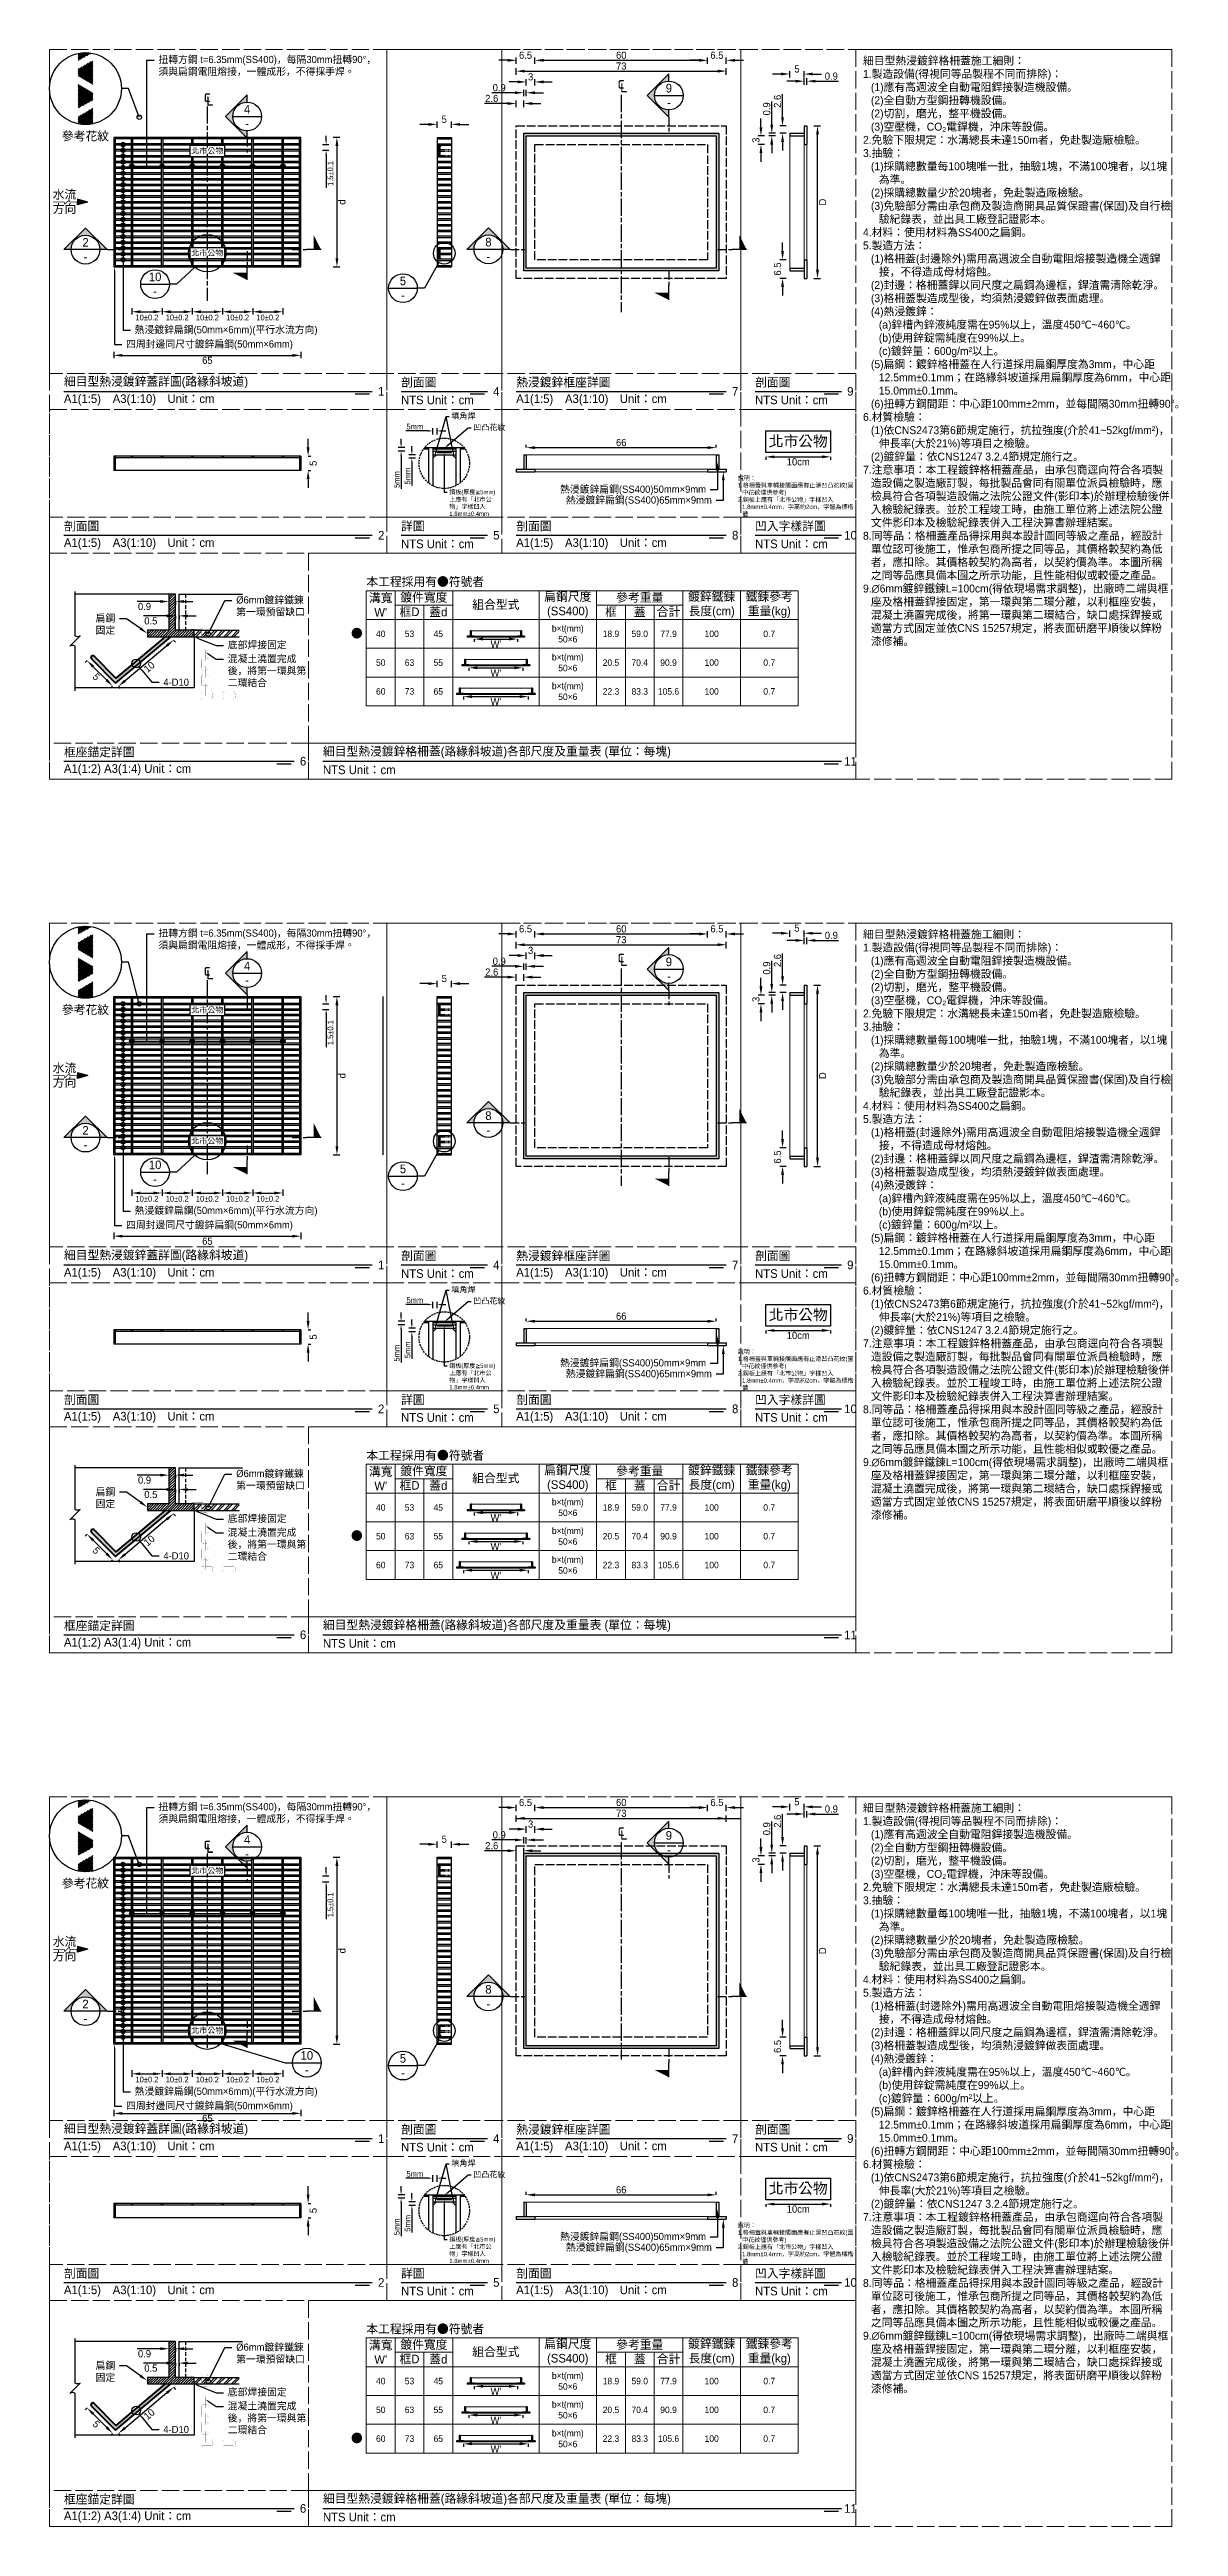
# Model space of a CAD drawing. Extents: x -2640 to 1802, y -2159 to 447.
# Drawn here: x -1710 to -925, y -1721 to 0 of the extents above; entities that cross this region are included whole.
import ezdxf
from ezdxf import colors
from ezdxf.entities.mleader import LeaderData, LeaderLine
from ezdxf.math import Vec2, Vec3

# ---------------------------------------------------------------- set-up
doc = ezdxf.new("R2010")
doc.units = 0
doc.header["$MEASUREMENT"] = 0
for name, pattern in [('ACAD_ISO02W100', [15, 12, -3]), ('ACAD_ISO08W100', [36, 24, -3, 6, -3]), ('HIDDEN', [0.375, 0.25, -0.125])]:
    doc.linetypes.add(name, pattern=pattern)
for name, color, linetype, lineweight in [('一、1.基本-圖框', 7, 'Continuous', 20), ('二、1.繪圖-既有設施', 8, 'Continuous', 20), ('二、2.繪圖-施作項目', 181, 'Continuous', 30), ('二、5.繪圖-鋼筋', 60, 'Continuous', 50), ('二、6.繪圖-其他施作項目', 35, 'Continuous', 30)]:
    doc.layers.add(name, color=color, linetype=linetype, lineweight=lineweight)
doc.layers.add('一、4.基本-隱藏', color=9, linetype='ACAD_ISO02W100', lineweight=20, plot=False)
doc.layers.add('三、1.文字-說明文字', color=2, linetype='Continuous')
doc.layers.add('三、3.文字-註解文字', color=2, linetype='Continuous')
doc.styles.add('既有名稱', font='kaiu.ttf', dxfattribs={"height": 4})
doc.styles.add('次圖名(詳圖)', font='MS PGothic.ttf', dxfattribs={"height": 6})
doc.styles.add('註解文字', font='MS PGothic.ttf', dxfattribs={"height": 4})
doc.styles.add('註解文字(詳圖)', font='MS PGothic.ttf', dxfattribs={"height": 5})
doc.dimstyles.new('註解文字', dxfattribs={"dimtxt": 4, "dimasz": 3, "dimexe": 2, "dimexo": 5, "dimgap": 1, "dimtad": 2, "dimzin": 0, "dimdsep": 46, "dimtxsty": '註解文字', "dimcen": 0.1, "dimclrd": 144, "dimclre": 144, "dimclrt": 256, "dimadec": 0, "dimazin": 0, "dimtfac": 1, "dimtofl": 0, "dimtmove": 0, "dimatfit": 3, "dimfxlon": 1, "dimtolj": 1, "dimtzin": 0, "dimlwd": -1, "dimlwe": -1, "dimarcsym": 1})
doc.dimstyles.new('註解文字(詳圖)', dxfattribs={"dimtxt": 5, "dimasz": 6, "dimexe": 2, "dimexo": 5, "dimgap": 1, "dimtad": 2, "dimzin": 0, "dimdsep": 46, "dimtxsty": '註解文字(詳圖)', "dimcen": 0.1, "dimclrd": 144, "dimclre": 144, "dimclrt": 256, "dimadec": 0, "dimazin": 0, "dimtfac": 1, "dimtofl": 0, "dimtmove": 0, "dimatfit": 3, "dimfxlon": 1, "dimtolj": 1, "dimtzin": 0, "dimlwd": -1, "dimlwe": -1, "dimarcsym": 1})

msp = doc.modelspace()

# ---------------------------------------------------------------- texts
at = {"layer": '一、1.基本-圖框', "char_height": 6, "attachment_point": 5, "style": '註解文字(詳圖)'}
for s, width, insert in [("{\\fMS PGothic|b0|i0|c128|p34;溝寬\\P}W'", 22.09955, (-1479.847, -386)), ('鍍件寬度', 35.26712, (-1449.847, -381)), ('扁鋼尺度\\P(SS400)', 35.26712, (-1349.847, -386)), ('參考重量', 35.26712, (-1299.847, -381)), ('{\\fMS PGothic|b0|i0|c128|p34;鍍鋅鐵鍊長度}(cm)', 35.26712, (-1249.847, -386)), ('{\\fMS PGothic|b0|i0|c128|p34;鐵鍊}參考重量{\\fMS PGothic|b0|i0|c128|p34;(}kg{\\fMS PGothic|b0|i0|c128|p34;)}', 35.26712, (-1209.847, -386)), ('框D', 35.26712, (-1459.847, -391)), ('蓋d', 35.26712, (-1439.847, -391)), ('組合型式', 35.26712, (-1399.847, -386)), ('框', 35.26712, (-1319.847, -391)), ('蓋', 35.26712, (-1299.847, -391)), ('合計', 35.26712, (-1279.847, -391)), ("{\\fMS PGothic|b0|i0|c128|p34;溝寬\\P}W'", 22.09955, (-1479.847, -993)), ('框D', 35.26712, (-1459.847, -998)), ('鍍件寬度', 35.26712, (-1449.847, -988)), ('蓋d', 35.26712, (-1439.847, -998)), ('組合型式', 35.26712, (-1399.847, -993)), ('扁鋼尺度\\P(SS400)', 35.26712, (-1349.847, -993)), ('框', 35.26712, (-1319.847, -998)), ('參考重量', 35.26712, (-1299.847, -988)), ('蓋', 35.26712, (-1299.847, -998)), ('合計', 35.26712, (-1279.847, -998)), ('{\\fMS PGothic|b0|i0|c128|p34;鍍鋅鐵鍊長度}(cm)', 35.26712, (-1249.847, -993)), ('{\\fMS PGothic|b0|i0|c128|p34;鐵鍊}參考重量{\\fMS PGothic|b0|i0|c128|p34;(}kg{\\fMS PGothic|b0|i0|c128|p34;)}', 35.26712, (-1209.847, -993)), ("{\\fMS PGothic|b0|i0|c128|p34;溝寬\\P}W'", 22.09955, (-1479.847, -1600)), ('鍍件寬度', 35.26712, (-1449.847, -1595)), ('組合型式', 35.26712, (-1399.847, -1600)), ('扁鋼尺度\\P(SS400)', 35.26712, (-1349.847, -1600)), ('參考重量', 35.26712, (-1299.847, -1595)), ('{\\fMS PGothic|b0|i0|c128|p34;鍍鋅鐵鍊長度}(cm)', 35.26712, (-1249.847, -1600)), ('{\\fMS PGothic|b0|i0|c128|p34;鐵鍊}參考重量{\\fMS PGothic|b0|i0|c128|p34;(}kg{\\fMS PGothic|b0|i0|c128|p34;)}', 35.26712, (-1209.847, -1600)), ('框D', 35.26712, (-1459.847, -1605)), ('蓋d', 35.26712, (-1439.847, -1605)), ('框', 35.26712, (-1319.847, -1605)), ('蓋', 35.26712, (-1299.847, -1605)), ('合計', 35.26712, (-1279.847, -1605))]:
    msp.add_mtext_dynamic_manual_height_columns(s, width=width, gutter_width=30, heights=[0], dxfattribs=dict(at, insert=insert))
at = {"layer": '三、1.文字-說明文字', "attachment_point": 1}
for s, width, insert, char_height, style in [('{\\fMS PGothic|b0|i0|c128|p34;細目型熱浸鍍鋅格柵蓋施工細則：\\P\\pi-5.5,l5.5;1.製造設備(得視同等品製程不同而排除)：\\P\\pl11;(1)應有高週波全自動電阻銲接製造機設備。\\P(2)全自動方型鋼扭轉機設備。\\P(2)切割，磨光，整平機設備。\\P(3)空壓機，CO₂電銲機，沖床等設備。\\P\\pl5.5;2.免驗下限規定：水溝總長未達150m者，免赴製造廠檢驗。\\P\\pi0,l0;3.抽驗：\\P\\pi-5.5,l11;(1)採購總數量每100塊唯一批，抽驗1塊，不滿100塊者，以1塊為準。\\P\\pi-11,l16.5;(2)採購總數量少於20塊者，免赴製造廠檢驗。\\P\\pi-5.5,l11;(3)免驗部分需由承包商及製造商開具品質保證書(保固)及自行檢驗紀錄表，並出具工廠登記證影本。\\P\\pl5.5;4.材料：使用材料為SS400之扁鋼。\\P\\pi0,l0;5.製造方法：\\P\\pi-5.5,l11;(1)格柵蓋(封邊除外)需用高週波全自動電阻熔接製造機全週銲接，不得造成母材熔蝕。\\P(2)封邊：格柵蓋銲以同尺度之扁鋼為邊框，銲渣需清除乾淨。\\P(3)格柵蓋製造成型後，均須熱浸鍍鋅做表面處理。\\P\\pi5.5,l0;(4)熱浸鍍鋅：\\P\\pi-5.5,l16.5;(a)鋅槽\\fPMingLiU|b0|i0|c136|p18;內\\fMS PGothic|b0|i0|c128|p34;鋅液純度需在95%以上，溫度450℃~460℃。\\P(b)使用鋅錠需純度在99%以上。\\P(c)鍍鋅量：600g/m²以上。\\P\\pl11;(5)扁鋼：鍍鋅格柵蓋在人行道採用扁鋼厚度為3mm，中心距12.5mm±0.1mm；在路緣斜坡道採用扁鋼厚度為6mm，中心距15.0mm±0.1mm。\\P(6)扭轉方鋼間距：中心距100mm±2mm，並每間隔30mm扭轉90°。\\P\\pi0,l0;6.材質檢驗：\\P\\pi-5.5,l11;(1)依CNS2473第6節規定施行，抗拉強度(介於41~52kgf/mm²)，伸長率(大於21%)等項目之檢驗。\\P(2)鍍鋅量：依CNS1247 3.2.4節規定施行之。\\P\\pl5.5;7.注意事項：本工程鍍鋅格柵蓋\\fPMingLiU|b0|i0|c136|p18;產\\fMS PGothic|b0|i0|c128|p34;品，由承包商逕向符合各項製造設備之製造廠訂製，每批製品會同有關單位派員檢驗時，應檢具符合各項製造設備之法院公證文件(影印本)於辦理檢驗後併入檢驗紀錄表。並於工程竣工時，由施工單位將上述法院公證文件影印本及檢驗紀錄表併入工程決算書辦理結案。\\P8.同等品：格柵蓋\\fPMingLiU|b0|i0|c136|p18;產\\fMS PGothic|b0|i0|c128|p34;品得採用與本設計圖同等級之\\fPMingLiU|b0|i0|c136|p18;產\\fMS PGothic|b0|i0|c128|p34;品，經設計單位認可後施工，惟承包商所提之同等品，其價格較契約為低者，應扣除。其價格較契約為高者，以契約價為準。本圖所稱之同等品應具備本圖之所示功能，且性能相似或較優之\\fPMingLiU|b0|i0|c136|p18;產\\fMS PGothic|b0|i0|c128|p34;品。\\P9.∅6mm鍍鋅鐵鍊L=100cm(得依現場需求調整)，出廠時二端與框座及格柵蓋銲接固定，第一環與第二環分離，以利框座安裝，混凝土澆置完成後，將第一環與第二環結合，缺口處採銲接或適當方式固定並依CNS 15257規定，將表面研磨平順後以鋅粉漆修補。}', 214.42505, (-1144.693, -5), 5.5, '次圖名(詳圖)'), ('{\\fPMingLiU|b0|i0|c136|p18;說\\fMS PGothic|b0|i0|c128|p34;明：\\P\\pi-3,l3;1.格柵蓋與車輛接觸面應有止滑凹凸花紋(圖中花紋僅供參考)\\P2.鋼板上應有「北市公物」字樣凹入1.8mm±0.4mm，字高約2cm，字體為標楷體}', 83.36188, (-1231.689, -296.215), 3, '註解文字'), ('{\\fMS PGothic|b0|i0|c128|p34;細目型熱浸鍍鋅格柵蓋施工細則：\\P\\pi-5.5,l5.5;1.製造設備(得視同等品製程不同而排除)：\\P\\pl11;(1)應有高週波全自動電阻銲接製造機設備。\\P(2)全自動方型鋼扭轉機設備。\\P(2)切割，磨光，整平機設備。\\P(3)空壓機，CO₂電銲機，沖床等設備。\\P\\pl5.5;2.免驗下限規定：水溝總長未達150m者，免赴製造廠檢驗。\\P\\pi0,l0;3.抽驗：\\P\\pi-5.5,l11;(1)採購總數量每100塊唯一批，抽驗1塊，不滿100塊者，以1塊為準。\\P\\pi-11,l16.5;(2)採購總數量少於20塊者，免赴製造廠檢驗。\\P\\pi-5.5,l11;(3)免驗部分需由承包商及製造商開具品質保證書(保固)及自行檢驗紀錄表，並出具工廠登記證影本。\\P\\pl5.5;4.材料：使用材料為SS400之扁鋼。\\P\\pi0,l0;5.製造方法：\\P\\pi-5.5,l11;(1)格柵蓋(封邊除外)需用高週波全自動電阻熔接製造機全週銲接，不得造成母材熔蝕。\\P(2)封邊：格柵蓋銲以同尺度之扁鋼為邊框，銲渣需清除乾淨。\\P(3)格柵蓋製造成型後，均須熱浸鍍鋅做表面處理。\\P\\pi5.5,l0;(4)熱浸鍍鋅：\\P\\pi-5.5,l16.5;(a)鋅槽\\fPMingLiU|b0|i0|c136|p18;內\\fMS PGothic|b0|i0|c128|p34;鋅液純度需在95%以上，溫度450℃~460℃。\\P(b)使用鋅錠需純度在99%以上。\\P(c)鍍鋅量：600g/m²以上。\\P\\pl11;(5)扁鋼：鍍鋅格柵蓋在人行道採用扁鋼厚度為3mm，中心距12.5mm±0.1mm；在路緣斜坡道採用扁鋼厚度為6mm，中心距15.0mm±0.1mm。\\P(6)扭轉方鋼間距：中心距100mm±2mm，並每間隔30mm扭轉90°。\\P\\pi0,l0;6.材質檢驗：\\P\\pi-5.5,l11;(1)依CNS2473第6節規定施行，抗拉強度(介於41~52kgf/mm²)，伸長率(大於21%)等項目之檢驗。\\P(2)鍍鋅量：依CNS1247 3.2.4節規定施行之。\\P\\pl5.5;7.注意事項：本工程鍍鋅格柵蓋\\fPMingLiU|b0|i0|c136|p18;產\\fMS PGothic|b0|i0|c128|p34;品，由承包商逕向符合各項製造設備之製造廠訂製，每批製品會同有關單位派員檢驗時，應檢具符合各項製造設備之法院公證文件(影印本)於辦理檢驗後併入檢驗紀錄表。並於工程竣工時，由施工單位將上述法院公證文件影印本及檢驗紀錄表併入工程決算書辦理結案。\\P8.同等品：格柵蓋\\fPMingLiU|b0|i0|c136|p18;產\\fMS PGothic|b0|i0|c128|p34;品得採用與本設計圖同等級之\\fPMingLiU|b0|i0|c136|p18;產\\fMS PGothic|b0|i0|c128|p34;品，經設計單位認可後施工，惟承包商所提之同等品，其價格較契約為低者，應扣除。其價格較契約為高者，以契約價為準。本圖所稱之同等品應具備本圖之所示功能，且性能相似或較優之\\fPMingLiU|b0|i0|c136|p18;產\\fMS PGothic|b0|i0|c128|p34;品。\\P9.∅6mm鍍鋅鐵鍊L=100cm(得依現場需求調整)，出廠時二端與框座及格柵蓋銲接固定，第一環與第二環分離，以利框座安裝，混凝土澆置完成後，將第一環與第二環結合，缺口處採銲接或適當方式固定並依CNS 15257規定，將表面研磨平順後以鋅粉漆修補。}', 214.42505, (-1144.693, -612), 5.5, '次圖名(詳圖)'), ('{\\fPMingLiU|b0|i0|c136|p18;說\\fMS PGothic|b0|i0|c128|p34;明：\\P\\pi-3,l3;1.格柵蓋與車輛接觸面應有止滑凹凸花紋(圖中花紋僅供參考)\\P2.鋼板上應有「北市公物」字樣凹入1.8mm±0.4mm，字高約2cm，字體為標楷體}', 83.36188, (-1231.689, -903.215), 3, '註解文字'), ('{\\fMS PGothic|b0|i0|c128|p34;細目型熱浸鍍鋅格柵蓋施工細則：\\P\\pi-5.5,l5.5;1.製造設備(得視同等品製程不同而排除)：\\P\\pl11;(1)應有高週波全自動電阻銲接製造機設備。\\P(2)全自動方型鋼扭轉機設備。\\P(2)切割，磨光，整平機設備。\\P(3)空壓機，CO₂電銲機，沖床等設備。\\P\\pl5.5;2.免驗下限規定：水溝總長未達150m者，免赴製造廠檢驗。\\P\\pi0,l0;3.抽驗：\\P\\pi-5.5,l11;(1)採購總數量每100塊唯一批，抽驗1塊，不滿100塊者，以1塊為準。\\P\\pi-11,l16.5;(2)採購總數量少於20塊者，免赴製造廠檢驗。\\P\\pi-5.5,l11;(3)免驗部分需由承包商及製造商開具品質保證書(保固)及自行檢驗紀錄表，並出具工廠登記證影本。\\P\\pl5.5;4.材料：使用材料為SS400之扁鋼。\\P\\pi0,l0;5.製造方法：\\P\\pi-5.5,l11;(1)格柵蓋(封邊除外)需用高週波全自動電阻熔接製造機全週銲接，不得造成母材熔蝕。\\P(2)封邊：格柵蓋銲以同尺度之扁鋼為邊框，銲渣需清除乾淨。\\P(3)格柵蓋製造成型後，均須熱浸鍍鋅做表面處理。\\P\\pi5.5,l0;(4)熱浸鍍鋅：\\P\\pi-5.5,l16.5;(a)鋅槽\\fPMingLiU|b0|i0|c136|p18;內\\fMS PGothic|b0|i0|c128|p34;鋅液純度需在95%以上，溫度450℃~460℃。\\P(b)使用鋅錠需純度在99%以上。\\P(c)鍍鋅量：600g/m²以上。\\P\\pl11;(5)扁鋼：鍍鋅格柵蓋在人行道採用扁鋼厚度為3mm，中心距12.5mm±0.1mm；在路緣斜坡道採用扁鋼厚度為6mm，中心距15.0mm±0.1mm。\\P(6)扭轉方鋼間距：中心距100mm±2mm，並每間隔30mm扭轉90°。\\P\\pi0,l0;6.材質檢驗：\\P\\pi-5.5,l11;(1)依CNS2473第6節規定施行，抗拉強度(介於41~52kgf/mm²)，伸長率(大於21%)等項目之檢驗。\\P(2)鍍鋅量：依CNS1247 3.2.4節規定施行之。\\P\\pl5.5;7.注意事項：本工程鍍鋅格柵蓋\\fPMingLiU|b0|i0|c136|p18;產\\fMS PGothic|b0|i0|c128|p34;品，由承包商逕向符合各項製造設備之製造廠訂製，每批製品會同有關單位派員檢驗時，應檢具符合各項製造設備之法院公證文件(影印本)於辦理檢驗後併入檢驗紀錄表。並於工程竣工時，由施工單位將上述法院公證文件影印本及檢驗紀錄表併入工程決算書辦理結案。\\P8.同等品：格柵蓋\\fPMingLiU|b0|i0|c136|p18;產\\fMS PGothic|b0|i0|c128|p34;品得採用與本設計圖同等級之\\fPMingLiU|b0|i0|c136|p18;產\\fMS PGothic|b0|i0|c128|p34;品，經設計單位認可後施工，惟承包商所提之同等品，其價格較契約為低者，應扣除。其價格較契約為高者，以契約價為準。本圖所稱之同等品應具備本圖之所示功能，且性能相似或較優之\\fPMingLiU|b0|i0|c136|p18;產\\fMS PGothic|b0|i0|c128|p34;品。\\P9.∅6mm鍍鋅鐵鍊L=100cm(得依現場需求調整)，出廠時二端與框座及格柵蓋銲接固定，第一環與第二環分離，以利框座安裝，混凝土澆置完成後，將第一環與第二環結合，缺口處採銲接或適當方式固定並依CNS 15257規定，將表面研磨平順後以鋅粉漆修補。}', 214.42505, (-1144.693, -1219), 5.5, '次圖名(詳圖)'), ('{\\fPMingLiU|b0|i0|c136|p18;說\\fMS PGothic|b0|i0|c128|p34;明：\\P\\pi-3,l3;1.格柵蓋與車輛接觸面應有止滑凹凸花紋(圖中花紋僅供參考)\\P2.鋼板上應有「北市公物」字樣凹入1.8mm±0.4mm，字高約2cm，字體為標楷體}', 83.36188, (-1231.689, -1510.215), 3, '註解文字')]:
    msp.add_mtext_dynamic_manual_height_columns(s, width=width, gutter_width=30, heights=[0], dxfattribs=dict(at, insert=insert, char_height=char_height, style=style))
at = {"layer": '三、3.文字-註解文字'}
for s, width, gutter_width, heights, insert, char_height, attachment_point, style in [('{\\fMS PGothic|b0|i0|c128|p34;℄}', 4.50432, 30, [11], (-1600.347, -33.5), 10, 5, '次圖名(詳圖)'), ('{\\fMS PGothic|b0|i0|c128|p34;℄}', 4.50432, 30, [11], (-1312.693, -24.3), 10, 5, '次圖名(詳圖)'), ('9', 6.60394, 25, [0], (-1279.584, -26.893), 6, 5, '註解文字(詳圖)'), ('4', 6.60394, 25, [0], (-1572.693, -41.485), 6, 5, '註解文字(詳圖)'), ('-', 6.60394, 25, [0], (-1279.584, -36.893), 6, 5, '註解文字(詳圖)'), ('{\\fMS PGothic|b0|i0|c128|p34;參考花紋}', 34.78694, 30, [0], (-1685, -57.134), 6, 2, '次圖名(詳圖)'), ('-', 6.60394, 25, [0], (-1572.693, -51.485), 6, 5, '註解文字(詳圖)'), ('水流{\\fMS PGothic|b0|i0|c128|p34;\\P方向}', 22.73727, 30, [0], (-1699.592, -106.001), 6, 5, '次圖名(詳圖)'), ('2', 6.60394, 25, [0], (-1685, -134.011), 6, 5, '註解文字(詳圖)'), ('8', 6.60394, 25, [0], (-1405, -133.821), 6, 5, '註解文字(詳圖)'), ('-', 6.60394, 25, [0], (-1685, -144.011), 6, 5, '註解文字(詳圖)'), ('10', 6.60394, 25, [0], (-1636.655, -158), 6, 5, '註解文字(詳圖)'), ('-', 6.60394, 25, [0], (-1405, -143.821), 6, 5, '註解文字(詳圖)'), ('-', 6.60394, 25, [0], (-1636.655, -168), 6, 5, '註解文字(詳圖)'), ('5', 6.60394, 25, [0], (-1464.405, -160.782), 6, 5, '註解文字(詳圖)'), ('-', 6.60394, 25, [0], (-1464.405, -170.782), 6, 5, '註解文字(詳圖)'), ('{\\fMS PGothic|b0|i0|c128|p34;A1(1:}5{\\fMS PGothic|b0|i0|c128|p34;)\u3000A3(1:}1{\\fMS PGothic|b0|i0|c128|p34;0)^IUnit：cm}', 136.03259, 15, [0], (-1700, -243.5), 6, 4, '次圖名(詳圖)'), ('細目型{\\fMS PGothic|b0|i0|c128|p34;熱浸鍍鋅蓋詳圖(路緣斜坡道)}', 138.1124, 15, [0], (-1700, -231.5), 6, 4, '次圖名(詳圖)'), ('1', 3, 15, [0], (-1481.693, -237.5), 6, 4, '次圖名(詳圖)'), ('剖面圖', 30.14945, 15, [0], (-1465.693, -231.5), 6, 4, '次圖名(詳圖)'), ('NTS{\\fMS PGothic|b0|i0|c128|p34; Unit：cm}', 93.26158, 15, [0], (-1465.693, -243.5), 6, 4, '次圖名(詳圖)'), ('4', 3, 15, [0], (-1401.693, -237.5), 6, 4, '次圖名(詳圖)'), ('{\\fMS PGothic|b0|i0|c128|p34;A1(1:}5{\\fMS PGothic|b0|i0|c128|p34;)\u3000A3(1:}1{\\fMS PGothic|b0|i0|c128|p34;0)^IUnit：cm}', 136.03259, 15, [0], (-1385.693, -243.5), 6, 4, '次圖名(詳圖)'), ('{\\fMS PGothic|b0|i0|c128|p34;熱浸鍍鋅框座詳圖}', 109.33936, 15, [0], (-1385.693, -231.5), 6, 4, '次圖名(詳圖)'), ('7', 3, 15, [0], (-1235.693, -237.5), 6, 4, '次圖名(詳圖)'), ('剖面圖', 30.14945, 15, [0], (-1219.693, -231.5), 6, 4, '次圖名(詳圖)'), ('NTS{\\fMS PGothic|b0|i0|c128|p34; Unit：cm}', 93.26158, 15, [0], (-1219.693, -243.5), 6, 4, '次圖名(詳圖)'), ('9', 3, 15, [0], (-1155.693, -237.5), 6, 4, '次圖名(詳圖)'), ('{\\fMS PGothic|b0|i0|c128|p34;A1(1:}5{\\fMS PGothic|b0|i0|c128|p34;)\u3000A3(1:}1{\\fMS PGothic|b0|i0|c128|p34;0)^IUnit：cm}', 136.03259, 15, [0], (-1700, -343.5), 6, 4, '次圖名(詳圖)'), ('剖面圖', 109.33936, 15, [0], (-1700, -331.5), 6, 4, '次圖名(詳圖)'), ('2', 3, 15, [0], (-1481.693, -337.5), 6, 4, '次圖名(詳圖)'), ('詳圖', 30.14945, 15, [0], (-1465.693, -331.5), 6, 4, '次圖名(詳圖)'), ('NTS{\\fMS PGothic|b0|i0|c128|p34; Unit：cm}', 93.26158, 15, [0], (-1465.693, -343.5), 6, 4, '次圖名(詳圖)'), ('5', 3, 15, [0], (-1401.693, -337.5), 6, 4, '次圖名(詳圖)'), ('{\\fMS PGothic|b0|i0|c128|p34;A1(1:}5{\\fMS PGothic|b0|i0|c128|p34;)\u3000A3(1:}1{\\fMS PGothic|b0|i0|c128|p34;0)^IUnit：cm}', 136.03259, 15, [0], (-1385.693, -343.5), 6, 4, '次圖名(詳圖)'), ('剖面圖', 109.33936, 15, [0], (-1385.693, -331.5), 6, 4, '次圖名(詳圖)'), ('8', 3, 15, [0], (-1235.693, -337.5), 6, 4, '次圖名(詳圖)'), ('NTS{\\fMS PGothic|b0|i0|c128|p34; Unit：cm}', 93.26158, 15, [0], (-1219.693, -343.5), 6, 4, '次圖名(詳圖)'), ('凹入字樣詳{\\fMS PGothic|b0|i0|c128|p34;圖}', 51.13853, 15, [0], (-1219.693, -331.5), 6, 4, '次圖名(詳圖)'), ('10', 3, 15, [0], (-1157.693, -337.5), 6, 4, '次圖名(詳圖)'), ('{\\fMS PGothic|b0|i0|c128|p34;本工程採用有●符號者}', 89.58136, 30, [0], (-1489.847, -373.5), 6, 7, '次圖名(詳圖)'), ('{\\fMS PGothic|b0|i0|c128|p34;●}', 9.0506, 30, [0], (-1492.347, -406), 6, 6, '次圖名(詳圖)'), ('40', 9.06048, 30, [0], (-1479.847, -406), 4.5, 5, '註解文字(詳圖)'), ('53', 9.06048, 30, [0], (-1459.847, -406), 4.5, 5, '註解文字(詳圖)'), ('45', 9.06048, 30, [0], (-1439.847, -406), 4.5, 5, '註解文字(詳圖)'), ('{\\fMS PGothic|b0|i0|c128|p34;b×t(mm)\\P50×6}', 53.3682, 30, [0], (-1349.847, -406), 4.5, 5, '註解文字(詳圖)'), ('18.9', 9.06048, 30, [0], (-1319.847, -406), 4.5, 5, '註解文字(詳圖)'), ('59.0', 9.06048, 30, [0], (-1299.847, -406), 4.5, 5, '註解文字(詳圖)'), ('77.9', 9.06048, 30, [0], (-1279.847, -406), 4.5, 5, '註解文字(詳圖)'), ('100', 9.06048, 30, [0], (-1249.847, -406), 4.5, 5, '註解文字(詳圖)'), ('0.7', 9.06048, 30, [0], (-1209.847, -406), 4.5, 5, '註解文字(詳圖)'), ('50', 9.06048, 30, [0], (-1479.847, -426), 4.5, 5, '註解文字(詳圖)'), ('63', 9.06048, 30, [0], (-1459.847, -426), 4.5, 5, '註解文字(詳圖)'), ('55', 9.06048, 30, [0], (-1439.847, -426), 4.5, 5, '註解文字(詳圖)'), ('b×t(mm)\\P50×6', 53.3682, 30, [0], (-1349.847, -426), 4.5, 5, '註解文字(詳圖)'), ('20.5', 9.06048, 30, [0], (-1319.847, -426), 4.5, 5, '註解文字(詳圖)'), ('70.4', 9.06048, 30, [0], (-1299.847, -426), 4.5, 5, '註解文字(詳圖)'), ('90.9', 9.06048, 30, [0], (-1279.847, -426), 4.5, 5, '註解文字(詳圖)'), ('100', 9.06048, 30, [0], (-1249.847, -426), 4.5, 5, '註解文字(詳圖)'), ('0.7', 9.06048, 30, [0], (-1209.847, -426), 4.5, 5, '註解文字(詳圖)'), ('60', 9.06048, 30, [0], (-1479.847, -446), 4.5, 5, '註解文字(詳圖)'), ('73', 9.06048, 30, [0], (-1459.847, -446), 4.5, 5, '註解文字(詳圖)'), ('65', 9.06048, 30, [0], (-1439.847, -446), 4.5, 5, '註解文字(詳圖)'), ('b×t(mm)\\P50×6', 53.3682, 30, [0], (-1349.847, -446), 4.5, 5, '註解文字(詳圖)'), ('22.3', 9.06048, 30, [0], (-1319.847, -446), 4.5, 5, '註解文字(詳圖)'), ('83.3', 9.06048, 30, [0], (-1299.847, -446), 4.5, 5, '註解文字(詳圖)'), ('105.6', 9.06048, 30, [0], (-1279.847, -446), 4.5, 5, '註解文字(詳圖)'), ('100', 9.06048, 30, [0], (-1249.847, -446), 4.5, 5, '註解文字(詳圖)'), ('0.7', 9.06048, 30, [0], (-1209.847, -446), 4.5, 5, '註解文字(詳圖)'), ('{\\fMS PGothic|b0|i0|c128|p34;A1(1:}2{\\fMS PGothic|b0|i0|c128|p34;) A3(1:}4{\\fMS PGothic|b0|i0|c128|p34;) Unit：cm}', 93.26158, 15, [0], (-1700, -500.5), 6, 4, '次圖名(詳圖)'), ('框座錨定詳{\\fMS PGothic|b0|i0|c128|p34;圖}', 52.23532, 15, [0], (-1700, -488.5), 6, 4, '次圖名(詳圖)'), ('6', 3, 15, [0], (-1536, -494.5), 6, 4, '次圖名(詳圖)'), ('細目型{\\fMS PGothic|b0|i0|c128|p34;熱浸鍍鋅格柵蓋}(路緣斜坡道){\\fMS PGothic|b0|i0|c128|p34;各部尺度及重量表 (單位：每塊)}', 256.26644, 15, [0], (-1520, -488.5), 6, 4, '次圖名(詳圖)'), ('NTS{\\fMS PGothic|b0|i0|c128|p34; Unit：cm}', 93.26158, 15, [0], (-1520, -500.5), 6, 4, '次圖名(詳圖)'), ('11', 3, 15, [0], (-1157.693, -494.5), 6, 4, '次圖名(詳圖)'), ('4', 6.60394, 25, [0], (-1572.693, -636.693), 6, 5, '註解文字(詳圖)'), ('{\\fMS PGothic|b0|i0|c128|p34;℄}', 4.50432, 30, [11], (-1312.693, -631.3), 10, 5, '次圖名(詳圖)'), ('9', 6.60394, 25, [0], (-1279.584, -633.893), 6, 5, '註解文字(詳圖)'), ('{\\fMS PGothic|b0|i0|c128|p34;℄}', 4.50432, 30, [11], (-1600.347, -640.5), 10, 5, '次圖名(詳圖)'), ('-', 6.60394, 25, [0], (-1572.693, -646.693), 6, 5, '註解文字(詳圖)'), ('-', 6.60394, 25, [0], (-1279.584, -643.893), 6, 5, '註解文字(詳圖)'), ('{\\fMS PGothic|b0|i0|c128|p34;參考花紋}', 34.78694, 30, [0], (-1685, -664.134), 6, 2, '次圖名(詳圖)'), ('水流{\\fMS PGothic|b0|i0|c128|p34;\\P方向}', 22.73727, 30, [0], (-1699.592, -713.01), 6, 5, '次圖名(詳圖)'), ('8', 6.60394, 25, [0], (-1405, -740.821), 6, 5, '註解文字(詳圖)'), ('2', 6.60394, 25, [0], (-1685, -751), 6, 5, '註解文字(詳圖)'), ('-', 6.60394, 25, [0], (-1405, -750.821), 6, 5, '註解文字(詳圖)'), ('-', 6.60394, 25, [0], (-1685, -761), 6, 5, '註解文字(詳圖)'), ('10', 6.60394, 25, [0], (-1636.655, -774.989), 6, 5, '註解文字(詳圖)'), ('-', 6.60394, 25, [0], (-1636.655, -784.989), 6, 5, '註解文字(詳圖)'), ('5', 6.60394, 25, [0], (-1464.405, -777.771), 6, 5, '註解文字(詳圖)'), ('-', 6.60394, 25, [0], (-1464.405, -787.771), 6, 5, '註解文字(詳圖)'), ('細目型{\\fMS PGothic|b0|i0|c128|p34;熱浸鍍鋅蓋詳圖(路緣斜坡道)}', 138.1124, 15, [0], (-1700, -838.5), 6, 4, '次圖名(詳圖)'), ('1', 3, 15, [0], (-1481.693, -844.5), 6, 4, '次圖名(詳圖)'), ('剖面圖', 30.14945, 15, [0], (-1465.693, -838.5), 6, 4, '次圖名(詳圖)'), ('4', 3, 15, [0], (-1401.693, -844.5), 6, 4, '次圖名(詳圖)'), ('{\\fMS PGothic|b0|i0|c128|p34;熱浸鍍鋅框座詳圖}', 109.33936, 15, [0], (-1385.693, -838.5), 6, 4, '次圖名(詳圖)'), ('7', 3, 15, [0], (-1235.693, -844.5), 6, 4, '次圖名(詳圖)'), ('剖面圖', 30.14945, 15, [0], (-1219.693, -838.5), 6, 4, '次圖名(詳圖)'), ('9', 3, 15, [0], (-1155.693, -844.5), 6, 4, '次圖名(詳圖)'), ('{\\fMS PGothic|b0|i0|c128|p34;A1(1:}5{\\fMS PGothic|b0|i0|c128|p34;)\u3000A3(1:}1{\\fMS PGothic|b0|i0|c128|p34;0)^IUnit：cm}', 136.03259, 15, [0], (-1700, -850.5), 6, 4, '次圖名(詳圖)'), ('NTS{\\fMS PGothic|b0|i0|c128|p34; Unit：cm}', 93.26158, 15, [0], (-1465.693, -850.5), 6, 4, '次圖名(詳圖)'), ('{\\fMS PGothic|b0|i0|c128|p34;A1(1:}5{\\fMS PGothic|b0|i0|c128|p34;)\u3000A3(1:}1{\\fMS PGothic|b0|i0|c128|p34;0)^IUnit：cm}', 136.03259, 15, [0], (-1385.693, -850.5), 6, 4, '次圖名(詳圖)'), ('NTS{\\fMS PGothic|b0|i0|c128|p34; Unit：cm}', 93.26158, 15, [0], (-1219.693, -850.5), 6, 4, '次圖名(詳圖)'), ('{\\fMS PGothic|b0|i0|c128|p34;A1(1:}5{\\fMS PGothic|b0|i0|c128|p34;)\u3000A3(1:}1{\\fMS PGothic|b0|i0|c128|p34;0)^IUnit：cm}', 136.03259, 15, [0], (-1700, -950.5), 6, 4, '次圖名(詳圖)'), ('剖面圖', 109.33936, 15, [0], (-1700, -938.5), 6, 4, '次圖名(詳圖)'), ('2', 3, 15, [0], (-1481.693, -944.5), 6, 4, '次圖名(詳圖)'), ('詳圖', 30.14945, 15, [0], (-1465.693, -938.5), 6, 4, '次圖名(詳圖)'), ('5', 3, 15, [0], (-1401.693, -944.5), 6, 4, '次圖名(詳圖)'), ('{\\fMS PGothic|b0|i0|c128|p34;A1(1:}5{\\fMS PGothic|b0|i0|c128|p34;)\u3000A3(1:}1{\\fMS PGothic|b0|i0|c128|p34;0)^IUnit：cm}', 136.03259, 15, [0], (-1385.693, -950.5), 6, 4, '次圖名(詳圖)'), ('剖面圖', 109.33936, 15, [0], (-1385.693, -938.5), 6, 4, '次圖名(詳圖)'), ('8', 3, 15, [0], (-1235.693, -944.5), 6, 4, '次圖名(詳圖)'), ('凹入字樣詳{\\fMS PGothic|b0|i0|c128|p34;圖}', 51.13853, 15, [0], (-1219.693, -938.5), 6, 4, '次圖名(詳圖)'), ('10', 3, 15, [0], (-1157.693, -944.5), 6, 4, '次圖名(詳圖)'), ('NTS{\\fMS PGothic|b0|i0|c128|p34; Unit：cm}', 93.26158, 15, [0], (-1465.693, -950.5), 6, 4, '次圖名(詳圖)'), ('NTS{\\fMS PGothic|b0|i0|c128|p34; Unit：cm}', 93.26158, 15, [0], (-1219.693, -950.5), 6, 4, '次圖名(詳圖)'), ('{\\fMS PGothic|b0|i0|c128|p34;本工程採用有●符號者}', 89.58136, 30, [0], (-1489.847, -980.5), 6, 7, '次圖名(詳圖)'), ('40', 9.06048, 30, [0], (-1479.847, -1013), 4.5, 5, '註解文字(詳圖)'), ('53', 9.06048, 30, [0], (-1459.847, -1013), 4.5, 5, '註解文字(詳圖)'), ('45', 9.06048, 30, [0], (-1439.847, -1013), 4.5, 5, '註解文字(詳圖)'), ('{\\fMS PGothic|b0|i0|c128|p34;b×t(mm)\\P50×6}', 53.3682, 30, [0], (-1349.847, -1013), 4.5, 5, '註解文字(詳圖)'), ('18.9', 9.06048, 30, [0], (-1319.847, -1013), 4.5, 5, '註解文字(詳圖)'), ('59.0', 9.06048, 30, [0], (-1299.847, -1013), 4.5, 5, '註解文字(詳圖)'), ('77.9', 9.06048, 30, [0], (-1279.847, -1013), 4.5, 5, '註解文字(詳圖)'), ('100', 9.06048, 30, [0], (-1249.847, -1013), 4.5, 5, '註解文字(詳圖)'), ('0.7', 9.06048, 30, [0], (-1209.847, -1013), 4.5, 5, '註解文字(詳圖)'), ('{\\fMS PGothic|b0|i0|c128|p34;●}', 9.0506, 30, [0], (-1492.347, -1033), 6, 6, '次圖名(詳圖)'), ('50', 9.06048, 30, [0], (-1479.847, -1033), 4.5, 5, '註解文字(詳圖)'), ('63', 9.06048, 30, [0], (-1459.847, -1033), 4.5, 5, '註解文字(詳圖)'), ('55', 9.06048, 30, [0], (-1439.847, -1033), 4.5, 5, '註解文字(詳圖)'), ('b×t(mm)\\P50×6', 53.3682, 30, [0], (-1349.847, -1033), 4.5, 5, '註解文字(詳圖)'), ('20.5', 9.06048, 30, [0], (-1319.847, -1033), 4.5, 5, '註解文字(詳圖)'), ('70.4', 9.06048, 30, [0], (-1299.847, -1033), 4.5, 5, '註解文字(詳圖)'), ('90.9', 9.06048, 30, [0], (-1279.847, -1033), 4.5, 5, '註解文字(詳圖)'), ('100', 9.06048, 30, [0], (-1249.847, -1033), 4.5, 5, '註解文字(詳圖)'), ('0.7', 9.06048, 30, [0], (-1209.847, -1033), 4.5, 5, '註解文字(詳圖)'), ('b×t(mm)\\P50×6', 53.3682, 30, [0], (-1349.847, -1053), 4.5, 5, '註解文字(詳圖)'), ('60', 9.06048, 30, [0], (-1479.847, -1053), 4.5, 5, '註解文字(詳圖)'), ('73', 9.06048, 30, [0], (-1459.847, -1053), 4.5, 5, '註解文字(詳圖)'), ('65', 9.06048, 30, [0], (-1439.847, -1053), 4.5, 5, '註解文字(詳圖)'), ('22.3', 9.06048, 30, [0], (-1319.847, -1053), 4.5, 5, '註解文字(詳圖)'), ('83.3', 9.06048, 30, [0], (-1299.847, -1053), 4.5, 5, '註解文字(詳圖)'), ('105.6', 9.06048, 30, [0], (-1279.847, -1053), 4.5, 5, '註解文字(詳圖)'), ('100', 9.06048, 30, [0], (-1249.847, -1053), 4.5, 5, '註解文字(詳圖)'), ('0.7', 9.06048, 30, [0], (-1209.847, -1053), 4.5, 5, '註解文字(詳圖)'), ('框座錨定詳{\\fMS PGothic|b0|i0|c128|p34;圖}', 52.23532, 15, [0], (-1700, -1095.5), 6, 4, '次圖名(詳圖)'), ('6', 3, 15, [0], (-1536, -1101.5), 6, 4, '次圖名(詳圖)'), ('細目型{\\fMS PGothic|b0|i0|c128|p34;熱浸鍍鋅格柵蓋}(路緣斜坡道){\\fMS PGothic|b0|i0|c128|p34;各部尺度及重量表 (單位：每塊)}', 256.26644, 15, [0], (-1520, -1095.5), 6, 4, '次圖名(詳圖)'), ('11', 3, 15, [0], (-1157.693, -1101.5), 6, 4, '次圖名(詳圖)'), ('{\\fMS PGothic|b0|i0|c128|p34;A1(1:}2{\\fMS PGothic|b0|i0|c128|p34;) A3(1:}4{\\fMS PGothic|b0|i0|c128|p34;) Unit：cm}', 93.26158, 15, [0], (-1700, -1107.5), 6, 4, '次圖名(詳圖)'), ('NTS{\\fMS PGothic|b0|i0|c128|p34; Unit：cm}', 93.26158, 15, [0], (-1520, -1107.5), 6, 4, '次圖名(詳圖)'), ('{\\fMS PGothic|b0|i0|c128|p34;℄}', 4.50432, 30, [11], (-1312.693, -1238.3), 10, 5, '次圖名(詳圖)'), ('9', 6.60394, 25, [0], (-1279.584, -1240.893), 6, 5, '註解文字(詳圖)'), ('{\\fMS PGothic|b0|i0|c128|p34;℄}', 4.50432, 30, [11], (-1600.347, -1247.5), 10, 5, '次圖名(詳圖)'), ('4', 6.60394, 25, [0], (-1572.693, -1243.693), 6, 5, '註解文字(詳圖)'), ('-', 6.60394, 25, [0], (-1572.693, -1253.693), 6, 5, '註解文字(詳圖)'), ('-', 6.60394, 25, [0], (-1279.584, -1250.893), 6, 5, '註解文字(詳圖)'), ('{\\fMS PGothic|b0|i0|c128|p34;參考花紋}', 34.78694, 30, [0], (-1685, -1271.134), 6, 2, '次圖名(詳圖)'), ('水流{\\fMS PGothic|b0|i0|c128|p34;\\P方向}', 22.73727, 30, [0], (-1699.592, -1320.01), 6, 5, '次圖名(詳圖)'), ('2', 6.60394, 25, [0], (-1685, -1358), 6, 5, '註解文字(詳圖)'), ('8', 6.60394, 25, [0], (-1405, -1347.821), 6, 5, '註解文字(詳圖)'), ('-', 6.60394, 25, [0], (-1405, -1357.821), 6, 5, '註解文字(詳圖)'), ('-', 6.60394, 25, [0], (-1685, -1368), 6, 5, '註解文字(詳圖)'), ('10', 6.60394, 25, [0], (-1531.189, -1393.75), 6, 5, '註解文字(詳圖)'), ('5', 6.60394, 25, [0], (-1464.405, -1395.771), 6, 5, '註解文字(詳圖)'), ('-', 6.60394, 25, [0], (-1531.189, -1403.75), 6, 5, '註解文字(詳圖)'), ('-', 6.60394, 25, [0], (-1464.405, -1405.771), 6, 5, '註解文字(詳圖)'), ('細目型{\\fMS PGothic|b0|i0|c128|p34;熱浸鍍鋅蓋詳圖(路緣斜坡道)}', 138.1124, 15, [0], (-1700, -1445.5), 6, 4, '次圖名(詳圖)'), ('剖面圖', 30.14945, 15, [0], (-1465.693, -1445.5), 6, 4, '次圖名(詳圖)'), ('{\\fMS PGothic|b0|i0|c128|p34;熱浸鍍鋅框座詳圖}', 109.33936, 15, [0], (-1385.693, -1445.5), 6, 4, '次圖名(詳圖)'), ('剖面圖', 30.14945, 15, [0], (-1219.693, -1445.5), 6, 4, '次圖名(詳圖)'), ('{\\fMS PGothic|b0|i0|c128|p34;A1(1:}5{\\fMS PGothic|b0|i0|c128|p34;)\u3000A3(1:}1{\\fMS PGothic|b0|i0|c128|p34;0)^IUnit：cm}', 136.03259, 15, [0], (-1700, -1457.5), 6, 4, '次圖名(詳圖)'), ('1', 3, 15, [0], (-1481.693, -1451.5), 6, 4, '次圖名(詳圖)'), ('NTS{\\fMS PGothic|b0|i0|c128|p34; Unit：cm}', 93.26158, 15, [0], (-1465.693, -1457.5), 6, 4, '次圖名(詳圖)'), ('4', 3, 15, [0], (-1401.693, -1451.5), 6, 4, '次圖名(詳圖)'), ('{\\fMS PGothic|b0|i0|c128|p34;A1(1:}5{\\fMS PGothic|b0|i0|c128|p34;)\u3000A3(1:}1{\\fMS PGothic|b0|i0|c128|p34;0)^IUnit：cm}', 136.03259, 15, [0], (-1385.693, -1457.5), 6, 4, '次圖名(詳圖)'), ('7', 3, 15, [0], (-1235.693, -1451.5), 6, 4, '次圖名(詳圖)'), ('NTS{\\fMS PGothic|b0|i0|c128|p34; Unit：cm}', 93.26158, 15, [0], (-1219.693, -1457.5), 6, 4, '次圖名(詳圖)'), ('9', 3, 15, [0], (-1155.693, -1451.5), 6, 4, '次圖名(詳圖)'), ('剖面圖', 109.33936, 15, [0], (-1700, -1545.5), 6, 4, '次圖名(詳圖)'), ('2', 3, 15, [0], (-1481.693, -1551.5), 6, 4, '次圖名(詳圖)'), ('詳圖', 30.14945, 15, [0], (-1465.693, -1545.5), 6, 4, '次圖名(詳圖)'), ('5', 3, 15, [0], (-1401.693, -1551.5), 6, 4, '次圖名(詳圖)'), ('剖面圖', 109.33936, 15, [0], (-1385.693, -1545.5), 6, 4, '次圖名(詳圖)'), ('8', 3, 15, [0], (-1235.693, -1551.5), 6, 4, '次圖名(詳圖)'), ('凹入字樣詳{\\fMS PGothic|b0|i0|c128|p34;圖}', 51.13853, 15, [0], (-1219.693, -1545.5), 6, 4, '次圖名(詳圖)'), ('10', 3, 15, [0], (-1157.693, -1551.5), 6, 4, '次圖名(詳圖)'), ('{\\fMS PGothic|b0|i0|c128|p34;A1(1:}5{\\fMS PGothic|b0|i0|c128|p34;)\u3000A3(1:}1{\\fMS PGothic|b0|i0|c128|p34;0)^IUnit：cm}', 136.03259, 15, [0], (-1700, -1557.5), 6, 4, '次圖名(詳圖)'), ('NTS{\\fMS PGothic|b0|i0|c128|p34; Unit：cm}', 93.26158, 15, [0], (-1465.693, -1557.5), 6, 4, '次圖名(詳圖)'), ('{\\fMS PGothic|b0|i0|c128|p34;A1(1:}5{\\fMS PGothic|b0|i0|c128|p34;)\u3000A3(1:}1{\\fMS PGothic|b0|i0|c128|p34;0)^IUnit：cm}', 136.03259, 15, [0], (-1385.693, -1557.5), 6, 4, '次圖名(詳圖)'), ('NTS{\\fMS PGothic|b0|i0|c128|p34; Unit：cm}', 93.26158, 15, [0], (-1219.693, -1557.5), 6, 4, '次圖名(詳圖)'), ('{\\fMS PGothic|b0|i0|c128|p34;本工程採用有●符號者}', 89.58136, 30, [0], (-1489.847, -1587.5), 6, 7, '次圖名(詳圖)'), ('40', 9.06048, 30, [0], (-1479.847, -1620), 4.5, 5, '註解文字(詳圖)'), ('53', 9.06048, 30, [0], (-1459.847, -1620), 4.5, 5, '註解文字(詳圖)'), ('45', 9.06048, 30, [0], (-1439.847, -1620), 4.5, 5, '註解文字(詳圖)'), ('{\\fMS PGothic|b0|i0|c128|p34;b×t(mm)\\P50×6}', 53.3682, 30, [0], (-1349.847, -1620), 4.5, 5, '註解文字(詳圖)'), ('18.9', 9.06048, 30, [0], (-1319.847, -1620), 4.5, 5, '註解文字(詳圖)'), ('59.0', 9.06048, 30, [0], (-1299.847, -1620), 4.5, 5, '註解文字(詳圖)'), ('77.9', 9.06048, 30, [0], (-1279.847, -1620), 4.5, 5, '註解文字(詳圖)'), ('100', 9.06048, 30, [0], (-1249.847, -1620), 4.5, 5, '註解文字(詳圖)'), ('0.7', 9.06048, 30, [0], (-1209.847, -1620), 4.5, 5, '註解文字(詳圖)'), ('b×t(mm)\\P50×6', 53.3682, 30, [0], (-1349.847, -1640), 4.5, 5, '註解文字(詳圖)'), ('50', 9.06048, 30, [0], (-1479.847, -1640), 4.5, 5, '註解文字(詳圖)'), ('63', 9.06048, 30, [0], (-1459.847, -1640), 4.5, 5, '註解文字(詳圖)'), ('55', 9.06048, 30, [0], (-1439.847, -1640), 4.5, 5, '註解文字(詳圖)'), ('20.5', 9.06048, 30, [0], (-1319.847, -1640), 4.5, 5, '註解文字(詳圖)'), ('70.4', 9.06048, 30, [0], (-1299.847, -1640), 4.5, 5, '註解文字(詳圖)'), ('90.9', 9.06048, 30, [0], (-1279.847, -1640), 4.5, 5, '註解文字(詳圖)'), ('100', 9.06048, 30, [0], (-1249.847, -1640), 4.5, 5, '註解文字(詳圖)'), ('0.7', 9.06048, 30, [0], (-1209.847, -1640), 4.5, 5, '註解文字(詳圖)'), ('{\\fMS PGothic|b0|i0|c128|p34;●}', 9.0506, 30, [0], (-1492.347, -1660), 6, 6, '次圖名(詳圖)'), ('60', 9.06048, 30, [0], (-1479.847, -1660), 4.5, 5, '註解文字(詳圖)'), ('73', 9.06048, 30, [0], (-1459.847, -1660), 4.5, 5, '註解文字(詳圖)'), ('65', 9.06048, 30, [0], (-1439.847, -1660), 4.5, 5, '註解文字(詳圖)'), ('b×t(mm)\\P50×6', 53.3682, 30, [0], (-1349.847, -1660), 4.5, 5, '註解文字(詳圖)'), ('22.3', 9.06048, 30, [0], (-1319.847, -1660), 4.5, 5, '註解文字(詳圖)'), ('83.3', 9.06048, 30, [0], (-1299.847, -1660), 4.5, 5, '註解文字(詳圖)'), ('105.6', 9.06048, 30, [0], (-1279.847, -1660), 4.5, 5, '註解文字(詳圖)'), ('100', 9.06048, 30, [0], (-1249.847, -1660), 4.5, 5, '註解文字(詳圖)'), ('0.7', 9.06048, 30, [0], (-1209.847, -1660), 4.5, 5, '註解文字(詳圖)'), ('框座錨定詳{\\fMS PGothic|b0|i0|c128|p34;圖}', 52.23532, 15, [0], (-1700, -1702.5), 6, 4, '次圖名(詳圖)'), ('細目型{\\fMS PGothic|b0|i0|c128|p34;熱浸鍍鋅格柵蓋}(路緣斜坡道){\\fMS PGothic|b0|i0|c128|p34;各部尺度及重量表 (單位：每塊)}', 256.26644, 15, [0], (-1520, -1702.5), 6, 4, '次圖名(詳圖)'), ('{\\fMS PGothic|b0|i0|c128|p34;A1(1:}2{\\fMS PGothic|b0|i0|c128|p34;) A3(1:}4{\\fMS PGothic|b0|i0|c128|p34;) Unit：cm}', 93.26158, 15, [0], (-1700, -1714.5), 6, 4, '次圖名(詳圖)'), ('6', 3, 15, [0], (-1536, -1708.5), 6, 4, '次圖名(詳圖)'), ('NTS{\\fMS PGothic|b0|i0|c128|p34; Unit：cm}', 93.26158, 15, [0], (-1520, -1714.5), 6, 4, '次圖名(詳圖)'), ('11', 3, 15, [0], (-1157.693, -1708.5), 6, 4, '次圖名(詳圖)')]:
    msp.add_mtext_dynamic_manual_height_columns(s, width=width, gutter_width=gutter_width, heights=heights, dxfattribs=dict(at, insert=insert, char_height=char_height, attachment_point=attachment_point, style=style))
at = {"layer": '二、2.繪圖-施作項目', "char_height": 7.5, "attachment_point": 5, "style": '既有名稱'}
for insert in [(-1189.693, -272.5), (-1189.693, -879.5), (-1189.693, -1486.5)]:
    msp.add_mtext_dynamic_manual_height_columns('北市公物', width=52.10608, gutter_width=45, heights=[0], dxfattribs=dict(at, insert=insert))

# ---------------------------------------------------------------- blocks, each defined once
blk = doc.blocks.new('_None')
blk = doc.blocks.new('*D153')
at = {"layer": 'Defpoints', "color": 0, "transparency": 16777216}
for p in [(-1535.3, -1256), (-1535.3, -1386), (-1510.3, -1386)]:
    blk.add_point(p, dxfattribs=at)
at = {"layer": '三、3.文字-註解文字', "color": 144, "transparency": 16777216}
for p, q in [((-1512.8, -1256), (-1508.3, -1256)), ((-1510.3, -1262), (-1510.3, -1380)), ((-1512.8, -1386), (-1508.3, -1386))]:
    blk.add_line(p, q, dxfattribs=at)
for points in [[(-1511.3, -1262), (-1509.3, -1262), (-1510.3, -1256)], [(-1511.3, -1380), (-1509.3, -1380), (-1510.3, -1386)]]:
    blk.add_solid(points, dxfattribs=at)
at = {"layer": '三、3.文字-註解文字', "transparency": 16777216, "insert": (-1506.8, -1321), "char_height": 5, "attachment_point": 5, "rotation": 90, "style": '註解文字(詳圖)'}
blk.add_mtext('\\A1;d', dxfattribs=at)
blk = doc.blocks.new('*D154')
at = {"layer": 'Defpoints', "color": 0, "transparency": 16777216}
for p in [(-1536.3, -1269), (-1536.3, -1273), (-1517.8, -1273)]:
    blk.add_point(p, dxfattribs=at)
at = {"layer": '三、3.文字-註解文字', "color": 144, "transparency": 16777216}
for p, q in [((-1520.3, -1269), (-1515.8, -1269)), ((-1520.3, -1273), (-1515.8, -1273)), ((-1517.8, -1266), (-1517.8, -1263)), ((-1517.8, -1276), (-1517.8, -1299.1))]:
    blk.add_line(p, q, dxfattribs=at)
for points in [[(-1518.3, -1266), (-1517.3, -1266), (-1517.8, -1269)], [(-1518.3, -1276), (-1517.3, -1276), (-1517.8, -1273)]]:
    blk.add_solid(points, dxfattribs=at)
at = {"layer": '三、3.文字-註解文字', "transparency": 16777216, "insert": (-1514.8, -1289.1), "char_height": 4, "attachment_point": 5, "rotation": 90, "style": '註解文字'}
blk.add_mtext('\\A1;1.5{\\fMS PGothic|b0|i0|c128|p34;%%P0.}1', dxfattribs=at)
blk = doc.blocks.new('*D155')
at = {"layer": 'Defpoints', "color": 0, "transparency": 16777216}
for p in [(-1665.3, -1386), (-1535.3, -1386), (-1535.3, -1434)]:
    blk.add_point(p, dxfattribs=at)
at = {"layer": '三、3.文字-註解文字', "color": 144, "transparency": 16777216}
for p, q in [((-1665.3, -1431.5), (-1665.3, -1436)), ((-1659.3, -1434), (-1541.3, -1434)), ((-1535.3, -1431.5), (-1535.3, -1436))]:
    blk.add_line(p, q, dxfattribs=at)
for points in [[(-1659.3, -1433), (-1659.3, -1435), (-1665.3, -1434)], [(-1541.3, -1433), (-1541.3, -1435), (-1535.3, -1434)]]:
    blk.add_solid(points, dxfattribs=at)
at = {"layer": '三、3.文字-註解文字', "transparency": 16777216, "insert": (-1600.3, -1437.5), "char_height": 5, "attachment_point": 5, "style": '註解文字(詳圖)'}
blk.add_mtext('\\A1;65', dxfattribs=at)
blk = doc.blocks.new('*D149')
at = {"layer": 'Defpoints', "color": 0, "transparency": 16777216}
for p in [(-1625.8, -1622), (-1664.1, -1654.1), (-1662.1, -1656.4)]:
    blk.add_point(p, dxfattribs=at)
at = {"layer": '三、3.文字-註解文字', "color": 144, "transparency": 16777216}
for p, q in [((-1628.4, -1628.2), (-1657.5, -1652.6)), ((-1623.8, -1624.3), (-1622.5, -1625.8)), ((-1662.1, -1656.4), (-1660.8, -1658))]:
    blk.add_line(p, q, dxfattribs=at)
for points in [[(-1629.1, -1627.4), (-1627.8, -1628.9), (-1623.8, -1624.3)], [(-1658.2, -1651.8), (-1656.9, -1653.3), (-1662.1, -1656.4)]]:
    blk.add_solid(points, dxfattribs=at)
at = {"layer": '三、3.文字-註解文字', "transparency": 16777216, "insert": (-1640.7, -1643), "char_height": 5, "attachment_point": 5, "rotation": 40, "style": '註解文字(詳圖)'}
blk.add_mtext('\\A1;10', dxfattribs=at)
blk = doc.blocks.new('*D150')
at = {"layer": 'Defpoints', "color": 0, "transparency": 16777216}
for p in [(-1683.9, -1638.6), (-1681.7, -1636.5), (-1664.1, -1654.1)]:
    blk.add_point(p, dxfattribs=at)
at = {"layer": '三、3.文字-註解文字', "color": 144, "transparency": 16777216}
for p, q in [((-1683.9, -1638.6), (-1685.3, -1640)), ((-1670.4, -1652), (-1679.6, -1642.8)), ((-1666.2, -1656.3), (-1667.6, -1657.7))]:
    blk.add_line(p, q, dxfattribs=at)
for points in [[(-1678.9, -1642.1), (-1680.3, -1643.5), (-1683.9, -1638.6)], [(-1669.7, -1651.3), (-1671.1, -1652.7), (-1666.2, -1656.3)]]:
    blk.add_solid(points, dxfattribs=at)
at = {"layer": '三、3.文字-註解文字', "transparency": 16777216, "insert": (-1677.5, -1649.9), "char_height": 5, "attachment_point": 5, "rotation": 315, "style": '註解文字(詳圖)'}
blk.add_mtext('\\A1;5', dxfattribs=at)
blk = doc.blocks.new('_DotBlank')
at = {"color": 0, "linetype": 'ByBlock', "lineweight": -2}
blk.add_line((-0.5, 0), (-1, 0), dxfattribs=at)
blk.add_circle((0, 0), 0.5, dxfattribs=at)
blk = doc.blocks.new('*D151')
at = {"layer": 'Defpoints', "color": 0, "transparency": 16777216}
for p in [(-1627, -1592.5), (-1627, -1597.5), (-1622.5, -1592.5)]:
    blk.add_point(p, dxfattribs=at)
at = {"layer": '三、3.文字-註解文字', "color": 144, "transparency": 16777216}
for p, q in [((-1633, -1597.5), (-1649.1, -1597.5)), ((-1627, -1597.5), (-1627, -1599.5)), ((-1622.5, -1597.5), (-1622.5, -1599.5)), ((-1616.5, -1597.5), (-1610.5, -1597.5))]:
    blk.add_line(p, q, dxfattribs=at)
for points in [[(-1633, -1596.5), (-1633, -1598.5), (-1627, -1597.5)], [(-1616.5, -1596.5), (-1616.5, -1598.5), (-1622.5, -1597.5)]]:
    blk.add_solid(points, dxfattribs=at)
at = {"layer": '三、3.文字-註解文字', "transparency": 16777216, "insert": (-1644, -1601), "char_height": 5, "attachment_point": 5, "style": '註解文字(詳圖)'}
blk.add_mtext('\\A1;0.9', dxfattribs=at)
blk = doc.blocks.new('*D152')
at = {"layer": 'Defpoints', "color": 0, "transparency": 16777216}
for p in [(-1622.5, -1607.2), (-1622.5, -1607.5), (-1620, -1607.2)]:
    blk.add_point(p, dxfattribs=at)
at = {"layer": '三、3.文字-註解文字', "color": 144, "transparency": 16777216}
for p, q in [((-1628.5, -1607.5), (-1644.6, -1607.5)), ((-1622.5, -1607.5), (-1622.5, -1609.5)), ((-1620, -1607.5), (-1620, -1609.5)), ((-1614, -1607.5), (-1608, -1607.5))]:
    blk.add_line(p, q, dxfattribs=at)
for points in [[(-1628.5, -1606.5), (-1628.5, -1608.5), (-1622.5, -1607.5)], [(-1614, -1606.5), (-1614, -1608.5), (-1620, -1607.5)]]:
    blk.add_solid(points, dxfattribs=at)
at = {"layer": '三、3.文字-註解文字', "transparency": 16777216, "insert": (-1639.6, -1611), "char_height": 5, "attachment_point": 5, "style": '註解文字(詳圖)'}
blk.add_mtext('\\A1;0.5', dxfattribs=at)
blk = doc.blocks.new('*D156')
at = {"layer": 'Defpoints', "color": 0, "transparency": 16777216}
for p in [(-1535.3, -1496.5), (-1535.3, -1506.5), (-1530.3, -1506.5)]:
    blk.add_point(p, dxfattribs=at)
at = {"layer": '三、3.文字-註解文字', "color": 144, "transparency": 16777216}
for p, q in [((-1530.3, -1490.5), (-1530.3, -1484.5)), ((-1530.3, -1496.5), (-1528.3, -1496.5)), ((-1530.3, -1506.5), (-1528.3, -1506.5)), ((-1530.3, -1512.5), (-1530.3, -1518.5))]:
    blk.add_line(p, q, dxfattribs=at)
for points in [[(-1531.3, -1490.5), (-1529.3, -1490.5), (-1530.3, -1496.5)], [(-1531.3, -1512.5), (-1529.3, -1512.5), (-1530.3, -1506.5)]]:
    blk.add_solid(points, dxfattribs=at)
at = {"layer": '三、3.文字-註解文字', "transparency": 16777216, "insert": (-1526.8, -1501.5), "char_height": 5, "attachment_point": 5, "rotation": 90, "style": '註解文字(詳圖)'}
blk.add_mtext('\\A1;5', dxfattribs=at)
blk = doc.blocks.new('*D157')
at = {"layer": 'Defpoints', "color": 0, "transparency": 16777216}
for p in [(-1440.7, -1256), (-1430.7, -1247), (-1430.7, -1256)]:
    blk.add_point(p, dxfattribs=at)
at = {"layer": '三、3.文字-註解文字', "color": 144, "transparency": 16777216}
for p, q in [((-1446.7, -1247), (-1452.7, -1247)), ((-1440.7, -1249.5), (-1440.7, -1245)), ((-1430.7, -1249.5), (-1430.7, -1245)), ((-1424.7, -1247), (-1418.7, -1247))]:
    blk.add_line(p, q, dxfattribs=at)
for points in [[(-1446.7, -1246), (-1446.7, -1248), (-1440.7, -1247)], [(-1424.7, -1246), (-1424.7, -1248), (-1430.7, -1247)]]:
    blk.add_solid(points, dxfattribs=at)
at = {"layer": '三、3.文字-註解文字', "transparency": 16777216, "insert": (-1435.7, -1243.5), "char_height": 5, "attachment_point": 5, "style": '註解文字(詳圖)'}
blk.add_mtext('\\A1;5', dxfattribs=at)
blk = doc.blocks.new('*D158')
at = {"layer": 'Defpoints', "color": 0, "transparency": 16777216}
for p in [(-1443.7, -1479), (-1443.7, -1493), (-1440.7, -1493)]:
    blk.add_point(p, dxfattribs=at)
at = {"layer": '三、3.文字-註解文字', "color": 144, "transparency": 16777216}
for p, q in [((-1446.7, -1479), (-1462.5, -1479)), ((-1443.7, -1481.5), (-1443.7, -1477)), ((-1440.7, -1481.5), (-1440.7, -1477)), ((-1437.7, -1479), (-1434.7, -1479))]:
    blk.add_line(p, q, dxfattribs=at)
for points in [[(-1446.7, -1478.5), (-1446.7, -1479.5), (-1443.7, -1479)], [(-1437.7, -1478.5), (-1437.7, -1479.5), (-1440.7, -1479)]]:
    blk.add_solid(points, dxfattribs=at)
at = {"layer": '三、3.文字-註解文字', "transparency": 16777216, "insert": (-1456.1, -1476), "char_height": 4, "attachment_point": 5, "style": '註解文字'}
blk.add_mtext('\\A1;5mm', dxfattribs=at)
blk = doc.blocks.new('*D159')
at = {"layer": 'Defpoints', "color": 0, "transparency": 16777216}
for p in [(-1465.7, -1490.5), (-1443.7, -1490.5), (-1443.7, -1493)]:
    blk.add_point(p, dxfattribs=at)
at = {"layer": '三、3.文字-註解文字', "color": 144, "transparency": 16777216}
for p, q in [((-1463.2, -1490.5), (-1467.7, -1490.5)), ((-1463.2, -1493), (-1467.7, -1493)), ((-1465.7, -1487.5), (-1465.7, -1484.5)), ((-1465.7, -1496), (-1465.7, -1519.2))]:
    blk.add_line(p, q, dxfattribs=at)
for points in [[(-1466.2, -1487.5), (-1465.2, -1487.5), (-1465.7, -1490.5)], [(-1466.2, -1496), (-1465.2, -1496), (-1465.7, -1493)]]:
    blk.add_solid(points, dxfattribs=at)
at = {"layer": '三、3.文字-註解文字', "transparency": 16777216, "insert": (-1468.7, -1512.8), "char_height": 4, "attachment_point": 5, "rotation": 90, "style": '註解文字'}
blk.add_mtext('\\A1;5mm', dxfattribs=at)
blk = doc.blocks.new('*D160')
at = {"layer": 'Defpoints', "color": 0, "transparency": 16777216}
for p in [(-1443.7, -1495.5), (-1458.2, -1498), (-1443.7, -1498)]:
    blk.add_point(p, dxfattribs=at)
at = {"layer": '三、3.文字-註解文字', "color": 144, "transparency": 16777216}
for p, q in [((-1455.7, -1495.5), (-1460.2, -1495.5)), ((-1458.2, -1492.5), (-1458.2, -1489.5)), ((-1455.7, -1498), (-1460.2, -1498)), ((-1458.2, -1501), (-1458.2, -1516.8))]:
    blk.add_line(p, q, dxfattribs=at)
for points in [[(-1458.7, -1492.5), (-1457.7, -1492.5), (-1458.2, -1495.5)], [(-1458.7, -1501), (-1457.7, -1501), (-1458.2, -1498)]]:
    blk.add_solid(points, dxfattribs=at)
at = {"layer": '三、3.文字-註解文字', "transparency": 16777216, "insert": (-1461.2, -1510.4), "char_height": 4, "attachment_point": 5, "rotation": 90, "style": '註解文字'}
blk.add_mtext('\\A1;5mm', dxfattribs=at)
blk = doc.blocks.new('*D161')
at = {"layer": 'Defpoints', "color": 0, "transparency": 16777216}
for p in [(-1385.7, -1221.5), (-1385.7, -1274), (-1372.7, -1274)]:
    blk.add_point(p, dxfattribs=at)
at = {"layer": '三、3.文字-註解文字', "color": 144, "transparency": 16777216}
for p, q in [((-1391.7, -1221.5), (-1397.7, -1221.5)), ((-1385.7, -1224), (-1385.7, -1219.5)), ((-1372.7, -1224), (-1372.7, -1219.5)), ((-1366.7, -1221.5), (-1360.7, -1221.5))]:
    blk.add_line(p, q, dxfattribs=at)
for points in [[(-1391.7, -1220.5), (-1391.7, -1222.5), (-1385.7, -1221.5)], [(-1366.7, -1220.5), (-1366.7, -1222.5), (-1372.7, -1221.5)]]:
    blk.add_solid(points, dxfattribs=at)
at = {"layer": '三、3.文字-註解文字', "transparency": 16777216, "insert": (-1379.2, -1218), "char_height": 5, "attachment_point": 5, "style": '註解文字(詳圖)'}
blk.add_mtext('\\A1;6.5', dxfattribs=at)
blk = doc.blocks.new('*D162')
at = {"layer": 'Defpoints', "color": 0, "transparency": 16777216}
for p in [(-1252.7, -1221.5), (-1372.7, -1274), (-1252.7, -1274)]:
    blk.add_point(p, dxfattribs=at)
at = {"layer": '三、3.文字-註解文字', "color": 144, "transparency": 16777216}
for p, q in [((-1372.7, -1224), (-1372.7, -1219.5)), ((-1366.7, -1221.5), (-1258.7, -1221.5)), ((-1252.7, -1224), (-1252.7, -1219.5))]:
    blk.add_line(p, q, dxfattribs=at)
for points in [[(-1366.7, -1220.5), (-1366.7, -1222.5), (-1372.7, -1221.5)], [(-1258.7, -1220.5), (-1258.7, -1222.5), (-1252.7, -1221.5)]]:
    blk.add_solid(points, dxfattribs=at)
at = {"layer": '三、3.文字-註解文字', "transparency": 16777216, "insert": (-1312.7, -1218), "char_height": 5, "attachment_point": 5, "style": '註解文字(詳圖)'}
blk.add_mtext('\\A1;60', dxfattribs=at)
blk = doc.blocks.new('*D163')
at = {"layer": 'Defpoints', "color": 0, "transparency": 16777216}
for p in [(-1239.7, -1221.5), (-1252.7, -1274), (-1239.7, -1274)]:
    blk.add_point(p, dxfattribs=at)
at = {"layer": '三、3.文字-註解文字', "color": 144, "transparency": 16777216}
for p, q in [((-1258.7, -1221.5), (-1264.7, -1221.5)), ((-1252.7, -1224), (-1252.7, -1219.5)), ((-1239.7, -1224), (-1239.7, -1219.5)), ((-1233.7, -1221.5), (-1227.7, -1221.5))]:
    blk.add_line(p, q, dxfattribs=at)
for points in [[(-1258.7, -1220.5), (-1258.7, -1222.5), (-1252.7, -1221.5)], [(-1233.7, -1220.5), (-1233.7, -1222.5), (-1239.7, -1221.5)]]:
    blk.add_solid(points, dxfattribs=at)
at = {"layer": '三、3.文字-註解文字', "transparency": 16777216, "insert": (-1246.2, -1218), "char_height": 5, "attachment_point": 5, "style": '註解文字(詳圖)'}
blk.add_mtext('\\A1;6.5', dxfattribs=at)
blk = doc.blocks.new('*D164')
at = {"layer": 'Defpoints', "color": 0, "transparency": 16777216}
for p in [(-1239.7, -1229), (-1385.7, -1261), (-1239.7, -1261)]:
    blk.add_point(p, dxfattribs=at)
at = {"layer": '三、3.文字-註解文字', "color": 144, "transparency": 16777216}
for p, q in [((-1385.7, -1231.5), (-1385.7, -1227)), ((-1379.7, -1229), (-1245.7, -1229)), ((-1239.7, -1231.5), (-1239.7, -1227))]:
    blk.add_line(p, q, dxfattribs=at)
for points in [[(-1379.7, -1228), (-1379.7, -1230), (-1385.7, -1229)], [(-1245.7, -1228), (-1245.7, -1230), (-1239.7, -1229)]]:
    blk.add_solid(points, dxfattribs=at)
at = {"layer": '三、3.文字-註解文字', "transparency": 16777216, "insert": (-1312.7, -1225.5), "char_height": 5, "attachment_point": 5, "style": '註解文字(詳圖)'}
blk.add_mtext('\\A1;73', dxfattribs=at)
blk = doc.blocks.new('*D135')
at = {"layer": 'Defpoints', "color": 0, "transparency": 16777216}
for p in [(-1378.7, -1236.5), (-1378.7, -1274), (-1372.7, -1274)]:
    blk.add_point(p, dxfattribs=at)
at = {"layer": '三、3.文字-註解文字', "color": 144, "transparency": 16777216}
for p, q in [((-1384.7, -1236.5), (-1390.7, -1236.5)), ((-1378.7, -1239), (-1378.7, -1234.5)), ((-1372.7, -1239), (-1372.7, -1234.5)), ((-1366.7, -1236.5), (-1360.7, -1236.5))]:
    blk.add_line(p, q, dxfattribs=at)
for points in [[(-1384.7, -1235.5), (-1384.7, -1237.5), (-1378.7, -1236.5)], [(-1366.7, -1235.5), (-1366.7, -1237.5), (-1372.7, -1236.5)]]:
    blk.add_solid(points, dxfattribs=at)
at = {"layer": '三、3.文字-註解文字', "transparency": 16777216, "insert": (-1375.7, -1233), "char_height": 5, "attachment_point": 5, "style": '註解文字(詳圖)'}
blk.add_mtext('\\A1;3', dxfattribs=at)
blk = doc.blocks.new('*D136')
at = {"layer": 'Defpoints', "color": 0, "transparency": 16777216}
for p in [(-1380.5, -1244), (-1380.5, -1268), (-1378.7, -1268)]:
    blk.add_point(p, dxfattribs=at)
at = {"layer": '三、3.文字-註解文字', "color": 144, "transparency": 16777216}
for p, q in [((-1386.5, -1244), (-1402.6, -1244)), ((-1380.5, -1246.5), (-1380.5, -1242)), ((-1378.7, -1246.5), (-1378.7, -1242)), ((-1372.7, -1244), (-1366.7, -1244))]:
    blk.add_line(p, q, dxfattribs=at)
for points in [[(-1386.5, -1243), (-1386.5, -1245), (-1380.5, -1244)], [(-1372.7, -1243), (-1372.7, -1245), (-1378.7, -1244)]]:
    blk.add_solid(points, dxfattribs=at)
at = {"layer": '三、3.文字-註解文字', "transparency": 16777216, "insert": (-1397.5, -1240.5), "char_height": 5, "attachment_point": 5, "style": '註解文字(詳圖)'}
blk.add_mtext('\\A1;0.9', dxfattribs=at)
blk = doc.blocks.new('*D137')
at = {"layer": 'Defpoints', "color": 0, "transparency": 16777216}
for p in [(-1385.7, -1251.5), (-1385.7, -1266.2), (-1380.5, -1266.2)]:
    blk.add_point(p, dxfattribs=at)
at = {"layer": '三、3.文字-註解文字', "color": 144, "transparency": 16777216}
for p, q in [((-1391.7, -1251.5), (-1407.7, -1251.5)), ((-1385.7, -1254), (-1385.7, -1249.5)), ((-1380.5, -1254), (-1380.5, -1249.5)), ((-1374.5, -1251.5), (-1368.5, -1251.5))]:
    blk.add_line(p, q, dxfattribs=at)
for points in [[(-1391.7, -1250.5), (-1391.7, -1252.5), (-1385.7, -1251.5)], [(-1374.5, -1250.5), (-1374.5, -1252.5), (-1380.5, -1251.5)]]:
    blk.add_solid(points, dxfattribs=at)
at = {"layer": '三、3.文字-註解文字', "transparency": 16777216, "insert": (-1402.7, -1248), "char_height": 5, "attachment_point": 5, "style": '註解文字(詳圖)'}
blk.add_mtext('\\A1;2.6', dxfattribs=at)
blk = doc.blocks.new('*D138')
at = {"layer": 'Defpoints', "color": 0, "transparency": 16777216}
for p in [(-1200.6, -1248), (-1185.6, -1248), (-1185.6, -1253.2)]:
    blk.add_point(p, dxfattribs=at)
at = {"layer": '三、3.文字-註解文字', "color": 144, "transparency": 16777216}
for p, q in [((-1200.6, -1242), (-1200.6, -1226)), ((-1198.1, -1248), (-1202.6, -1248)), ((-1198.1, -1253.2), (-1202.6, -1253.2)), ((-1200.6, -1259.2), (-1200.6, -1265.2))]:
    blk.add_line(p, q, dxfattribs=at)
for points in [[(-1201.6, -1242), (-1199.6, -1242), (-1200.6, -1248)], [(-1201.6, -1259.2), (-1199.6, -1259.2), (-1200.6, -1253.2)]]:
    blk.add_solid(points, dxfattribs=at)
at = {"layer": '三、3.文字-註解文字', "transparency": 16777216, "insert": (-1204.1, -1231), "char_height": 5, "attachment_point": 5, "rotation": 90, "style": '註解文字(詳圖)'}
blk.add_mtext('\\A1;2.6', dxfattribs=at)
blk = doc.blocks.new('*D139')
at = {"layer": 'Defpoints', "color": 0, "transparency": 16777216}
for p in [(-1208.1, -1253.2), (-1195.6, -1253.2), (-1195.6, -1255)]:
    blk.add_point(p, dxfattribs=at)
at = {"layer": '三、3.文字-註解文字', "color": 144, "transparency": 16777216}
for p, q in [((-1208.1, -1247.2), (-1208.1, -1231.1)), ((-1205.6, -1253.2), (-1210.1, -1253.2)), ((-1205.6, -1255), (-1210.1, -1255)), ((-1208.1, -1261), (-1208.1, -1267))]:
    blk.add_line(p, q, dxfattribs=at)
for points in [[(-1209.1, -1247.2), (-1207.1, -1247.2), (-1208.1, -1253.2)], [(-1209.1, -1261), (-1207.1, -1261), (-1208.1, -1255)]]:
    blk.add_solid(points, dxfattribs=at)
at = {"layer": '三、3.文字-註解文字', "transparency": 16777216, "insert": (-1211.6, -1236.2), "char_height": 5, "attachment_point": 5, "rotation": 90, "style": '註解文字(詳圖)'}
blk.add_mtext('\\A1;0.9', dxfattribs=at)
blk = doc.blocks.new('*D140')
at = {"layer": 'Defpoints', "color": 0, "transparency": 16777216}
for p in [(-1215.6, -1255), (-1185.6, -1255), (-1185.6, -1261)]:
    blk.add_point(p, dxfattribs=at)
at = {"layer": '三、3.文字-註解文字', "color": 144, "transparency": 16777216}
for p, q in [((-1213.1, -1255), (-1217.6, -1255)), ((-1215.6, -1249), (-1215.6, -1243)), ((-1213.1, -1261), (-1217.6, -1261)), ((-1215.6, -1267), (-1215.6, -1273))]:
    blk.add_line(p, q, dxfattribs=at)
for points in [[(-1216.6, -1249), (-1214.6, -1249), (-1215.6, -1255)], [(-1216.6, -1267), (-1214.6, -1267), (-1215.6, -1261)]]:
    blk.add_solid(points, dxfattribs=at)
at = {"layer": '三、3.文字-註解文字', "transparency": 16777216, "insert": (-1219.1, -1258), "char_height": 5, "attachment_point": 5, "rotation": 90, "style": '註解文字(詳圖)'}
blk.add_mtext('\\A1;3', dxfattribs=at)
blk = doc.blocks.new('*D141')
at = {"layer": 'Defpoints', "color": 0, "transparency": 16777216}
for p in [(-1200.6, -1394), (-1185.6, -1381), (-1185.6, -1394)]:
    blk.add_point(p, dxfattribs=at)
at = {"layer": '三、3.文字-註解文字', "color": 144, "transparency": 16777216}
for p, q in [((-1200.6, -1375), (-1200.6, -1369)), ((-1198.1, -1381), (-1202.6, -1381)), ((-1198.1, -1394), (-1202.6, -1394)), ((-1200.6, -1400), (-1200.6, -1406))]:
    blk.add_line(p, q, dxfattribs=at)
for points in [[(-1201.6, -1375), (-1199.6, -1375), (-1200.6, -1381)], [(-1201.6, -1400), (-1199.6, -1400), (-1200.6, -1394)]]:
    blk.add_solid(points, dxfattribs=at)
at = {"layer": '三、3.文字-註解文字', "transparency": 16777216, "insert": (-1204.1, -1387.5), "char_height": 5, "attachment_point": 5, "rotation": 90, "style": '註解文字(詳圖)'}
blk.add_mtext('\\A1;6.5', dxfattribs=at)
blk = doc.blocks.new('*D142')
at = {"layer": 'Defpoints', "color": 0, "transparency": 16777216}
for p in [(-1183.8, -1248), (-1176.3, -1248), (-1183.8, -1394)]:
    blk.add_point(p, dxfattribs=at)
at = {"layer": '三、3.文字-註解文字', "color": 144, "transparency": 16777216}
for p, q in [((-1178.8, -1248), (-1174.3, -1248)), ((-1176.3, -1388), (-1176.3, -1254)), ((-1178.8, -1394), (-1174.3, -1394))]:
    blk.add_line(p, q, dxfattribs=at)
for points in [[(-1177.3, -1254), (-1175.3, -1254), (-1176.3, -1248)], [(-1177.3, -1388), (-1175.3, -1388), (-1176.3, -1394)]]:
    blk.add_solid(points, dxfattribs=at)
at = {"layer": '三、3.文字-註解文字', "transparency": 16777216, "insert": (-1172.8, -1321), "char_height": 5, "attachment_point": 5, "rotation": 90, "style": '註解文字(詳圖)'}
blk.add_mtext('\\A1;D', dxfattribs=at)
blk = doc.blocks.new('*D143')
at = {"layer": 'Defpoints', "color": 0, "transparency": 16777216}
for p in [(-1378.7, -1495.6), (-1246.7, -1490.6), (-1246.7, -1495.6)]:
    blk.add_point(p, dxfattribs=at)
at = {"layer": '三、3.文字-註解文字', "color": 144, "transparency": 16777216}
for p, q in [((-1378.7, -1490.6), (-1378.7, -1488.6)), ((-1372.7, -1490.6), (-1252.7, -1490.6)), ((-1246.7, -1490.6), (-1246.7, -1488.6))]:
    blk.add_line(p, q, dxfattribs=at)
for points in [[(-1372.7, -1489.6), (-1372.7, -1491.6), (-1378.7, -1490.6)], [(-1252.7, -1489.6), (-1252.7, -1491.6), (-1246.7, -1490.6)]]:
    blk.add_solid(points, dxfattribs=at)
at = {"layer": '三、3.文字-註解文字', "transparency": 16777216, "insert": (-1312.7, -1487.1), "char_height": 5, "attachment_point": 5, "style": '註解文字(詳圖)'}
blk.add_mtext('\\A1;66', dxfattribs=at)
blk = doc.blocks.new('*D144')
at = {"layer": 'Defpoints', "color": 0, "transparency": 16777216}
for p in [(-1212.2, -1494), (-1167.2, -1494), (-1167.2, -1497)]:
    blk.add_point(p, dxfattribs=at)
at = {"layer": '三、3.文字-註解文字', "color": 144, "transparency": 16777216}
for p, q in [((-1212.2, -1497), (-1212.2, -1499)), ((-1206.2, -1497), (-1173.2, -1497)), ((-1167.2, -1497), (-1167.2, -1499))]:
    blk.add_line(p, q, dxfattribs=at)
for points in [[(-1206.2, -1496), (-1206.2, -1498), (-1212.2, -1497)], [(-1173.2, -1496), (-1173.2, -1498), (-1167.2, -1497)]]:
    blk.add_solid(points, dxfattribs=at)
at = {"layer": '三、3.文字-註解文字', "transparency": 16777216, "insert": (-1189.7, -1500.5), "char_height": 5, "attachment_point": 5, "style": '註解文字(詳圖)'}
blk.add_mtext('\\A1;10cm', dxfattribs=at)
blk = doc.blocks.new('*D145')
at = {"layer": 'Defpoints', "color": 0, "transparency": 16777216}
for p in [(-1414.8, -1622.2), (-1384.8, -1622.2), (-1384.8, -1623.6)]:
    blk.add_point(p, dxfattribs=at)
at = {"layer": '三、3.文字-註解文字', "color": 144, "transparency": 16777216}
for p, q in [((-1414.8, -1623.6), (-1414.8, -1625.6)), ((-1408.8, -1623.6), (-1390.8, -1623.6)), ((-1384.8, -1623.6), (-1384.8, -1625.6))]:
    blk.add_line(p, q, dxfattribs=at)
for points in [[(-1408.8, -1622.6), (-1408.8, -1624.6), (-1414.8, -1623.6)], [(-1390.8, -1622.6), (-1390.8, -1624.6), (-1384.8, -1623.6)]]:
    blk.add_solid(points, dxfattribs=at)
at = {"layer": '三、3.文字-註解文字', "transparency": 16777216, "insert": (-1399.8, -1627.1), "char_height": 5, "attachment_point": 5, "style": '註解文字(詳圖)'}
blk.add_mtext("\\A1;W'", dxfattribs=at)
blk = doc.blocks.new('*D146')
at = {"layer": 'Defpoints', "color": 0, "transparency": 16777216}
for p in [(-1418.6, -1642.2), (-1381.1, -1642.2), (-1381.1, -1643.6)]:
    blk.add_point(p, dxfattribs=at)
at = {"layer": '三、3.文字-註解文字', "color": 144, "transparency": 16777216}
for p, q in [((-1418.6, -1643.6), (-1418.6, -1645.6)), ((-1412.6, -1643.6), (-1387.1, -1643.6)), ((-1381.1, -1643.6), (-1381.1, -1645.6))]:
    blk.add_line(p, q, dxfattribs=at)
for points in [[(-1412.6, -1642.6), (-1412.6, -1644.6), (-1418.6, -1643.6)], [(-1387.1, -1642.6), (-1387.1, -1644.6), (-1381.1, -1643.6)]]:
    blk.add_solid(points, dxfattribs=at)
at = {"layer": '三、3.文字-註解文字', "transparency": 16777216, "insert": (-1399.8, -1647.1), "char_height": 5, "attachment_point": 5, "style": '註解文字(詳圖)'}
blk.add_mtext("\\A1;W'", dxfattribs=at)
blk = doc.blocks.new('*D147')
at = {"layer": 'Defpoints', "color": 0, "transparency": 16777216}
for p in [(-1422.3, -1662.2), (-1377.3, -1662.2), (-1377.3, -1663.6)]:
    blk.add_point(p, dxfattribs=at)
at = {"layer": '三、3.文字-註解文字', "color": 144, "transparency": 16777216}
for p, q in [((-1422.3, -1663.6), (-1422.3, -1665.6)), ((-1416.3, -1663.6), (-1383.3, -1663.6)), ((-1377.3, -1663.6), (-1377.3, -1665.6))]:
    blk.add_line(p, q, dxfattribs=at)
for points in [[(-1416.3, -1662.6), (-1416.3, -1664.6), (-1422.3, -1663.6)], [(-1383.3, -1662.6), (-1383.3, -1664.6), (-1377.3, -1663.6)]]:
    blk.add_solid(points, dxfattribs=at)
at = {"layer": '三、3.文字-註解文字', "transparency": 16777216, "insert": (-1399.8, -1667.1), "char_height": 5, "attachment_point": 5, "style": '註解文字(詳圖)'}
blk.add_mtext("\\A1;W'", dxfattribs=at)
blk = doc.blocks.new('*D165')
at = {"layer": 'Defpoints', "color": 0, "transparency": 16777216}
for p in [(-1183.8, -1226), (-1185.6, -1248), (-1183.8, -1248)]:
    blk.add_point(p, dxfattribs=at)
at = {"layer": '三、3.文字-註解文字', "color": 144, "transparency": 16777216}
for p, q in [((-1191.6, -1226), (-1197.6, -1226)), ((-1185.6, -1228.5), (-1185.6, -1224)), ((-1183.8, -1228.5), (-1183.8, -1224)), ((-1177.8, -1226), (-1161.7, -1226))]:
    blk.add_line(p, q, dxfattribs=at)
for points in [[(-1191.6, -1225), (-1191.6, -1227), (-1185.6, -1226)], [(-1177.8, -1225), (-1177.8, -1227), (-1183.8, -1226)]]:
    blk.add_solid(points, dxfattribs=at)
at = {"layer": '三、3.文字-註解文字', "transparency": 16777216, "insert": (-1166.7, -1222.5), "char_height": 5, "attachment_point": 5, "style": '註解文字(詳圖)'}
blk.add_mtext('\\A1;0.9', dxfattribs=at)
blk = doc.blocks.new('*D148')
at = {"layer": 'Defpoints', "color": 0, "transparency": 16777216}
for p in [(-1185.6, -1221), (-1195.6, -1260.7), (-1185.6, -1260.7)]:
    blk.add_point(p, dxfattribs=at)
at = {"layer": '三、3.文字-註解文字', "color": 144, "transparency": 16777216}
for p, q in [((-1201.6, -1221), (-1207.6, -1221)), ((-1195.6, -1223.5), (-1195.6, -1219)), ((-1185.6, -1223.5), (-1185.6, -1219)), ((-1179.6, -1221), (-1173.6, -1221))]:
    blk.add_line(p, q, dxfattribs=at)
for points in [[(-1201.6, -1220), (-1201.6, -1222), (-1195.6, -1221)], [(-1179.6, -1220), (-1179.6, -1222), (-1185.6, -1221)]]:
    blk.add_solid(points, dxfattribs=at)
at = {"layer": '三、3.文字-註解文字', "transparency": 16777216, "insert": (-1190.6, -1217.5), "char_height": 5, "attachment_point": 5, "style": '註解文字(詳圖)'}
blk.add_mtext('\\A1;5', dxfattribs=at)
blk = doc.blocks.new('*D166')
at = {"layer": 'Defpoints', "color": 0, "transparency": 16777216}
for p in [(-1652.8, -1385), (-1631.8, -1385), (-1631.8, -1406.5)]:
    blk.add_point(p, dxfattribs=at)
at = {"layer": '三、3.文字-註解文字', "color": 144, "transparency": 16777216}
for p, q in [((-1652.8, -1404), (-1652.8, -1408.5)), ((-1646.8, -1406.5), (-1637.8, -1406.5)), ((-1631.8, -1404), (-1631.8, -1408.5))]:
    blk.add_line(p, q, dxfattribs=at)
for points in [[(-1646.8, -1405.5), (-1646.8, -1407.5), (-1652.8, -1406.5)], [(-1637.8, -1405.5), (-1637.8, -1407.5), (-1631.8, -1406.5)]]:
    blk.add_solid(points, dxfattribs=at)
at = {"layer": '三、3.文字-註解文字', "transparency": 16777216, "insert": (-1642.3, -1410.5), "char_height": 4, "attachment_point": 5, "style": '註解文字'}
blk.add_mtext('\\A1;10%%P0.2', dxfattribs=at)
blk = doc.blocks.new('*D167')
at = {"layer": 'Defpoints', "color": 0, "transparency": 16777216}
for p in [(-1631.8, -1385), (-1610.8, -1385), (-1610.8, -1406.5)]:
    blk.add_point(p, dxfattribs=at)
at = {"layer": '三、3.文字-註解文字', "color": 144, "transparency": 16777216}
for p, q in [((-1631.8, -1404), (-1631.8, -1408.5)), ((-1625.8, -1406.5), (-1616.8, -1406.5)), ((-1610.8, -1404), (-1610.8, -1408.5))]:
    blk.add_line(p, q, dxfattribs=at)
for points in [[(-1625.8, -1405.5), (-1625.8, -1407.5), (-1631.8, -1406.5)], [(-1616.8, -1405.5), (-1616.8, -1407.5), (-1610.8, -1406.5)]]:
    blk.add_solid(points, dxfattribs=at)
at = {"layer": '三、3.文字-註解文字', "transparency": 16777216, "insert": (-1621.3, -1410.5), "char_height": 4, "attachment_point": 5, "style": '註解文字'}
blk.add_mtext('\\A1;10%%P0.2', dxfattribs=at)
blk = doc.blocks.new('*D168')
at = {"layer": 'Defpoints', "color": 0, "transparency": 16777216}
for p in [(-1610.8, -1385), (-1589.8, -1385), (-1589.8, -1406.5)]:
    blk.add_point(p, dxfattribs=at)
at = {"layer": '三、3.文字-註解文字', "color": 144, "transparency": 16777216}
for p, q in [((-1610.8, -1404), (-1610.8, -1408.5)), ((-1604.8, -1406.5), (-1595.8, -1406.5)), ((-1589.8, -1404), (-1589.8, -1408.5))]:
    blk.add_line(p, q, dxfattribs=at)
for points in [[(-1604.8, -1405.5), (-1604.8, -1407.5), (-1610.8, -1406.5)], [(-1595.8, -1405.5), (-1595.8, -1407.5), (-1589.8, -1406.5)]]:
    blk.add_solid(points, dxfattribs=at)
at = {"layer": '三、3.文字-註解文字', "transparency": 16777216, "insert": (-1600.3, -1410.5), "char_height": 4, "attachment_point": 5, "style": '註解文字'}
blk.add_mtext('\\A1;10%%P0.2', dxfattribs=at)
blk = doc.blocks.new('*D169')
at = {"layer": 'Defpoints', "color": 0, "transparency": 16777216}
for p in [(-1589.8, -1385), (-1568.8, -1385), (-1568.8, -1406.5)]:
    blk.add_point(p, dxfattribs=at)
at = {"layer": '三、3.文字-註解文字', "color": 144, "transparency": 16777216}
for p, q in [((-1589.8, -1404), (-1589.8, -1408.5)), ((-1583.8, -1406.5), (-1574.8, -1406.5)), ((-1568.8, -1404), (-1568.8, -1408.5))]:
    blk.add_line(p, q, dxfattribs=at)
for points in [[(-1583.8, -1405.5), (-1583.8, -1407.5), (-1589.8, -1406.5)], [(-1574.8, -1405.5), (-1574.8, -1407.5), (-1568.8, -1406.5)]]:
    blk.add_solid(points, dxfattribs=at)
at = {"layer": '三、3.文字-註解文字', "transparency": 16777216, "insert": (-1579.3, -1410.5), "char_height": 4, "attachment_point": 5, "style": '註解文字'}
blk.add_mtext('\\A1;10%%P0.2', dxfattribs=at)
blk = doc.blocks.new('*D170')
at = {"layer": 'Defpoints', "color": 0, "transparency": 16777216}
for p in [(-1568.8, -1385), (-1547.8, -1385), (-1547.8, -1406.5)]:
    blk.add_point(p, dxfattribs=at)
at = {"layer": '三、3.文字-註解文字', "color": 144, "transparency": 16777216}
for p, q in [((-1568.8, -1404), (-1568.8, -1408.5)), ((-1562.8, -1406.5), (-1553.8, -1406.5)), ((-1547.8, -1404), (-1547.8, -1408.5))]:
    blk.add_line(p, q, dxfattribs=at)
for points in [[(-1562.8, -1405.5), (-1562.8, -1407.5), (-1568.8, -1406.5)], [(-1553.8, -1405.5), (-1553.8, -1407.5), (-1547.8, -1406.5)]]:
    blk.add_solid(points, dxfattribs=at)
at = {"layer": '三、3.文字-註解文字', "transparency": 16777216, "insert": (-1558.3, -1410.5), "char_height": 4, "attachment_point": 5, "style": '註解文字'}
blk.add_mtext('\\A1;10%%P0.2', dxfattribs=at)
blk = doc.blocks.new('_Small')
at = {"color": 0, "linetype": 'ByBlock', "lineweight": -2}
blk.add_circle((0, 0), 0.25, dxfattribs=at)
blk = doc.blocks.new('*D191')
at = {"layer": 'Defpoints', "color": 0, "transparency": 16777216}
for p in [(-1535.3, -658), (-1535.3, -768), (-1510.3, -768)]:
    blk.add_point(p, dxfattribs=at)
at = {"layer": '三、3.文字-註解文字', "color": 144, "transparency": 16777216}
for p, q in [((-1512.8, -658), (-1508.3, -658)), ((-1510.3, -664), (-1510.3, -762)), ((-1512.8, -768), (-1508.3, -768))]:
    blk.add_line(p, q, dxfattribs=at)
for points in [[(-1511.3, -664), (-1509.3, -664), (-1510.3, -658)], [(-1511.3, -762), (-1509.3, -762), (-1510.3, -768)]]:
    blk.add_solid(points, dxfattribs=at)
at = {"layer": '三、3.文字-註解文字', "transparency": 16777216, "insert": (-1506.8, -713), "char_height": 5, "attachment_point": 5, "rotation": 90, "style": '註解文字(詳圖)'}
blk.add_mtext('\\A1;d', dxfattribs=at)
blk = doc.blocks.new('*D192')
at = {"layer": 'Defpoints', "color": 0, "transparency": 16777216}
for p in [(-1536.3, -663), (-1536.3, -667), (-1517.8, -667)]:
    blk.add_point(p, dxfattribs=at)
at = {"layer": '三、3.文字-註解文字', "color": 144, "transparency": 16777216}
for p, q in [((-1520.3, -663), (-1515.8, -663)), ((-1520.3, -667), (-1515.8, -667)), ((-1517.8, -660), (-1517.8, -657)), ((-1517.8, -670), (-1517.8, -693.1))]:
    blk.add_line(p, q, dxfattribs=at)
for points in [[(-1518.3, -660), (-1517.3, -660), (-1517.8, -663)], [(-1518.3, -670), (-1517.3, -670), (-1517.8, -667)]]:
    blk.add_solid(points, dxfattribs=at)
at = {"layer": '三、3.文字-註解文字', "transparency": 16777216, "insert": (-1514.8, -683.1), "char_height": 4, "attachment_point": 5, "rotation": 90, "style": '註解文字'}
blk.add_mtext('\\A1;1.5{\\fMS PGothic|b0|i0|c128|p34;%%P0.}1', dxfattribs=at)
blk = doc.blocks.new('*D193')
at = {"layer": 'Defpoints', "color": 0, "transparency": 16777216}
for p in [(-1665.3, -768), (-1535.3, -768), (-1535.3, -824.5)]:
    blk.add_point(p, dxfattribs=at)
at = {"layer": '三、3.文字-註解文字', "color": 144, "transparency": 16777216}
for p, q in [((-1665.3, -822), (-1665.3, -826.5)), ((-1659.3, -824.5), (-1541.3, -824.5)), ((-1535.3, -822), (-1535.3, -826.5))]:
    blk.add_line(p, q, dxfattribs=at)
for points in [[(-1659.3, -823.5), (-1659.3, -825.5), (-1665.3, -824.5)], [(-1541.3, -823.5), (-1541.3, -825.5), (-1535.3, -824.5)]]:
    blk.add_solid(points, dxfattribs=at)
at = {"layer": '三、3.文字-註解文字', "transparency": 16777216, "insert": (-1600.3, -828), "char_height": 5, "attachment_point": 5, "style": '註解文字(詳圖)'}
blk.add_mtext('\\A1;65', dxfattribs=at)
blk = doc.blocks.new('*D194')
at = {"layer": 'Defpoints', "color": 0, "transparency": 16777216}
for p in [(-1625.8, -1015), (-1664.1, -1047.1), (-1662.1, -1049.4)]:
    blk.add_point(p, dxfattribs=at)
at = {"layer": '三、3.文字-註解文字', "color": 144, "transparency": 16777216}
for p, q in [((-1628.4, -1021.2), (-1657.5, -1045.6)), ((-1623.8, -1017.3), (-1622.5, -1018.8)), ((-1662.1, -1049.4), (-1660.8, -1051))]:
    blk.add_line(p, q, dxfattribs=at)
for points in [[(-1629.1, -1020.4), (-1627.8, -1021.9), (-1623.8, -1017.3)], [(-1658.2, -1044.8), (-1656.9, -1046.3), (-1662.1, -1049.4)]]:
    blk.add_solid(points, dxfattribs=at)
at = {"layer": '三、3.文字-註解文字', "transparency": 16777216, "insert": (-1640.7, -1036), "char_height": 5, "attachment_point": 5, "rotation": 40, "style": '註解文字(詳圖)'}
blk.add_mtext('\\A1;10', dxfattribs=at)
blk = doc.blocks.new('*D195')
at = {"layer": 'Defpoints', "color": 0, "transparency": 16777216}
for p in [(-1683.9, -1031.6), (-1681.7, -1029.5), (-1664.1, -1047.1)]:
    blk.add_point(p, dxfattribs=at)
at = {"layer": '三、3.文字-註解文字', "color": 144, "transparency": 16777216}
for p, q in [((-1683.9, -1031.6), (-1685.3, -1033)), ((-1670.4, -1045), (-1679.6, -1035.8)), ((-1666.2, -1049.3), (-1667.6, -1050.7))]:
    blk.add_line(p, q, dxfattribs=at)
for points in [[(-1678.9, -1035.1), (-1680.3, -1036.5), (-1683.9, -1031.6)], [(-1669.7, -1044.3), (-1671.1, -1045.7), (-1666.2, -1049.3)]]:
    blk.add_solid(points, dxfattribs=at)
at = {"layer": '三、3.文字-註解文字', "transparency": 16777216, "insert": (-1677.5, -1042.9), "char_height": 5, "attachment_point": 5, "rotation": 315, "style": '註解文字(詳圖)'}
blk.add_mtext('\\A1;5', dxfattribs=at)
blk = doc.blocks.new('*D188')
at = {"layer": 'Defpoints', "color": 0, "transparency": 16777216}
for p in [(-1627, -985.5), (-1627, -990.5), (-1622.5, -985.5)]:
    blk.add_point(p, dxfattribs=at)
at = {"layer": '三、3.文字-註解文字', "color": 144, "transparency": 16777216}
for p, q in [((-1633, -990.5), (-1649.1, -990.5)), ((-1627, -990.5), (-1627, -992.5)), ((-1622.5, -990.5), (-1622.5, -992.5)), ((-1616.5, -990.5), (-1610.5, -990.5))]:
    blk.add_line(p, q, dxfattribs=at)
for points in [[(-1633, -989.5), (-1633, -991.5), (-1627, -990.5)], [(-1616.5, -989.5), (-1616.5, -991.5), (-1622.5, -990.5)]]:
    blk.add_solid(points, dxfattribs=at)
at = {"layer": '三、3.文字-註解文字', "transparency": 16777216, "insert": (-1644, -994), "char_height": 5, "attachment_point": 5, "style": '註解文字(詳圖)'}
blk.add_mtext('\\A1;0.9', dxfattribs=at)
blk = doc.blocks.new('*D189')
at = {"layer": 'Defpoints', "color": 0, "transparency": 16777216}
for p in [(-1622.5, -1000.2), (-1622.5, -1000.5), (-1620, -1000.2)]:
    blk.add_point(p, dxfattribs=at)
at = {"layer": '三、3.文字-註解文字', "color": 144, "transparency": 16777216}
for p, q in [((-1628.5, -1000.5), (-1644.6, -1000.5)), ((-1622.5, -1000.5), (-1622.5, -1002.5)), ((-1620, -1000.5), (-1620, -1002.5)), ((-1614, -1000.5), (-1608, -1000.5))]:
    blk.add_line(p, q, dxfattribs=at)
for points in [[(-1628.5, -999.5), (-1628.5, -1001.5), (-1622.5, -1000.5)], [(-1614, -999.5), (-1614, -1001.5), (-1620, -1000.5)]]:
    blk.add_solid(points, dxfattribs=at)
at = {"layer": '三、3.文字-註解文字', "transparency": 16777216, "insert": (-1639.6, -1004), "char_height": 5, "attachment_point": 5, "style": '註解文字(詳圖)'}
blk.add_mtext('\\A1;0.5', dxfattribs=at)
blk = doc.blocks.new('*D190')
at = {"layer": 'Defpoints', "color": 0, "transparency": 16777216}
for p in [(-1535.3, -889.5), (-1535.3, -899.5), (-1530.3, -899.5)]:
    blk.add_point(p, dxfattribs=at)
at = {"layer": '三、3.文字-註解文字', "color": 144, "transparency": 16777216}
for p, q in [((-1530.3, -883.5), (-1530.3, -877.5)), ((-1530.3, -889.5), (-1528.3, -889.5)), ((-1530.3, -899.5), (-1528.3, -899.5)), ((-1530.3, -905.5), (-1530.3, -911.5))]:
    blk.add_line(p, q, dxfattribs=at)
for points in [[(-1531.3, -883.5), (-1529.3, -883.5), (-1530.3, -889.5)], [(-1531.3, -905.5), (-1529.3, -905.5), (-1530.3, -899.5)]]:
    blk.add_solid(points, dxfattribs=at)
at = {"layer": '三、3.文字-註解文字', "transparency": 16777216, "insert": (-1526.8, -894.5), "char_height": 5, "attachment_point": 5, "rotation": 90, "style": '註解文字(詳圖)'}
blk.add_mtext('\\A1;5', dxfattribs=at)
blk = doc.blocks.new('*D196')
at = {"layer": 'Defpoints', "color": 0, "transparency": 16777216}
for p in [(-1430.7, -649), (-1440.7, -658), (-1430.7, -658)]:
    blk.add_point(p, dxfattribs=at)
at = {"layer": '三、3.文字-註解文字', "color": 144, "transparency": 16777216}
for p, q in [((-1446.7, -649), (-1452.7, -649)), ((-1440.7, -651.5), (-1440.7, -647)), ((-1430.7, -651.5), (-1430.7, -647)), ((-1424.7, -649), (-1418.7, -649))]:
    blk.add_line(p, q, dxfattribs=at)
for points in [[(-1446.7, -648), (-1446.7, -650), (-1440.7, -649)], [(-1424.7, -648), (-1424.7, -650), (-1430.7, -649)]]:
    blk.add_solid(points, dxfattribs=at)
at = {"layer": '三、3.文字-註解文字', "transparency": 16777216, "insert": (-1435.7, -645.5), "char_height": 5, "attachment_point": 5, "style": '註解文字(詳圖)'}
blk.add_mtext('\\A1;5', dxfattribs=at)
blk = doc.blocks.new('*D197')
at = {"layer": 'Defpoints', "color": 0, "transparency": 16777216}
for p in [(-1443.7, -872), (-1443.7, -886), (-1440.7, -886)]:
    blk.add_point(p, dxfattribs=at)
at = {"layer": '三、3.文字-註解文字', "color": 144, "transparency": 16777216}
for p, q in [((-1446.7, -872), (-1462.5, -872)), ((-1443.7, -874.5), (-1443.7, -870)), ((-1440.7, -874.5), (-1440.7, -870)), ((-1437.7, -872), (-1434.7, -872))]:
    blk.add_line(p, q, dxfattribs=at)
for points in [[(-1446.7, -871.5), (-1446.7, -872.5), (-1443.7, -872)], [(-1437.7, -871.5), (-1437.7, -872.5), (-1440.7, -872)]]:
    blk.add_solid(points, dxfattribs=at)
at = {"layer": '三、3.文字-註解文字', "transparency": 16777216, "insert": (-1456.1, -869), "char_height": 4, "attachment_point": 5, "style": '註解文字'}
blk.add_mtext('\\A1;5mm', dxfattribs=at)
blk = doc.blocks.new('*D198')
at = {"layer": 'Defpoints', "color": 0, "transparency": 16777216}
for p in [(-1465.7, -883.5), (-1443.7, -883.5), (-1443.7, -886)]:
    blk.add_point(p, dxfattribs=at)
at = {"layer": '三、3.文字-註解文字', "color": 144, "transparency": 16777216}
for p, q in [((-1465.7, -880.5), (-1465.7, -877.5)), ((-1463.2, -883.5), (-1467.7, -883.5)), ((-1463.2, -886), (-1467.7, -886)), ((-1465.7, -889), (-1465.7, -912.2))]:
    blk.add_line(p, q, dxfattribs=at)
for points in [[(-1466.2, -880.5), (-1465.2, -880.5), (-1465.7, -883.5)], [(-1466.2, -889), (-1465.2, -889), (-1465.7, -886)]]:
    blk.add_solid(points, dxfattribs=at)
at = {"layer": '三、3.文字-註解文字', "transparency": 16777216, "insert": (-1468.7, -905.8), "char_height": 4, "attachment_point": 5, "rotation": 90, "style": '註解文字'}
blk.add_mtext('\\A1;5mm', dxfattribs=at)
blk = doc.blocks.new('*D199')
at = {"layer": 'Defpoints', "color": 0, "transparency": 16777216}
for p in [(-1458.2, -891), (-1443.7, -888.5), (-1443.7, -891)]:
    blk.add_point(p, dxfattribs=at)
at = {"layer": '三、3.文字-註解文字', "color": 144, "transparency": 16777216}
for p, q in [((-1455.7, -888.5), (-1460.2, -888.5)), ((-1455.7, -891), (-1460.2, -891)), ((-1458.2, -885.5), (-1458.2, -882.5)), ((-1458.2, -894), (-1458.2, -909.8))]:
    blk.add_line(p, q, dxfattribs=at)
for points in [[(-1458.7, -885.5), (-1457.7, -885.5), (-1458.2, -888.5)], [(-1458.7, -894), (-1457.7, -894), (-1458.2, -891)]]:
    blk.add_solid(points, dxfattribs=at)
at = {"layer": '三、3.文字-註解文字', "transparency": 16777216, "insert": (-1461.2, -903.4), "char_height": 4, "attachment_point": 5, "rotation": 90, "style": '註解文字'}
blk.add_mtext('\\A1;5mm', dxfattribs=at)
blk = doc.blocks.new('*D200')
at = {"layer": 'Defpoints', "color": 0, "transparency": 16777216}
for p in [(-1385.7, -614.5), (-1385.7, -667), (-1372.7, -667)]:
    blk.add_point(p, dxfattribs=at)
at = {"layer": '三、3.文字-註解文字', "color": 144, "transparency": 16777216}
for p, q in [((-1391.7, -614.5), (-1397.7, -614.5)), ((-1385.7, -617), (-1385.7, -612.5)), ((-1372.7, -617), (-1372.7, -612.5)), ((-1366.7, -614.5), (-1360.7, -614.5))]:
    blk.add_line(p, q, dxfattribs=at)
for points in [[(-1391.7, -613.5), (-1391.7, -615.5), (-1385.7, -614.5)], [(-1366.7, -613.5), (-1366.7, -615.5), (-1372.7, -614.5)]]:
    blk.add_solid(points, dxfattribs=at)
at = {"layer": '三、3.文字-註解文字', "transparency": 16777216, "insert": (-1379.2, -611), "char_height": 5, "attachment_point": 5, "style": '註解文字(詳圖)'}
blk.add_mtext('\\A1;6.5', dxfattribs=at)
blk = doc.blocks.new('*D201')
at = {"layer": 'Defpoints', "color": 0, "transparency": 16777216}
for p in [(-1252.7, -614.5), (-1372.7, -667), (-1252.7, -667)]:
    blk.add_point(p, dxfattribs=at)
at = {"layer": '三、3.文字-註解文字', "color": 144, "transparency": 16777216}
for p, q in [((-1372.7, -617), (-1372.7, -612.5)), ((-1366.7, -614.5), (-1258.7, -614.5)), ((-1252.7, -617), (-1252.7, -612.5))]:
    blk.add_line(p, q, dxfattribs=at)
for points in [[(-1366.7, -613.5), (-1366.7, -615.5), (-1372.7, -614.5)], [(-1258.7, -613.5), (-1258.7, -615.5), (-1252.7, -614.5)]]:
    blk.add_solid(points, dxfattribs=at)
at = {"layer": '三、3.文字-註解文字', "transparency": 16777216, "insert": (-1312.7, -611), "char_height": 5, "attachment_point": 5, "style": '註解文字(詳圖)'}
blk.add_mtext('\\A1;60', dxfattribs=at)
blk = doc.blocks.new('*D202')
at = {"layer": 'Defpoints', "color": 0, "transparency": 16777216}
for p in [(-1239.7, -614.5), (-1252.7, -667), (-1239.7, -667)]:
    blk.add_point(p, dxfattribs=at)
at = {"layer": '三、3.文字-註解文字', "color": 144, "transparency": 16777216}
for p, q in [((-1258.7, -614.5), (-1264.7, -614.5)), ((-1252.7, -617), (-1252.7, -612.5)), ((-1239.7, -617), (-1239.7, -612.5)), ((-1233.7, -614.5), (-1227.7, -614.5))]:
    blk.add_line(p, q, dxfattribs=at)
for points in [[(-1258.7, -613.5), (-1258.7, -615.5), (-1252.7, -614.5)], [(-1233.7, -613.5), (-1233.7, -615.5), (-1239.7, -614.5)]]:
    blk.add_solid(points, dxfattribs=at)
at = {"layer": '三、3.文字-註解文字', "transparency": 16777216, "insert": (-1246.2, -611), "char_height": 5, "attachment_point": 5, "style": '註解文字(詳圖)'}
blk.add_mtext('\\A1;6.5', dxfattribs=at)
blk = doc.blocks.new('*D203')
at = {"layer": 'Defpoints', "color": 0, "transparency": 16777216}
for p in [(-1239.7, -622), (-1385.7, -654), (-1239.7, -654)]:
    blk.add_point(p, dxfattribs=at)
at = {"layer": '三、3.文字-註解文字', "color": 144, "transparency": 16777216}
for p, q in [((-1385.7, -624.5), (-1385.7, -620)), ((-1379.7, -622), (-1245.7, -622)), ((-1239.7, -624.5), (-1239.7, -620))]:
    blk.add_line(p, q, dxfattribs=at)
for points in [[(-1379.7, -621), (-1379.7, -623), (-1385.7, -622)], [(-1245.7, -621), (-1245.7, -623), (-1239.7, -622)]]:
    blk.add_solid(points, dxfattribs=at)
at = {"layer": '三、3.文字-註解文字', "transparency": 16777216, "insert": (-1312.7, -618.5), "char_height": 5, "attachment_point": 5, "style": '註解文字(詳圖)'}
blk.add_mtext('\\A1;73', dxfattribs=at)
blk = doc.blocks.new('*D204')
at = {"layer": 'Defpoints', "color": 0, "transparency": 16777216}
for p in [(-1378.7, -629.5), (-1378.7, -667), (-1372.7, -667)]:
    blk.add_point(p, dxfattribs=at)
at = {"layer": '三、3.文字-註解文字', "color": 144, "transparency": 16777216}
for p, q in [((-1384.7, -629.5), (-1390.7, -629.5)), ((-1378.7, -632), (-1378.7, -627.5)), ((-1372.7, -632), (-1372.7, -627.5)), ((-1366.7, -629.5), (-1360.7, -629.5))]:
    blk.add_line(p, q, dxfattribs=at)
for points in [[(-1384.7, -628.5), (-1384.7, -630.5), (-1378.7, -629.5)], [(-1366.7, -628.5), (-1366.7, -630.5), (-1372.7, -629.5)]]:
    blk.add_solid(points, dxfattribs=at)
at = {"layer": '三、3.文字-註解文字', "transparency": 16777216, "insert": (-1375.7, -626), "char_height": 5, "attachment_point": 5, "style": '註解文字(詳圖)'}
blk.add_mtext('\\A1;3', dxfattribs=at)
blk = doc.blocks.new('*D176')
at = {"layer": 'Defpoints', "color": 0, "transparency": 16777216}
for p in [(-1380.5, -637), (-1380.5, -661), (-1378.7, -661)]:
    blk.add_point(p, dxfattribs=at)
at = {"layer": '三、3.文字-註解文字', "color": 144, "transparency": 16777216}
for p, q in [((-1380.5, -639.5), (-1380.5, -635)), ((-1378.7, -639.5), (-1378.7, -635)), ((-1386.5, -637), (-1402.6, -637)), ((-1372.7, -637), (-1366.7, -637))]:
    blk.add_line(p, q, dxfattribs=at)
for points in [[(-1386.5, -636), (-1386.5, -638), (-1380.5, -637)], [(-1372.7, -636), (-1372.7, -638), (-1378.7, -637)]]:
    blk.add_solid(points, dxfattribs=at)
at = {"layer": '三、3.文字-註解文字', "transparency": 16777216, "insert": (-1397.5, -633.5), "char_height": 5, "attachment_point": 5, "style": '註解文字(詳圖)'}
blk.add_mtext('\\A1;0.9', dxfattribs=at)
blk = doc.blocks.new('*D177')
at = {"layer": 'Defpoints', "color": 0, "transparency": 16777216}
for p in [(-1385.7, -644.5), (-1385.7, -659.2), (-1380.5, -655.2)]:
    blk.add_point(p, dxfattribs=at)
at = {"layer": '三、3.文字-註解文字', "color": 144, "transparency": 16777216}
for p, q in [((-1391.7, -644.5), (-1407.7, -644.5)), ((-1385.7, -647), (-1385.7, -642.5)), ((-1380.5, -647), (-1380.5, -642.5)), ((-1374.5, -644.5), (-1368.5, -644.5))]:
    blk.add_line(p, q, dxfattribs=at)
for points in [[(-1391.7, -643.5), (-1391.7, -645.5), (-1385.7, -644.5)], [(-1374.5, -643.5), (-1374.5, -645.5), (-1380.5, -644.5)]]:
    blk.add_solid(points, dxfattribs=at)
at = {"layer": '三、3.文字-註解文字', "transparency": 16777216, "insert": (-1402.7, -641), "char_height": 5, "attachment_point": 5, "style": '註解文字(詳圖)'}
blk.add_mtext('\\A1;2.6', dxfattribs=at)
blk = doc.blocks.new('*D178')
at = {"layer": 'Defpoints', "color": 0, "transparency": 16777216}
for p in [(-1200.6, -650), (-1185.6, -650), (-1185.6, -655.2)]:
    blk.add_point(p, dxfattribs=at)
at = {"layer": '三、3.文字-註解文字', "color": 144, "transparency": 16777216}
for p, q in [((-1200.6, -644), (-1200.6, -628)), ((-1198.1, -650), (-1202.6, -650)), ((-1198.1, -655.2), (-1202.6, -655.2)), ((-1200.6, -661.2), (-1200.6, -667.2))]:
    blk.add_line(p, q, dxfattribs=at)
for points in [[(-1201.6, -644), (-1199.6, -644), (-1200.6, -650)], [(-1201.6, -661.2), (-1199.6, -661.2), (-1200.6, -655.2)]]:
    blk.add_solid(points, dxfattribs=at)
at = {"layer": '三、3.文字-註解文字', "transparency": 16777216, "insert": (-1204.1, -633), "char_height": 5, "attachment_point": 5, "rotation": 90, "style": '註解文字(詳圖)'}
blk.add_mtext('\\A1;2.6', dxfattribs=at)
blk = doc.blocks.new('*D179')
at = {"layer": 'Defpoints', "color": 0, "transparency": 16777216}
for p in [(-1208.1, -655.2), (-1195.6, -655.2), (-1195.6, -657)]:
    blk.add_point(p, dxfattribs=at)
at = {"layer": '三、3.文字-註解文字', "color": 144, "transparency": 16777216}
for p, q in [((-1208.1, -649.2), (-1208.1, -633.1)), ((-1205.6, -655.2), (-1210.1, -655.2)), ((-1205.6, -657), (-1210.1, -657)), ((-1208.1, -663), (-1208.1, -669))]:
    blk.add_line(p, q, dxfattribs=at)
for points in [[(-1209.1, -649.2), (-1207.1, -649.2), (-1208.1, -655.2)], [(-1209.1, -663), (-1207.1, -663), (-1208.1, -657)]]:
    blk.add_solid(points, dxfattribs=at)
at = {"layer": '三、3.文字-註解文字', "transparency": 16777216, "insert": (-1211.6, -638.2), "char_height": 5, "attachment_point": 5, "rotation": 90, "style": '註解文字(詳圖)'}
blk.add_mtext('\\A1;0.9', dxfattribs=at)
blk = doc.blocks.new('*D180')
at = {"layer": 'Defpoints', "color": 0, "transparency": 16777216}
for p in [(-1215.6, -657), (-1185.6, -657), (-1185.6, -663)]:
    blk.add_point(p, dxfattribs=at)
at = {"layer": '三、3.文字-註解文字', "color": 144, "transparency": 16777216}
for p, q in [((-1215.6, -651), (-1215.6, -645)), ((-1213.1, -657), (-1217.6, -657)), ((-1213.1, -663), (-1217.6, -663)), ((-1215.6, -669), (-1215.6, -675))]:
    blk.add_line(p, q, dxfattribs=at)
for points in [[(-1216.6, -651), (-1214.6, -651), (-1215.6, -657)], [(-1216.6, -669), (-1214.6, -669), (-1215.6, -663)]]:
    blk.add_solid(points, dxfattribs=at)
at = {"layer": '三、3.文字-註解文字', "transparency": 16777216, "insert": (-1219.1, -660), "char_height": 5, "attachment_point": 5, "rotation": 90, "style": '註解文字(詳圖)'}
blk.add_mtext('\\A1;3', dxfattribs=at)
blk = doc.blocks.new('*D181')
at = {"layer": 'Defpoints', "color": 0, "transparency": 16777216}
for p in [(-1185.6, -763), (-1200.6, -776), (-1185.6, -776)]:
    blk.add_point(p, dxfattribs=at)
at = {"layer": '三、3.文字-註解文字', "color": 144, "transparency": 16777216}
for p, q in [((-1200.6, -757), (-1200.6, -751)), ((-1198.1, -763), (-1202.6, -763)), ((-1198.1, -776), (-1202.6, -776)), ((-1200.6, -782), (-1200.6, -788))]:
    blk.add_line(p, q, dxfattribs=at)
for points in [[(-1201.6, -757), (-1199.6, -757), (-1200.6, -763)], [(-1201.6, -782), (-1199.6, -782), (-1200.6, -776)]]:
    blk.add_solid(points, dxfattribs=at)
at = {"layer": '三、3.文字-註解文字', "transparency": 16777216, "insert": (-1204.1, -769.5), "char_height": 5, "attachment_point": 5, "rotation": 90, "style": '註解文字(詳圖)'}
blk.add_mtext('\\A1;6.5', dxfattribs=at)
blk = doc.blocks.new('*D182')
at = {"layer": 'Defpoints', "color": 0, "transparency": 16777216}
for p in [(-1183.8, -650), (-1176.3, -650), (-1183.8, -776)]:
    blk.add_point(p, dxfattribs=at)
at = {"layer": '三、3.文字-註解文字', "color": 144, "transparency": 16777216}
for p, q in [((-1178.8, -650), (-1174.3, -650)), ((-1176.3, -770), (-1176.3, -656)), ((-1178.8, -776), (-1174.3, -776))]:
    blk.add_line(p, q, dxfattribs=at)
for points in [[(-1177.3, -656), (-1175.3, -656), (-1176.3, -650)], [(-1177.3, -770), (-1175.3, -770), (-1176.3, -776)]]:
    blk.add_solid(points, dxfattribs=at)
at = {"layer": '三、3.文字-註解文字', "transparency": 16777216, "insert": (-1172.8, -713), "char_height": 5, "attachment_point": 5, "rotation": 90, "style": '註解文字(詳圖)'}
blk.add_mtext('\\A1;D', dxfattribs=at)
blk = doc.blocks.new('*D183')
at = {"layer": 'Defpoints', "color": 0, "transparency": 16777216}
for p in [(-1378.7, -888.6), (-1246.7, -883.6), (-1246.7, -888.6)]:
    blk.add_point(p, dxfattribs=at)
at = {"layer": '三、3.文字-註解文字', "color": 144, "transparency": 16777216}
for p, q in [((-1378.7, -883.6), (-1378.7, -881.6)), ((-1372.7, -883.6), (-1252.7, -883.6)), ((-1246.7, -883.6), (-1246.7, -881.6))]:
    blk.add_line(p, q, dxfattribs=at)
for points in [[(-1372.7, -882.6), (-1372.7, -884.6), (-1378.7, -883.6)], [(-1252.7, -882.6), (-1252.7, -884.6), (-1246.7, -883.6)]]:
    blk.add_solid(points, dxfattribs=at)
at = {"layer": '三、3.文字-註解文字', "transparency": 16777216, "insert": (-1312.7, -880.1), "char_height": 5, "attachment_point": 5, "style": '註解文字(詳圖)'}
blk.add_mtext('\\A1;66', dxfattribs=at)
blk = doc.blocks.new('*D184')
at = {"layer": 'Defpoints', "color": 0, "transparency": 16777216}
for p in [(-1212.2, -887), (-1167.2, -887), (-1167.2, -890)]:
    blk.add_point(p, dxfattribs=at)
at = {"layer": '三、3.文字-註解文字', "color": 144, "transparency": 16777216}
for p, q in [((-1212.2, -890), (-1212.2, -892)), ((-1206.2, -890), (-1173.2, -890)), ((-1167.2, -890), (-1167.2, -892))]:
    blk.add_line(p, q, dxfattribs=at)
for points in [[(-1206.2, -889), (-1206.2, -891), (-1212.2, -890)], [(-1173.2, -889), (-1173.2, -891), (-1167.2, -890)]]:
    blk.add_solid(points, dxfattribs=at)
at = {"layer": '三、3.文字-註解文字', "transparency": 16777216, "insert": (-1189.7, -893.5), "char_height": 5, "attachment_point": 5, "style": '註解文字(詳圖)'}
blk.add_mtext('\\A1;10cm', dxfattribs=at)
blk = doc.blocks.new('*D185')
at = {"layer": 'Defpoints', "color": 0, "transparency": 16777216}
for p in [(-1414.8, -1015.2), (-1384.8, -1015.2), (-1384.8, -1016.6)]:
    blk.add_point(p, dxfattribs=at)
at = {"layer": '三、3.文字-註解文字', "color": 144, "transparency": 16777216}
for p, q in [((-1414.8, -1016.6), (-1414.8, -1018.6)), ((-1408.8, -1016.6), (-1390.8, -1016.6)), ((-1384.8, -1016.6), (-1384.8, -1018.6))]:
    blk.add_line(p, q, dxfattribs=at)
for points in [[(-1408.8, -1015.6), (-1408.8, -1017.6), (-1414.8, -1016.6)], [(-1390.8, -1015.6), (-1390.8, -1017.6), (-1384.8, -1016.6)]]:
    blk.add_solid(points, dxfattribs=at)
at = {"layer": '三、3.文字-註解文字', "transparency": 16777216, "insert": (-1399.8, -1020.1), "char_height": 5, "attachment_point": 5, "style": '註解文字(詳圖)'}
blk.add_mtext("\\A1;W'", dxfattribs=at)
blk = doc.blocks.new('*D186')
at = {"layer": 'Defpoints', "color": 0, "transparency": 16777216}
for p in [(-1418.6, -1035.2), (-1381.1, -1035.2), (-1381.1, -1036.6)]:
    blk.add_point(p, dxfattribs=at)
at = {"layer": '三、3.文字-註解文字', "color": 144, "transparency": 16777216}
for p, q in [((-1418.6, -1036.6), (-1418.6, -1038.6)), ((-1412.6, -1036.6), (-1387.1, -1036.6)), ((-1381.1, -1036.6), (-1381.1, -1038.6))]:
    blk.add_line(p, q, dxfattribs=at)
for points in [[(-1412.6, -1035.6), (-1412.6, -1037.6), (-1418.6, -1036.6)], [(-1387.1, -1035.6), (-1387.1, -1037.6), (-1381.1, -1036.6)]]:
    blk.add_solid(points, dxfattribs=at)
at = {"layer": '三、3.文字-註解文字', "transparency": 16777216, "insert": (-1399.8, -1040.1), "char_height": 5, "attachment_point": 5, "style": '註解文字(詳圖)'}
blk.add_mtext("\\A1;W'", dxfattribs=at)
blk = doc.blocks.new('*D187')
at = {"layer": 'Defpoints', "color": 0, "transparency": 16777216}
for p in [(-1422.3, -1055.2), (-1377.3, -1055.2), (-1377.3, -1056.6)]:
    blk.add_point(p, dxfattribs=at)
at = {"layer": '三、3.文字-註解文字', "color": 144, "transparency": 16777216}
for p, q in [((-1422.3, -1056.6), (-1422.3, -1058.6)), ((-1416.3, -1056.6), (-1383.3, -1056.6)), ((-1377.3, -1056.6), (-1377.3, -1058.6))]:
    blk.add_line(p, q, dxfattribs=at)
for points in [[(-1416.3, -1055.6), (-1416.3, -1057.6), (-1422.3, -1056.6)], [(-1383.3, -1055.6), (-1383.3, -1057.6), (-1377.3, -1056.6)]]:
    blk.add_solid(points, dxfattribs=at)
at = {"layer": '三、3.文字-註解文字', "transparency": 16777216, "insert": (-1399.8, -1060.1), "char_height": 5, "attachment_point": 5, "style": '註解文字(詳圖)'}
blk.add_mtext("\\A1;W'", dxfattribs=at)
blk = doc.blocks.new('*D205')
at = {"layer": 'Defpoints', "color": 0, "transparency": 16777216}
for p in [(-1183.8, -619), (-1185.6, -650), (-1183.8, -650)]:
    blk.add_point(p, dxfattribs=at)
at = {"layer": '三、3.文字-註解文字', "color": 144, "transparency": 16777216}
for p, q in [((-1191.6, -619), (-1197.6, -619)), ((-1185.6, -621.5), (-1185.6, -617)), ((-1183.8, -621.5), (-1183.8, -617)), ((-1177.8, -619), (-1161.7, -619))]:
    blk.add_line(p, q, dxfattribs=at)
for points in [[(-1191.6, -618), (-1191.6, -620), (-1185.6, -619)], [(-1177.8, -618), (-1177.8, -620), (-1183.8, -619)]]:
    blk.add_solid(points, dxfattribs=at)
at = {"layer": '三、3.文字-註解文字', "transparency": 16777216, "insert": (-1166.7, -615.5), "char_height": 5, "attachment_point": 5, "style": '註解文字(詳圖)'}
blk.add_mtext('\\A1;0.9', dxfattribs=at)
blk = doc.blocks.new('*D206')
at = {"layer": 'Defpoints', "color": 0, "transparency": 16777216}
for p in [(-1185.6, -614), (-1195.6, -655.2), (-1185.6, -655.2)]:
    blk.add_point(p, dxfattribs=at)
at = {"layer": '三、3.文字-註解文字', "color": 144, "transparency": 16777216}
for p, q in [((-1201.6, -614), (-1207.6, -614)), ((-1195.6, -616.5), (-1195.6, -612)), ((-1185.6, -616.5), (-1185.6, -612)), ((-1179.6, -614), (-1173.6, -614))]:
    blk.add_line(p, q, dxfattribs=at)
for points in [[(-1201.6, -613), (-1201.6, -615), (-1195.6, -614)], [(-1179.6, -613), (-1179.6, -615), (-1185.6, -614)]]:
    blk.add_solid(points, dxfattribs=at)
at = {"layer": '三、3.文字-註解文字', "transparency": 16777216, "insert": (-1190.6, -610.5), "char_height": 5, "attachment_point": 5, "style": '註解文字(詳圖)'}
blk.add_mtext('\\A1;5', dxfattribs=at)
blk = doc.blocks.new('*D171')
at = {"layer": 'Defpoints', "color": 0, "transparency": 16777216}
for p in [(-1652.8, -768), (-1631.8, -768), (-1631.8, -794.5)]:
    blk.add_point(p, dxfattribs=at)
at = {"layer": '三、3.文字-註解文字', "color": 144, "transparency": 16777216}
for p, q in [((-1652.8, -792), (-1652.8, -796.5)), ((-1646.8, -794.5), (-1637.8, -794.5)), ((-1631.8, -792), (-1631.8, -796.5))]:
    blk.add_line(p, q, dxfattribs=at)
for points in [[(-1646.8, -793.5), (-1646.8, -795.5), (-1652.8, -794.5)], [(-1637.8, -793.5), (-1637.8, -795.5), (-1631.8, -794.5)]]:
    blk.add_solid(points, dxfattribs=at)
at = {"layer": '三、3.文字-註解文字', "transparency": 16777216, "insert": (-1642.3, -798.5), "char_height": 4, "attachment_point": 5, "style": '註解文字'}
blk.add_mtext('\\A1;10%%P0.2', dxfattribs=at)
blk = doc.blocks.new('*D172')
at = {"layer": 'Defpoints', "color": 0, "transparency": 16777216}
for p in [(-1631.8, -768), (-1610.8, -768), (-1610.8, -794.5)]:
    blk.add_point(p, dxfattribs=at)
at = {"layer": '三、3.文字-註解文字', "color": 144, "transparency": 16777216}
for p, q in [((-1631.8, -792), (-1631.8, -796.5)), ((-1625.8, -794.5), (-1616.8, -794.5)), ((-1610.8, -792), (-1610.8, -796.5))]:
    blk.add_line(p, q, dxfattribs=at)
for points in [[(-1625.8, -793.5), (-1625.8, -795.5), (-1631.8, -794.5)], [(-1616.8, -793.5), (-1616.8, -795.5), (-1610.8, -794.5)]]:
    blk.add_solid(points, dxfattribs=at)
at = {"layer": '三、3.文字-註解文字', "transparency": 16777216, "insert": (-1621.3, -798.5), "char_height": 4, "attachment_point": 5, "style": '註解文字'}
blk.add_mtext('\\A1;10%%P0.2', dxfattribs=at)
blk = doc.blocks.new('*D173')
at = {"layer": 'Defpoints', "color": 0, "transparency": 16777216}
for p in [(-1610.8, -768), (-1589.8, -768), (-1589.8, -794.5)]:
    blk.add_point(p, dxfattribs=at)
at = {"layer": '三、3.文字-註解文字', "color": 144, "transparency": 16777216}
for p, q in [((-1610.8, -792), (-1610.8, -796.5)), ((-1604.8, -794.5), (-1595.8, -794.5)), ((-1589.8, -792), (-1589.8, -796.5))]:
    blk.add_line(p, q, dxfattribs=at)
for points in [[(-1604.8, -793.5), (-1604.8, -795.5), (-1610.8, -794.5)], [(-1595.8, -793.5), (-1595.8, -795.5), (-1589.8, -794.5)]]:
    blk.add_solid(points, dxfattribs=at)
at = {"layer": '三、3.文字-註解文字', "transparency": 16777216, "insert": (-1600.3, -798.5), "char_height": 4, "attachment_point": 5, "style": '註解文字'}
blk.add_mtext('\\A1;10%%P0.2', dxfattribs=at)
blk = doc.blocks.new('*D174')
at = {"layer": 'Defpoints', "color": 0, "transparency": 16777216}
for p in [(-1589.8, -768), (-1568.8, -768), (-1568.8, -794.5)]:
    blk.add_point(p, dxfattribs=at)
at = {"layer": '三、3.文字-註解文字', "color": 144, "transparency": 16777216}
for p, q in [((-1589.8, -792), (-1589.8, -796.5)), ((-1583.8, -794.5), (-1574.8, -794.5)), ((-1568.8, -792), (-1568.8, -796.5))]:
    blk.add_line(p, q, dxfattribs=at)
for points in [[(-1583.8, -793.5), (-1583.8, -795.5), (-1589.8, -794.5)], [(-1574.8, -793.5), (-1574.8, -795.5), (-1568.8, -794.5)]]:
    blk.add_solid(points, dxfattribs=at)
at = {"layer": '三、3.文字-註解文字', "transparency": 16777216, "insert": (-1579.3, -798.5), "char_height": 4, "attachment_point": 5, "style": '註解文字'}
blk.add_mtext('\\A1;10%%P0.2', dxfattribs=at)
blk = doc.blocks.new('*D175')
at = {"layer": 'Defpoints', "color": 0, "transparency": 16777216}
for p in [(-1568.8, -768), (-1547.8, -768), (-1547.8, -794.5)]:
    blk.add_point(p, dxfattribs=at)
at = {"layer": '三、3.文字-註解文字', "color": 144, "transparency": 16777216}
for p, q in [((-1568.8, -792), (-1568.8, -796.5)), ((-1562.8, -794.5), (-1553.8, -794.5)), ((-1547.8, -792), (-1547.8, -796.5))]:
    blk.add_line(p, q, dxfattribs=at)
for points in [[(-1562.8, -793.5), (-1562.8, -795.5), (-1568.8, -794.5)], [(-1553.8, -793.5), (-1553.8, -795.5), (-1547.8, -794.5)]]:
    blk.add_solid(points, dxfattribs=at)
at = {"layer": '三、3.文字-註解文字', "transparency": 16777216, "insert": (-1558.3, -798.5), "char_height": 4, "attachment_point": 5, "style": '註解文字'}
blk.add_mtext('\\A1;10%%P0.2', dxfattribs=at)
blk = doc.blocks.new('*D227')
at = {"layer": 'Defpoints', "color": 0, "transparency": 16777216}
for p in [(-1535.3, -61), (-1535.3, -151), (-1510.3, -151)]:
    blk.add_point(p, dxfattribs=at)
at = {"layer": '三、3.文字-註解文字', "color": 144, "transparency": 16777216}
for p, q in [((-1512.8, -61), (-1508.3, -61)), ((-1510.3, -67), (-1510.3, -145)), ((-1512.8, -151), (-1508.3, -151))]:
    blk.add_line(p, q, dxfattribs=at)
for points in [[(-1511.3, -67), (-1509.3, -67), (-1510.3, -61)], [(-1511.3, -145), (-1509.3, -145), (-1510.3, -151)]]:
    blk.add_solid(points, dxfattribs=at)
at = {"layer": '三、3.文字-註解文字', "transparency": 16777216, "insert": (-1506.8, -106), "char_height": 5, "attachment_point": 5, "rotation": 90, "style": '註解文字(詳圖)'}
blk.add_mtext('\\A1;d', dxfattribs=at)
blk = doc.blocks.new('*D228')
at = {"layer": 'Defpoints', "color": 0, "transparency": 16777216}
for p in [(-1536.3, -66), (-1536.3, -70), (-1517.8, -70)]:
    blk.add_point(p, dxfattribs=at)
at = {"layer": '三、3.文字-註解文字', "color": 144, "transparency": 16777216}
for p, q in [((-1520.3, -66), (-1515.8, -66)), ((-1517.8, -63), (-1517.8, -60)), ((-1520.3, -70), (-1515.8, -70)), ((-1517.8, -73), (-1517.8, -96.1))]:
    blk.add_line(p, q, dxfattribs=at)
for points in [[(-1518.3, -63), (-1517.3, -63), (-1517.8, -66)], [(-1518.3, -73), (-1517.3, -73), (-1517.8, -70)]]:
    blk.add_solid(points, dxfattribs=at)
at = {"layer": '三、3.文字-註解文字', "transparency": 16777216, "insert": (-1514.8, -86.1), "char_height": 4, "attachment_point": 5, "rotation": 90, "style": '註解文字'}
blk.add_mtext('\\A1;1.5{\\fMS PGothic|b0|i0|c128|p34;%%P0.}1', dxfattribs=at)
blk = doc.blocks.new('*D229')
at = {"layer": 'Defpoints', "color": 0, "transparency": 16777216}
for p in [(-1665.3, -151), (-1535.3, -151), (-1535.3, -212.5)]:
    blk.add_point(p, dxfattribs=at)
at = {"layer": '三、3.文字-註解文字', "color": 144, "transparency": 16777216}
for p, q in [((-1665.3, -210), (-1665.3, -214.5)), ((-1659.3, -212.5), (-1541.3, -212.5)), ((-1535.3, -210), (-1535.3, -214.5))]:
    blk.add_line(p, q, dxfattribs=at)
for points in [[(-1659.3, -211.5), (-1659.3, -213.5), (-1665.3, -212.5)], [(-1541.3, -211.5), (-1541.3, -213.5), (-1535.3, -212.5)]]:
    blk.add_solid(points, dxfattribs=at)
at = {"layer": '三、3.文字-註解文字', "transparency": 16777216, "insert": (-1600.3, -216), "char_height": 5, "attachment_point": 5, "style": '註解文字(詳圖)'}
blk.add_mtext('\\A1;65', dxfattribs=at)
blk = doc.blocks.new('車行方向')
at = {"layer": '二、6.繪圖-其他施作項目', "ltscale": 0.1}
h = blk.add_hatch(color=256, dxfattribs=at)
h.dxf.hatch_style = 1
h.paths.add_polyline_path([(122.7, 334.6), (115.6, 332.7), (122.7, 330.7), (122.7, 332.7)])
for points in [[(115.6, 332.7), (122.7, 334.6), (122.7, 332.7), (122.7, 332.7)], [(115.6, 332.7), (122.7, 330.7), (122.7, 332.7), (122.7, 332.7)]]:
    blk.add_lwpolyline(points, dxfattribs=at)
at = {"layer": '二、6.繪圖-其他施作項目', "ltscale": 0.1, "const_width": 0.5}
for points in [[(122.7, 332.7), (128.2, 332.7)], [(131.8, 332.7), (139.7, 332.7)]]:
    blk.add_lwpolyline(points, dxfattribs=at)
blk.add_lwpolyline([(128.2, 332.7, 0.282843), (128.2, 334.4), (131.8, 330.9, -0.282843), (131.8, 332.7)], format="xyb", dxfattribs=at)
blk = doc.blocks.new('*D230')
at = {"layer": 'Defpoints', "color": 0, "transparency": 16777216}
for p in [(-1625.8, -408), (-1664.1, -440.1), (-1662.1, -442.4)]:
    blk.add_point(p, dxfattribs=at)
at = {"layer": '三、3.文字-註解文字', "color": 144, "transparency": 16777216}
for p, q in [((-1623.8, -410.3), (-1622.5, -411.8)), ((-1628.4, -414.2), (-1657.5, -438.6)), ((-1662.1, -442.4), (-1660.8, -444))]:
    blk.add_line(p, q, dxfattribs=at)
for points in [[(-1629.1, -413.4), (-1627.8, -414.9), (-1623.8, -410.3)], [(-1658.2, -437.8), (-1656.9, -439.3), (-1662.1, -442.4)]]:
    blk.add_solid(points, dxfattribs=at)
at = {"layer": '三、3.文字-註解文字', "transparency": 16777216, "insert": (-1640.7, -429), "char_height": 5, "attachment_point": 5, "rotation": 40, "style": '註解文字(詳圖)'}
blk.add_mtext('\\A1;10', dxfattribs=at)
blk = doc.blocks.new('*D231')
at = {"layer": 'Defpoints', "color": 0, "transparency": 16777216}
for p in [(-1683.9, -424.6), (-1681.7, -422.5), (-1664.1, -440.1)]:
    blk.add_point(p, dxfattribs=at)
at = {"layer": '三、3.文字-註解文字', "color": 144, "transparency": 16777216}
for p, q in [((-1683.9, -424.6), (-1685.3, -426)), ((-1670.4, -438), (-1679.6, -428.8)), ((-1666.2, -442.3), (-1667.6, -443.7))]:
    blk.add_line(p, q, dxfattribs=at)
for points in [[(-1678.9, -428.1), (-1680.3, -429.5), (-1683.9, -424.6)], [(-1669.7, -437.3), (-1671.1, -438.7), (-1666.2, -442.3)]]:
    blk.add_solid(points, dxfattribs=at)
at = {"layer": '三、3.文字-註解文字', "transparency": 16777216, "insert": (-1677.5, -435.9), "char_height": 5, "attachment_point": 5, "rotation": 315, "style": '註解文字(詳圖)'}
blk.add_mtext('\\A1;5', dxfattribs=at)
blk = doc.blocks.new('*D224')
at = {"layer": 'Defpoints', "color": 0, "transparency": 16777216}
for p in [(-1627, -378.5), (-1622.5, -378.5), (-1627, -383.5)]:
    blk.add_point(p, dxfattribs=at)
at = {"layer": '三、3.文字-註解文字', "color": 144, "transparency": 16777216}
for p, q in [((-1633, -383.5), (-1649.1, -383.5)), ((-1627, -383.5), (-1627, -385.5)), ((-1622.5, -383.5), (-1622.5, -385.5)), ((-1616.5, -383.5), (-1610.5, -383.5))]:
    blk.add_line(p, q, dxfattribs=at)
for points in [[(-1633, -382.5), (-1633, -384.5), (-1627, -383.5)], [(-1616.5, -382.5), (-1616.5, -384.5), (-1622.5, -383.5)]]:
    blk.add_solid(points, dxfattribs=at)
at = {"layer": '三、3.文字-註解文字', "transparency": 16777216, "insert": (-1644, -387), "char_height": 5, "attachment_point": 5, "style": '註解文字(詳圖)'}
blk.add_mtext('\\A1;0.9', dxfattribs=at)
blk = doc.blocks.new('*D225')
at = {"layer": 'Defpoints', "color": 0, "transparency": 16777216}
for p in [(-1622.5, -393.2), (-1622.5, -393.5), (-1620, -393.2)]:
    blk.add_point(p, dxfattribs=at)
at = {"layer": '三、3.文字-註解文字', "color": 144, "transparency": 16777216}
for p, q in [((-1628.5, -393.5), (-1644.6, -393.5)), ((-1622.5, -393.5), (-1622.5, -395.5)), ((-1620, -393.5), (-1620, -395.5)), ((-1614, -393.5), (-1608, -393.5))]:
    blk.add_line(p, q, dxfattribs=at)
for points in [[(-1628.5, -392.5), (-1628.5, -394.5), (-1622.5, -393.5)], [(-1614, -392.5), (-1614, -394.5), (-1620, -393.5)]]:
    blk.add_solid(points, dxfattribs=at)
at = {"layer": '三、3.文字-註解文字', "transparency": 16777216, "insert": (-1639.6, -397), "char_height": 5, "attachment_point": 5, "style": '註解文字(詳圖)'}
blk.add_mtext('\\A1;0.5', dxfattribs=at)
blk = doc.blocks.new('*D226')
at = {"layer": 'Defpoints', "color": 0, "transparency": 16777216}
for p in [(-1535.3, -282.5), (-1535.3, -292.5), (-1530.3, -292.5)]:
    blk.add_point(p, dxfattribs=at)
at = {"layer": '三、3.文字-註解文字', "color": 144, "transparency": 16777216}
for p, q in [((-1530.3, -276.5), (-1530.3, -270.5)), ((-1530.3, -282.5), (-1528.3, -282.5)), ((-1530.3, -292.5), (-1528.3, -292.5)), ((-1530.3, -298.5), (-1530.3, -304.5))]:
    blk.add_line(p, q, dxfattribs=at)
for points in [[(-1531.3, -276.5), (-1529.3, -276.5), (-1530.3, -282.5)], [(-1531.3, -298.5), (-1529.3, -298.5), (-1530.3, -292.5)]]:
    blk.add_solid(points, dxfattribs=at)
at = {"layer": '三、3.文字-註解文字', "transparency": 16777216, "insert": (-1526.8, -287.5), "char_height": 5, "attachment_point": 5, "rotation": 90, "style": '註解文字(詳圖)'}
blk.add_mtext('\\A1;5', dxfattribs=at)
blk = doc.blocks.new('*D232')
at = {"layer": 'Defpoints', "color": 0, "transparency": 16777216}
for p in [(-1440.7, -61), (-1430.7, -52), (-1430.7, -61)]:
    blk.add_point(p, dxfattribs=at)
at = {"layer": '三、3.文字-註解文字', "color": 144, "transparency": 16777216}
for p, q in [((-1440.7, -54.5), (-1440.7, -50)), ((-1430.7, -54.5), (-1430.7, -50)), ((-1446.7, -52), (-1452.7, -52)), ((-1424.7, -52), (-1418.7, -52))]:
    blk.add_line(p, q, dxfattribs=at)
for points in [[(-1446.7, -51), (-1446.7, -53), (-1440.7, -52)], [(-1424.7, -51), (-1424.7, -53), (-1430.7, -52)]]:
    blk.add_solid(points, dxfattribs=at)
at = {"layer": '三、3.文字-註解文字', "transparency": 16777216, "insert": (-1435.7, -48.5), "char_height": 5, "attachment_point": 5, "style": '註解文字(詳圖)'}
blk.add_mtext('\\A1;5', dxfattribs=at)
blk = doc.blocks.new('*D233')
at = {"layer": 'Defpoints', "color": 0, "transparency": 16777216}
for p in [(-1443.7, -265), (-1443.7, -279), (-1440.7, -279)]:
    blk.add_point(p, dxfattribs=at)
at = {"layer": '三、3.文字-註解文字', "color": 144, "transparency": 16777216}
for p, q in [((-1446.7, -265), (-1462.5, -265)), ((-1443.7, -267.5), (-1443.7, -263)), ((-1440.7, -267.5), (-1440.7, -263)), ((-1437.7, -265), (-1434.7, -265))]:
    blk.add_line(p, q, dxfattribs=at)
for points in [[(-1446.7, -264.5), (-1446.7, -265.5), (-1443.7, -265)], [(-1437.7, -264.5), (-1437.7, -265.5), (-1440.7, -265)]]:
    blk.add_solid(points, dxfattribs=at)
at = {"layer": '三、3.文字-註解文字', "transparency": 16777216, "insert": (-1456.1, -262), "char_height": 4, "attachment_point": 5, "style": '註解文字'}
blk.add_mtext('\\A1;5mm', dxfattribs=at)
blk = doc.blocks.new('*D234')
at = {"layer": 'Defpoints', "color": 0, "transparency": 16777216}
for p in [(-1465.7, -276.5), (-1443.7, -276.5), (-1443.7, -279)]:
    blk.add_point(p, dxfattribs=at)
at = {"layer": '三、3.文字-註解文字', "color": 144, "transparency": 16777216}
for p, q in [((-1465.7, -273.5), (-1465.7, -270.5)), ((-1463.2, -276.5), (-1467.7, -276.5)), ((-1463.2, -279), (-1467.7, -279)), ((-1465.7, -282), (-1465.7, -305.2))]:
    blk.add_line(p, q, dxfattribs=at)
for points in [[(-1466.2, -273.5), (-1465.2, -273.5), (-1465.7, -276.5)], [(-1466.2, -282), (-1465.2, -282), (-1465.7, -279)]]:
    blk.add_solid(points, dxfattribs=at)
at = {"layer": '三、3.文字-註解文字', "transparency": 16777216, "insert": (-1468.7, -298.8), "char_height": 4, "attachment_point": 5, "rotation": 90, "style": '註解文字'}
blk.add_mtext('\\A1;5mm', dxfattribs=at)
blk = doc.blocks.new('*D235')
at = {"layer": 'Defpoints', "color": 0, "transparency": 16777216}
for p in [(-1458.2, -284), (-1443.7, -281.5), (-1443.7, -284)]:
    blk.add_point(p, dxfattribs=at)
at = {"layer": '三、3.文字-註解文字', "color": 144, "transparency": 16777216}
for p, q in [((-1455.7, -281.5), (-1460.2, -281.5)), ((-1455.7, -284), (-1460.2, -284)), ((-1458.2, -278.5), (-1458.2, -275.5)), ((-1458.2, -287), (-1458.2, -302.8))]:
    blk.add_line(p, q, dxfattribs=at)
for points in [[(-1458.7, -278.5), (-1457.7, -278.5), (-1458.2, -281.5)], [(-1458.7, -287), (-1457.7, -287), (-1458.2, -284)]]:
    blk.add_solid(points, dxfattribs=at)
at = {"layer": '三、3.文字-註解文字', "transparency": 16777216, "insert": (-1461.2, -296.4), "char_height": 4, "attachment_point": 5, "rotation": 90, "style": '註解文字'}
blk.add_mtext('\\A1;5mm', dxfattribs=at)
blk = doc.blocks.new('*D236')
at = {"layer": 'Defpoints', "color": 0, "transparency": 16777216}
for p in [(-1385.7, -7.5), (-1385.7, -53), (-1372.7, -66)]:
    blk.add_point(p, dxfattribs=at)
at = {"layer": '三、3.文字-註解文字', "color": 144, "transparency": 16777216}
for p, q in [((-1391.7, -7.5), (-1397.7, -7.5)), ((-1385.7, -10), (-1385.7, -5.5)), ((-1372.7, -10), (-1372.7, -5.5)), ((-1366.7, -7.5), (-1360.7, -7.5))]:
    blk.add_line(p, q, dxfattribs=at)
for points in [[(-1391.7, -6.5), (-1391.7, -8.5), (-1385.7, -7.5)], [(-1366.7, -6.5), (-1366.7, -8.5), (-1372.7, -7.5)]]:
    blk.add_solid(points, dxfattribs=at)
at = {"layer": '三、3.文字-註解文字', "transparency": 16777216, "insert": (-1379.2, -4), "char_height": 5, "attachment_point": 5, "style": '註解文字(詳圖)'}
blk.add_mtext('\\A1;6.5', dxfattribs=at)
blk = doc.blocks.new('*D237')
at = {"layer": 'Defpoints', "color": 0, "transparency": 16777216}
for p in [(-1252.7, -7.5), (-1372.7, -66), (-1252.7, -66)]:
    blk.add_point(p, dxfattribs=at)
at = {"layer": '三、3.文字-註解文字', "color": 144, "transparency": 16777216}
for p, q in [((-1372.7, -10), (-1372.7, -5.5)), ((-1366.7, -7.5), (-1258.7, -7.5)), ((-1252.7, -10), (-1252.7, -5.5))]:
    blk.add_line(p, q, dxfattribs=at)
for points in [[(-1366.7, -6.5), (-1366.7, -8.5), (-1372.7, -7.5)], [(-1258.7, -6.5), (-1258.7, -8.5), (-1252.7, -7.5)]]:
    blk.add_solid(points, dxfattribs=at)
at = {"layer": '三、3.文字-註解文字', "transparency": 16777216, "insert": (-1312.7, -4), "char_height": 5, "attachment_point": 5, "style": '註解文字(詳圖)'}
blk.add_mtext('\\A1;60', dxfattribs=at)
blk = doc.blocks.new('*D238')
at = {"layer": 'Defpoints', "color": 0, "transparency": 16777216}
for p in [(-1239.7, -7.5), (-1252.7, -66), (-1239.7, -53)]:
    blk.add_point(p, dxfattribs=at)
at = {"layer": '三、3.文字-註解文字', "color": 144, "transparency": 16777216}
for p, q in [((-1258.7, -7.5), (-1264.7, -7.5)), ((-1252.7, -10), (-1252.7, -5.5)), ((-1239.7, -10), (-1239.7, -5.5)), ((-1233.7, -7.5), (-1227.7, -7.5))]:
    blk.add_line(p, q, dxfattribs=at)
for points in [[(-1258.7, -6.5), (-1258.7, -8.5), (-1252.7, -7.5)], [(-1233.7, -6.5), (-1233.7, -8.5), (-1239.7, -7.5)]]:
    blk.add_solid(points, dxfattribs=at)
at = {"layer": '三、3.文字-註解文字', "transparency": 16777216, "insert": (-1246.2, -4), "char_height": 5, "attachment_point": 5, "style": '註解文字(詳圖)'}
blk.add_mtext('\\A1;6.5', dxfattribs=at)
blk = doc.blocks.new('*D239')
at = {"layer": 'Defpoints', "color": 0, "transparency": 16777216}
for p in [(-1239.7, -15), (-1385.7, -53), (-1239.7, -53)]:
    blk.add_point(p, dxfattribs=at)
at = {"layer": '三、3.文字-註解文字', "color": 144, "transparency": 16777216}
for p, q in [((-1385.7, -17.5), (-1385.7, -13)), ((-1379.7, -15), (-1245.7, -15)), ((-1239.7, -17.5), (-1239.7, -13))]:
    blk.add_line(p, q, dxfattribs=at)
for points in [[(-1379.7, -14), (-1379.7, -16), (-1385.7, -15)], [(-1245.7, -14), (-1245.7, -16), (-1239.7, -15)]]:
    blk.add_solid(points, dxfattribs=at)
at = {"layer": '三、3.文字-註解文字', "transparency": 16777216, "insert": (-1312.7, -11.5), "char_height": 5, "attachment_point": 5, "style": '註解文字(詳圖)'}
blk.add_mtext('\\A1;73', dxfattribs=at)
blk = doc.blocks.new('*D240')
at = {"layer": 'Defpoints', "color": 0, "transparency": 16777216}
for p in [(-1378.7, -22.5), (-1378.7, -60), (-1372.7, -66)]:
    blk.add_point(p, dxfattribs=at)
at = {"layer": '三、3.文字-註解文字', "color": 144, "transparency": 16777216}
for p, q in [((-1384.7, -22.5), (-1390.7, -22.5)), ((-1378.7, -25), (-1378.7, -20.5)), ((-1372.7, -25), (-1372.7, -20.5)), ((-1366.7, -22.5), (-1360.7, -22.5))]:
    blk.add_line(p, q, dxfattribs=at)
for points in [[(-1384.7, -21.5), (-1384.7, -23.5), (-1378.7, -22.5)], [(-1366.7, -21.5), (-1366.7, -23.5), (-1372.7, -22.5)]]:
    blk.add_solid(points, dxfattribs=at)
at = {"layer": '三、3.文字-註解文字', "transparency": 16777216, "insert": (-1375.7, -19), "char_height": 5, "attachment_point": 5, "style": '註解文字(詳圖)'}
blk.add_mtext('\\A1;3', dxfattribs=at)
blk = doc.blocks.new('*D212')
at = {"layer": 'Defpoints', "color": 0, "transparency": 16777216}
for p in [(-1380.5, -30), (-1380.5, -58.2), (-1378.7, -60)]:
    blk.add_point(p, dxfattribs=at)
at = {"layer": '三、3.文字-註解文字', "color": 144, "transparency": 16777216}
for p, q in [((-1386.5, -30), (-1402.6, -30)), ((-1380.5, -32.5), (-1380.5, -28)), ((-1378.7, -32.5), (-1378.7, -28)), ((-1372.7, -30), (-1366.7, -30))]:
    blk.add_line(p, q, dxfattribs=at)
for points in [[(-1386.5, -29), (-1386.5, -31), (-1380.5, -30)], [(-1372.7, -29), (-1372.7, -31), (-1378.7, -30)]]:
    blk.add_solid(points, dxfattribs=at)
at = {"layer": '三、3.文字-註解文字', "transparency": 16777216, "insert": (-1397.5, -26.5), "char_height": 5, "attachment_point": 5, "style": '註解文字(詳圖)'}
blk.add_mtext('\\A1;0.9', dxfattribs=at)
blk = doc.blocks.new('*D213')
at = {"layer": 'Defpoints', "color": 0, "transparency": 16777216}
for p in [(-1385.7, -37.5), (-1385.7, -53), (-1380.5, -58.2)]:
    blk.add_point(p, dxfattribs=at)
at = {"layer": '三、3.文字-註解文字', "color": 144, "transparency": 16777216}
for p, q in [((-1391.7, -37.5), (-1407.7, -37.5)), ((-1385.7, -40), (-1385.7, -35.5)), ((-1380.5, -40), (-1380.5, -35.5)), ((-1374.5, -37.5), (-1368.5, -37.5))]:
    blk.add_line(p, q, dxfattribs=at)
for points in [[(-1391.7, -36.5), (-1391.7, -38.5), (-1385.7, -37.5)], [(-1374.5, -36.5), (-1374.5, -38.5), (-1380.5, -37.5)]]:
    blk.add_solid(points, dxfattribs=at)
at = {"layer": '三、3.文字-註解文字', "transparency": 16777216, "insert": (-1402.7, -34), "char_height": 5, "attachment_point": 5, "style": '註解文字(詳圖)'}
blk.add_mtext('\\A1;2.6', dxfattribs=at)
blk = doc.blocks.new('*D214')
at = {"layer": 'Defpoints', "color": 0, "transparency": 16777216}
for p in [(-1200.6, -53), (-1185.6, -53), (-1185.6, -58.2)]:
    blk.add_point(p, dxfattribs=at)
at = {"layer": '三、3.文字-註解文字', "color": 144, "transparency": 16777216}
for p, q in [((-1200.6, -47), (-1200.6, -31)), ((-1198.1, -53), (-1202.6, -53)), ((-1198.1, -58.2), (-1202.6, -58.2)), ((-1200.6, -64.2), (-1200.6, -70.2))]:
    blk.add_line(p, q, dxfattribs=at)
for points in [[(-1201.6, -47), (-1199.6, -47), (-1200.6, -53)], [(-1201.6, -64.2), (-1199.6, -64.2), (-1200.6, -58.2)]]:
    blk.add_solid(points, dxfattribs=at)
at = {"layer": '三、3.文字-註解文字', "transparency": 16777216, "insert": (-1204.1, -36), "char_height": 5, "attachment_point": 5, "rotation": 90, "style": '註解文字(詳圖)'}
blk.add_mtext('\\A1;2.6', dxfattribs=at)
blk = doc.blocks.new('*D215')
at = {"layer": 'Defpoints', "color": 0, "transparency": 16777216}
for p in [(-1208.1, -58.2), (-1195.6, -58.2), (-1195.6, -60)]:
    blk.add_point(p, dxfattribs=at)
at = {"layer": '三、3.文字-註解文字', "color": 144, "transparency": 16777216}
for p, q in [((-1208.1, -52.2), (-1208.1, -36.1)), ((-1205.6, -58.2), (-1210.1, -58.2)), ((-1205.6, -60), (-1210.1, -60)), ((-1208.1, -66), (-1208.1, -72))]:
    blk.add_line(p, q, dxfattribs=at)
for points in [[(-1209.1, -52.2), (-1207.1, -52.2), (-1208.1, -58.2)], [(-1209.1, -66), (-1207.1, -66), (-1208.1, -60)]]:
    blk.add_solid(points, dxfattribs=at)
at = {"layer": '三、3.文字-註解文字', "transparency": 16777216, "insert": (-1211.6, -41.2), "char_height": 5, "attachment_point": 5, "rotation": 90, "style": '註解文字(詳圖)'}
blk.add_mtext('\\A1;0.9', dxfattribs=at)
blk = doc.blocks.new('*D216')
at = {"layer": 'Defpoints', "color": 0, "transparency": 16777216}
for p in [(-1215.6, -60), (-1185.6, -60), (-1185.6, -66)]:
    blk.add_point(p, dxfattribs=at)
at = {"layer": '三、3.文字-註解文字', "color": 144, "transparency": 16777216}
for p, q in [((-1215.6, -54), (-1215.6, -48)), ((-1213.1, -60), (-1217.6, -60)), ((-1213.1, -66), (-1217.6, -66)), ((-1215.6, -72), (-1215.6, -78))]:
    blk.add_line(p, q, dxfattribs=at)
for points in [[(-1216.6, -54), (-1214.6, -54), (-1215.6, -60)], [(-1216.6, -72), (-1214.6, -72), (-1215.6, -66)]]:
    blk.add_solid(points, dxfattribs=at)
at = {"layer": '三、3.文字-註解文字', "transparency": 16777216, "insert": (-1219.1, -63), "char_height": 5, "attachment_point": 5, "rotation": 90, "style": '註解文字(詳圖)'}
blk.add_mtext('\\A1;3', dxfattribs=at)
blk = doc.blocks.new('*D217')
at = {"layer": 'Defpoints', "color": 0, "transparency": 16777216}
for p in [(-1185.6, -146), (-1200.6, -159), (-1185.6, -159)]:
    blk.add_point(p, dxfattribs=at)
at = {"layer": '三、3.文字-註解文字', "color": 144, "transparency": 16777216}
for p, q in [((-1200.6, -140), (-1200.6, -134)), ((-1198.1, -146), (-1202.6, -146)), ((-1198.1, -159), (-1202.6, -159)), ((-1200.6, -165), (-1200.6, -171))]:
    blk.add_line(p, q, dxfattribs=at)
for points in [[(-1201.6, -140), (-1199.6, -140), (-1200.6, -146)], [(-1201.6, -165), (-1199.6, -165), (-1200.6, -159)]]:
    blk.add_solid(points, dxfattribs=at)
at = {"layer": '三、3.文字-註解文字', "transparency": 16777216, "insert": (-1204.1, -152.5), "char_height": 5, "attachment_point": 5, "rotation": 90, "style": '註解文字(詳圖)'}
blk.add_mtext('\\A1;6.5', dxfattribs=at)
blk = doc.blocks.new('*D218')
at = {"layer": 'Defpoints', "color": 0, "transparency": 16777216}
for p in [(-1183.8, -53), (-1176.3, -53), (-1183.8, -159)]:
    blk.add_point(p, dxfattribs=at)
at = {"layer": '三、3.文字-註解文字', "color": 144, "transparency": 16777216}
for p, q in [((-1178.8, -53), (-1174.3, -53)), ((-1176.3, -153), (-1176.3, -59)), ((-1178.8, -159), (-1174.3, -159))]:
    blk.add_line(p, q, dxfattribs=at)
for points in [[(-1177.3, -59), (-1175.3, -59), (-1176.3, -53)], [(-1177.3, -153), (-1175.3, -153), (-1176.3, -159)]]:
    blk.add_solid(points, dxfattribs=at)
at = {"layer": '三、3.文字-註解文字', "transparency": 16777216, "insert": (-1172.8, -106), "char_height": 5, "attachment_point": 5, "rotation": 90, "style": '註解文字(詳圖)'}
blk.add_mtext('\\A1;D', dxfattribs=at)
blk = doc.blocks.new('*D219')
at = {"layer": 'Defpoints', "color": 0, "transparency": 16777216}
for p in [(-1378.7, -281.6), (-1246.7, -276.6), (-1246.7, -281.6)]:
    blk.add_point(p, dxfattribs=at)
at = {"layer": '三、3.文字-註解文字', "color": 144, "transparency": 16777216}
for p, q in [((-1378.7, -276.6), (-1378.7, -274.6)), ((-1246.7, -276.6), (-1246.7, -274.6)), ((-1372.7, -276.6), (-1252.7, -276.6))]:
    blk.add_line(p, q, dxfattribs=at)
for points in [[(-1372.7, -275.6), (-1372.7, -277.6), (-1378.7, -276.6)], [(-1252.7, -275.6), (-1252.7, -277.6), (-1246.7, -276.6)]]:
    blk.add_solid(points, dxfattribs=at)
at = {"layer": '三、3.文字-註解文字', "transparency": 16777216, "insert": (-1312.7, -273.1), "char_height": 5, "attachment_point": 5, "style": '註解文字(詳圖)'}
blk.add_mtext('\\A1;66', dxfattribs=at)
blk = doc.blocks.new('*D220')
at = {"layer": 'Defpoints', "color": 0, "transparency": 16777216}
for p in [(-1212.2, -280), (-1167.2, -280), (-1167.2, -283)]:
    blk.add_point(p, dxfattribs=at)
at = {"layer": '三、3.文字-註解文字', "color": 144, "transparency": 16777216}
for p, q in [((-1212.2, -283), (-1212.2, -285)), ((-1206.2, -283), (-1173.2, -283)), ((-1167.2, -283), (-1167.2, -285))]:
    blk.add_line(p, q, dxfattribs=at)
for points in [[(-1206.2, -282), (-1206.2, -284), (-1212.2, -283)], [(-1173.2, -282), (-1173.2, -284), (-1167.2, -283)]]:
    blk.add_solid(points, dxfattribs=at)
at = {"layer": '三、3.文字-註解文字', "transparency": 16777216, "insert": (-1189.7, -286.5), "char_height": 5, "attachment_point": 5, "style": '註解文字(詳圖)'}
blk.add_mtext('\\A1;10cm', dxfattribs=at)
blk = doc.blocks.new('*D221')
at = {"layer": 'Defpoints', "color": 0, "transparency": 16777216}
for p in [(-1414.8, -408.2), (-1384.8, -408.2), (-1384.8, -409.6)]:
    blk.add_point(p, dxfattribs=at)
at = {"layer": '三、3.文字-註解文字', "color": 144, "transparency": 16777216}
for p, q in [((-1414.8, -409.6), (-1414.8, -411.6)), ((-1408.8, -409.6), (-1390.8, -409.6)), ((-1384.8, -409.6), (-1384.8, -411.6))]:
    blk.add_line(p, q, dxfattribs=at)
for points in [[(-1408.8, -408.6), (-1408.8, -410.6), (-1414.8, -409.6)], [(-1390.8, -408.6), (-1390.8, -410.6), (-1384.8, -409.6)]]:
    blk.add_solid(points, dxfattribs=at)
at = {"layer": '三、3.文字-註解文字', "transparency": 16777216, "insert": (-1399.8, -413.1), "char_height": 5, "attachment_point": 5, "style": '註解文字(詳圖)'}
blk.add_mtext("\\A1;W'", dxfattribs=at)
blk = doc.blocks.new('*D222')
at = {"layer": 'Defpoints', "color": 0, "transparency": 16777216}
for p in [(-1418.6, -428.2), (-1381.1, -428.2), (-1381.1, -429.6)]:
    blk.add_point(p, dxfattribs=at)
at = {"layer": '三、3.文字-註解文字', "color": 144, "transparency": 16777216}
for p, q in [((-1418.6, -429.6), (-1418.6, -431.6)), ((-1412.6, -429.6), (-1387.1, -429.6)), ((-1381.1, -429.6), (-1381.1, -431.6))]:
    blk.add_line(p, q, dxfattribs=at)
for points in [[(-1412.6, -428.6), (-1412.6, -430.6), (-1418.6, -429.6)], [(-1387.1, -428.6), (-1387.1, -430.6), (-1381.1, -429.6)]]:
    blk.add_solid(points, dxfattribs=at)
at = {"layer": '三、3.文字-註解文字', "transparency": 16777216, "insert": (-1399.8, -433.1), "char_height": 5, "attachment_point": 5, "style": '註解文字(詳圖)'}
blk.add_mtext("\\A1;W'", dxfattribs=at)
blk = doc.blocks.new('*D223')
at = {"layer": 'Defpoints', "color": 0, "transparency": 16777216}
for p in [(-1422.3, -448.2), (-1377.3, -448.2), (-1377.3, -449.6)]:
    blk.add_point(p, dxfattribs=at)
at = {"layer": '三、3.文字-註解文字', "color": 144, "transparency": 16777216}
for p, q in [((-1422.3, -449.6), (-1422.3, -451.6)), ((-1416.3, -449.6), (-1383.3, -449.6)), ((-1377.3, -449.6), (-1377.3, -451.6))]:
    blk.add_line(p, q, dxfattribs=at)
for points in [[(-1416.3, -448.6), (-1416.3, -450.6), (-1422.3, -449.6)], [(-1383.3, -448.6), (-1383.3, -450.6), (-1377.3, -449.6)]]:
    blk.add_solid(points, dxfattribs=at)
at = {"layer": '三、3.文字-註解文字', "transparency": 16777216, "insert": (-1399.8, -453.1), "char_height": 5, "attachment_point": 5, "style": '註解文字(詳圖)'}
blk.add_mtext("\\A1;W'", dxfattribs=at)
blk = doc.blocks.new('*D241')
at = {"layer": 'Defpoints', "color": 0, "transparency": 16777216}
for p in [(-1183.8, -22), (-1185.6, -53), (-1183.8, -53)]:
    blk.add_point(p, dxfattribs=at)
at = {"layer": '三、3.文字-註解文字', "color": 144, "transparency": 16777216}
for p, q in [((-1191.6, -22), (-1197.6, -22)), ((-1185.6, -24.5), (-1185.6, -20)), ((-1183.8, -24.5), (-1183.8, -20)), ((-1177.8, -22), (-1161.7, -22))]:
    blk.add_line(p, q, dxfattribs=at)
for points in [[(-1191.6, -21), (-1191.6, -23), (-1185.6, -22)], [(-1177.8, -21), (-1177.8, -23), (-1183.8, -22)]]:
    blk.add_solid(points, dxfattribs=at)
at = {"layer": '三、3.文字-註解文字', "transparency": 16777216, "insert": (-1166.7, -18.5), "char_height": 5, "attachment_point": 5, "style": '註解文字(詳圖)'}
blk.add_mtext('\\A1;0.9', dxfattribs=at)
blk = doc.blocks.new('*D242')
at = {"layer": 'Defpoints', "color": 0, "transparency": 16777216}
for p in [(-1185.6, -17), (-1195.6, -58.2), (-1185.6, -58.2)]:
    blk.add_point(p, dxfattribs=at)
at = {"layer": '三、3.文字-註解文字', "color": 144, "transparency": 16777216}
for p, q in [((-1201.6, -17), (-1207.6, -17)), ((-1195.6, -19.5), (-1195.6, -15)), ((-1185.6, -19.5), (-1185.6, -15)), ((-1179.6, -17), (-1173.6, -17))]:
    blk.add_line(p, q, dxfattribs=at)
for points in [[(-1201.6, -16), (-1201.6, -18), (-1195.6, -17)], [(-1179.6, -16), (-1179.6, -18), (-1185.6, -17)]]:
    blk.add_solid(points, dxfattribs=at)
at = {"layer": '三、3.文字-註解文字', "transparency": 16777216, "insert": (-1190.6, -13.5), "char_height": 5, "attachment_point": 5, "style": '註解文字(詳圖)'}
blk.add_mtext('\\A1;5', dxfattribs=at)
blk = doc.blocks.new('*D207')
at = {"layer": 'Defpoints', "color": 0, "transparency": 16777216}
for p in [(-1652.8, -151), (-1631.8, -151), (-1631.8, -182.2)]:
    blk.add_point(p, dxfattribs=at)
at = {"layer": '三、3.文字-註解文字', "color": 144, "transparency": 16777216}
for p, q in [((-1652.8, -179.8), (-1652.8, -184.2)), ((-1646.8, -182.2), (-1637.8, -182.2)), ((-1631.8, -179.8), (-1631.8, -184.2))]:
    blk.add_line(p, q, dxfattribs=at)
for points in [[(-1646.8, -181.2), (-1646.8, -183.2), (-1652.8, -182.2)], [(-1637.8, -181.2), (-1637.8, -183.2), (-1631.8, -182.2)]]:
    blk.add_solid(points, dxfattribs=at)
at = {"layer": '三、3.文字-註解文字', "transparency": 16777216, "insert": (-1642.3, -186.2), "char_height": 4, "attachment_point": 5, "style": '註解文字'}
blk.add_mtext('\\A1;10%%P0.2', dxfattribs=at)
blk = doc.blocks.new('*D208')
at = {"layer": 'Defpoints', "color": 0, "transparency": 16777216}
for p in [(-1631.8, -151), (-1610.8, -151), (-1610.8, -182.2)]:
    blk.add_point(p, dxfattribs=at)
at = {"layer": '三、3.文字-註解文字', "color": 144, "transparency": 16777216}
for p, q in [((-1631.8, -179.8), (-1631.8, -184.2)), ((-1625.8, -182.2), (-1616.8, -182.2)), ((-1610.8, -179.8), (-1610.8, -184.2))]:
    blk.add_line(p, q, dxfattribs=at)
for points in [[(-1625.8, -181.2), (-1625.8, -183.2), (-1631.8, -182.2)], [(-1616.8, -181.2), (-1616.8, -183.2), (-1610.8, -182.2)]]:
    blk.add_solid(points, dxfattribs=at)
at = {"layer": '三、3.文字-註解文字', "transparency": 16777216, "insert": (-1621.3, -186.2), "char_height": 4, "attachment_point": 5, "style": '註解文字'}
blk.add_mtext('\\A1;10%%P0.2', dxfattribs=at)
blk = doc.blocks.new('*D209')
at = {"layer": 'Defpoints', "color": 0, "transparency": 16777216}
for p in [(-1610.8, -151), (-1589.8, -151), (-1589.8, -182.2)]:
    blk.add_point(p, dxfattribs=at)
at = {"layer": '三、3.文字-註解文字', "color": 144, "transparency": 16777216}
for p, q in [((-1610.8, -179.8), (-1610.8, -184.2)), ((-1604.8, -182.2), (-1595.8, -182.2)), ((-1589.8, -179.8), (-1589.8, -184.2))]:
    blk.add_line(p, q, dxfattribs=at)
for points in [[(-1604.8, -181.2), (-1604.8, -183.2), (-1610.8, -182.2)], [(-1595.8, -181.2), (-1595.8, -183.2), (-1589.8, -182.2)]]:
    blk.add_solid(points, dxfattribs=at)
at = {"layer": '三、3.文字-註解文字', "transparency": 16777216, "insert": (-1600.3, -186.2), "char_height": 4, "attachment_point": 5, "style": '註解文字'}
blk.add_mtext('\\A1;10%%P0.2', dxfattribs=at)
blk = doc.blocks.new('*D210')
at = {"layer": 'Defpoints', "color": 0, "transparency": 16777216}
for p in [(-1589.8, -151), (-1568.8, -151), (-1568.8, -182.2)]:
    blk.add_point(p, dxfattribs=at)
at = {"layer": '三、3.文字-註解文字', "color": 144, "transparency": 16777216}
for p, q in [((-1589.8, -179.8), (-1589.8, -184.2)), ((-1583.8, -182.2), (-1574.8, -182.2)), ((-1568.8, -179.8), (-1568.8, -184.2))]:
    blk.add_line(p, q, dxfattribs=at)
for points in [[(-1583.8, -181.2), (-1583.8, -183.2), (-1589.8, -182.2)], [(-1574.8, -181.2), (-1574.8, -183.2), (-1568.8, -182.2)]]:
    blk.add_solid(points, dxfattribs=at)
at = {"layer": '三、3.文字-註解文字', "transparency": 16777216, "insert": (-1579.3, -186.2), "char_height": 4, "attachment_point": 5, "style": '註解文字'}
blk.add_mtext('\\A1;10%%P0.2', dxfattribs=at)
blk = doc.blocks.new('*D211')
at = {"layer": 'Defpoints', "color": 0, "transparency": 16777216}
for p in [(-1568.8, -151), (-1547.8, -151), (-1547.8, -182.2)]:
    blk.add_point(p, dxfattribs=at)
at = {"layer": '三、3.文字-註解文字', "color": 144, "transparency": 16777216}
for p, q in [((-1568.8, -179.8), (-1568.8, -184.2)), ((-1562.8, -182.2), (-1553.8, -182.2)), ((-1547.8, -179.8), (-1547.8, -184.2))]:
    blk.add_line(p, q, dxfattribs=at)
for points in [[(-1562.8, -181.2), (-1562.8, -183.2), (-1568.8, -182.2)], [(-1553.8, -181.2), (-1553.8, -183.2), (-1547.8, -182.2)]]:
    blk.add_solid(points, dxfattribs=at)
at = {"layer": '三、3.文字-註解文字', "transparency": 16777216, "insert": (-1558.3, -186.2), "char_height": 4, "attachment_point": 5, "style": '註解文字'}
blk.add_mtext('\\A1;10%%P0.2', dxfattribs=at)

# ---------------------------------------------------------------- dimensions: what is measured, and where the dimension line sits
at = {"layer": '三、3.文字-註解文字'}
for base, p1, p2, text, picture, middle in [((-1385.693, -7.5), (-1372.693, -66.011), (-1385.693, -53.011), '6.5', '*D236', (-1379.193, -4)), ((-1378.693, -22.5), (-1372.693, -66.011), (-1378.693, -60), '3', '*D240', (-1375.693, -19)), ((-1239.693, -15), (-1385.693, -53.011), (-1239.693, -53.011), '73', '*D239', (-1312.693, -11.5)), ((-1252.693, -7.5), (-1372.693, -66.011), (-1252.693, -66.011), '60', '*D237', (-1312.693, -4)), ((-1239.693, -7.5), (-1252.693, -66.011), (-1239.693, -53.011), '6.5', '*D238', (-1246.193, -4)), ((-1185.593, -17.017), (-1195.593, -58.211), (-1185.593, -58.211), '5', '*D242', (-1190.593, -13.517)), ((-1183.793, -22.017), (-1185.593, -53.011), (-1183.793, -53.011), '0.9', '*D241', (-1166.745, -18.517)), ((-1385.693, -37.5), (-1380.493, -58.211), (-1385.693, -53.011), '2.6', '*D213', (-1402.685, -34)), ((-1380.493, -30), (-1378.693, -60.011), (-1380.493, -58.211), '0.9', '*D212', (-1397.542, -26.5)), ((-1535.347, -212.5), (-1665.347, -151.011), (-1535.347, -151.011), '65', '*D229', (-1600.347, -216)), ((-1246.693, -276.6), (-1378.693, -281.6), (-1246.693, -281.6), '66', '*D219', (-1312.693, -273.1)), ((-1167.193, -283.012), (-1212.193, -280), (-1167.193, -280), '10cm', '*D220', (-1189.693, -286.512)), ((-1384.847, -409.628), (-1414.847, -408.213), (-1384.847, -408.213), "W'", '*D221', (-1399.847, -413.128)), ((-1381.097, -429.628), (-1418.597, -428.213), (-1381.097, -428.213), "W'", '*D222', (-1399.847, -433.128)), ((-1377.347, -449.628), (-1422.347, -448.213), (-1377.347, -448.213), "W'", '*D223', (-1399.847, -453.128)), ((-1385.693, -614.5), (-1372.693, -667), (-1385.693, -667), '6.5', '*D200', (-1379.193, -611)), ((-1239.693, -622), (-1385.693, -654), (-1239.693, -654), '73', '*D203', (-1312.693, -618.5)), ((-1252.693, -614.5), (-1372.693, -667), (-1252.693, -667), '60', '*D201', (-1312.693, -611)), ((-1239.693, -614.5), (-1252.693, -667), (-1239.693, -667), '6.5', '*D202', (-1246.193, -611)), ((-1185.593, -614.017), (-1195.593, -655.2), (-1185.593, -655.2), '5', '*D206', (-1190.593, -610.517)), ((-1183.793, -619.017), (-1185.593, -650), (-1183.793, -650), '0.9', '*D205', (-1166.745, -615.517)), ((-1380.493, -637), (-1378.693, -661), (-1380.493, -661), '0.9', '*D176', (-1397.542, -633.5)), ((-1378.693, -629.5), (-1372.693, -667), (-1378.693, -667), '3', '*D204', (-1375.693, -626)), ((-1385.693, -644.5), (-1380.493, -655.2), (-1385.693, -659.2), '2.6', '*D177', (-1402.685, -641)), ((-1535.347, -824.5), (-1665.347, -768), (-1535.347, -768), '65', '*D193', (-1600.347, -828)), ((-1246.693, -883.6), (-1378.693, -888.6), (-1246.693, -888.6), '66', '*D183', (-1312.693, -880.1)), ((-1167.193, -890.012), (-1212.193, -887), (-1167.193, -887), '10cm', '*D184', (-1189.693, -893.512)), ((-1384.847, -1016.628), (-1414.847, -1015.212), (-1384.847, -1015.212), "W'", '*D185', (-1399.847, -1020.128)), ((-1381.097, -1036.628), (-1418.597, -1035.213), (-1381.097, -1035.213), "W'", '*D186', (-1399.847, -1040.128)), ((-1377.347, -1056.628), (-1422.347, -1055.213), (-1377.347, -1055.213), "W'", '*D187', (-1399.847, -1060.128)), ((-1385.693, -1221.5), (-1372.693, -1274), (-1385.693, -1274), '6.5', '*D161', (-1379.193, -1218)), ((-1252.693, -1221.5), (-1372.693, -1274), (-1252.693, -1274), '60', '*D162', (-1312.693, -1218)), ((-1239.693, -1221.5), (-1252.693, -1274), (-1239.693, -1274), '6.5', '*D163', (-1246.193, -1218)), ((-1185.593, -1221.017), (-1195.593, -1260.7), (-1185.593, -1260.7), '5', '*D148', (-1190.593, -1217.517)), ((-1183.793, -1226.017), (-1185.593, -1248), (-1183.793, -1248), '0.9', '*D165', (-1166.745, -1222.517)), ((-1380.493, -1244), (-1378.693, -1268), (-1380.493, -1268), '0.9', '*D136', (-1397.542, -1240.5)), ((-1378.693, -1236.5), (-1372.693, -1274), (-1378.693, -1274), '3', '*D135', (-1375.693, -1233)), ((-1239.693, -1229), (-1385.693, -1261), (-1239.693, -1261), '73', '*D164', (-1312.693, -1225.5)), ((-1385.693, -1251.5), (-1380.493, -1266.2), (-1385.693, -1266.2), '2.6', '*D137', (-1402.685, -1248)), ((-1535.347, -1434), (-1665.347, -1386), (-1535.347, -1386), '65', '*D155', (-1600.347, -1437.5)), ((-1246.693, -1490.6), (-1378.693, -1495.6), (-1246.693, -1495.6), '66', '*D143', (-1312.693, -1487.1)), ((-1167.193, -1497.012), (-1212.193, -1494), (-1167.193, -1494), '10cm', '*D144', (-1189.693, -1500.512)), ((-1384.847, -1623.628), (-1414.847, -1622.213), (-1384.847, -1622.213), "W'", '*D145', (-1399.847, -1627.128)), ((-1381.097, -1643.628), (-1418.597, -1642.213), (-1381.097, -1642.213), "W'", '*D146', (-1399.847, -1647.128)), ((-1377.347, -1663.628), (-1422.347, -1662.213), (-1377.347, -1662.213), "W'", '*D147', (-1399.847, -1667.128))]:
    dim = msp.add_linear_dim(base=base, p1=p1, p2=p2, text=text, dimstyle='註解文字(詳圖)', dxfattribs=at)
    dim.commit()
    dim.dimension.update_dxf_attribs({"geometry": picture, "text_midpoint": middle})
for base, p1, p2, text, picture, middle in [((-1200.593, -53.011), (-1185.593, -58.211), (-1185.593, -53.011), '2.6', '*D214', (-1204.093, -36.02)), ((-1215.593, -60.011), (-1185.593, -66.011), (-1185.593, -60.011), '3', '*D216', (-1219.093, -63.011)), ((-1208.093, -58.211), (-1195.593, -60.011), (-1195.593, -58.211), '0.9', '*D215', (-1211.593, -41.163)), ((-1510.347, -151.011), (-1535.347, -61.011), (-1535.347, -151.011), 'd', '*D227', (-1506.847, -106.011)), ((-1176.293, -53.011), (-1183.793, -159.011), (-1183.793, -53.011), 'D', '*D218', (-1172.793, -106.011)), ((-1200.593, -159.011), (-1185.593, -146.011), (-1185.593, -159.011), '6.5', '*D217', (-1204.093, -152.511)), ((-1208.093, -655.2), (-1195.593, -657), (-1195.593, -655.2), '0.9', '*D179', (-1211.593, -638.152)), ((-1200.593, -650), (-1185.593, -655.2), (-1185.593, -650), '2.6', '*D178', (-1204.093, -633.009)), ((-1215.593, -657), (-1185.593, -663), (-1185.593, -657), '3', '*D180', (-1219.093, -660)), ((-1176.293, -650), (-1183.793, -776), (-1183.793, -650), 'D', '*D182', (-1172.793, -713)), ((-1510.347, -768), (-1535.347, -658), (-1535.347, -768), 'd', '*D191', (-1506.847, -713)), ((-1200.593, -776), (-1185.593, -763), (-1185.593, -776), '6.5', '*D181', (-1204.093, -769.5)), ((-1208.093, -1253.2), (-1195.593, -1255), (-1195.593, -1253.2), '0.9', '*D139', (-1211.593, -1236.152)), ((-1200.593, -1248), (-1185.593, -1253.2), (-1185.593, -1248), '2.6', '*D138', (-1204.093, -1231.009)), ((-1510.347, -1386), (-1535.347, -1256), (-1535.347, -1386), 'd', '*D153', (-1506.847, -1321)), ((-1215.593, -1255), (-1185.593, -1261), (-1185.593, -1255), '3', '*D140', (-1219.093, -1258)), ((-1176.293, -1248), (-1183.793, -1394), (-1183.793, -1248), 'D', '*D142', (-1172.793, -1321)), ((-1200.593, -1394), (-1185.593, -1381), (-1185.593, -1394), '6.5', '*D141', (-1204.093, -1387.5))]:
    dim = msp.add_linear_dim(base=base, p1=p1, p2=p2, angle=90, text=text, dimstyle='註解文字(詳圖)', dxfattribs=at)
    dim.commit()
    dim.dimension.update_dxf_attribs({"geometry": picture, "text_midpoint": middle})
for p1, p2, distance, text, dimstyle, picture, middle in [((-1440.693, -61.011), (-1430.693, -61.011), 9, '5', '註解文字(詳圖)', '*D232', (-1435.693, -48.511)), ((-1535.347, -282.5), (-1535.347, -292.5), 5, '5', '註解文字(詳圖)', '*D226', (-1526.847, -287.5)), ((-1440.693, -279), (-1443.693, -279), -14, '5mm', '註解文字', '*D233', (-1456.102, -262)), ((-1443.693, -281.5), (-1443.693, -284), -14.5, '5mm', '註解文字', '*D235', (-1461.193, -296.409)), ((-1622.5, -378.5), (-1627, -378.5), 5, '0.9', '註解文字(詳圖)', '*D224', (-1644.048, -387)), ((-1620, -393.187), (-1622.5, -393.187), 0.313, '0.5', '註解文字(詳圖)', '*D225', (-1639.562, -397)), ((-1625.75, -408), (-1664.052, -440.139), 3, '10', '註解文字(詳圖)', '*D230', (-1640.723, -429.049)), ((-1664.052, -440.139), (-1681.73, -422.462), 3, '5', '註解文字(詳圖)', '*D231', (-1677.487, -435.897)), ((-1440.693, -658), (-1430.693, -658), 9, '5', '註解文字(詳圖)', '*D196', (-1435.693, -645.5)), ((-1535.347, -889.5), (-1535.347, -899.5), 5, '5', '註解文字(詳圖)', '*D190', (-1526.847, -894.5)), ((-1440.693, -886), (-1443.693, -886), -14, '5mm', '註解文字', '*D197', (-1456.102, -869)), ((-1443.693, -888.5), (-1443.693, -891), -14.5, '5mm', '註解文字', '*D199', (-1461.193, -903.409)), ((-1622.5, -985.5), (-1627, -985.5), 5, '0.9', '註解文字(詳圖)', '*D188', (-1644.048, -994)), ((-1625.75, -1015), (-1664.052, -1047.139), 3, '10', '註解文字(詳圖)', '*D194', (-1640.723, -1036.049)), ((-1620, -1000.187), (-1622.5, -1000.187), 0.313, '0.5', '註解文字(詳圖)', '*D189', (-1639.562, -1004)), ((-1664.052, -1047.139), (-1681.73, -1029.462), 3, '5', '註解文字(詳圖)', '*D195', (-1677.487, -1042.897)), ((-1440.693, -1256), (-1430.693, -1256), 9, '5', '註解文字(詳圖)', '*D157', (-1435.693, -1243.5)), ((-1440.693, -1493), (-1443.693, -1493), -14, '5mm', '註解文字', '*D158', (-1456.102, -1476)), ((-1535.347, -1496.5), (-1535.347, -1506.5), 5, '5', '註解文字(詳圖)', '*D156', (-1526.847, -1501.5)), ((-1443.693, -1495.5), (-1443.693, -1498), -14.5, '5mm', '註解文字', '*D160', (-1461.193, -1510.409)), ((-1622.5, -1592.5), (-1627, -1592.5), 5, '0.9', '註解文字(詳圖)', '*D151', (-1644.048, -1601)), ((-1620, -1607.187), (-1622.5, -1607.187), 0.313, '0.5', '註解文字(詳圖)', '*D152', (-1639.562, -1611)), ((-1625.75, -1622), (-1664.052, -1654.139), 3, '10', '註解文字(詳圖)', '*D149', (-1640.723, -1643.049)), ((-1664.052, -1654.139), (-1681.73, -1636.462), 3, '5', '註解文字(詳圖)', '*D150', (-1677.487, -1649.897))]:
    dim = msp.add_aligned_dim(p1=p1, p2=p2, distance=distance, text=text, dimstyle=dimstyle, dxfattribs=at)
    dim.commit()
    dim.dimension.update_dxf_attribs({"geometry": picture, "text_midpoint": middle})
for base, p1, p2, picture, middle in [((-1517.847, -70.011), (-1536.347, -66.011), (-1536.347, -70.011), '*D228', (-1517.847, -86.068)), ((-1517.847, -667), (-1536.347, -663), (-1536.347, -667), '*D192', (-1517.847, -683.057)), ((-1517.847, -1273), (-1536.347, -1269), (-1536.347, -1273), '*D154', (-1517.847, -1289.057))]:
    dim = msp.add_linear_dim(base=base, p1=p1, p2=p2, angle=90, text='1.5{\\fMS PGothic|b0|i0|c128|p34;%%P0.}1', dimstyle='註解文字', override={"dimtxt": 3}, dxfattribs=at)
    dim.commit()
    dim.dimension.update_dxf_attribs({"geometry": picture, "text_midpoint": middle, "dimtype": 160})
at = {"layer": '三、3.文字-註解文字', "color": 144}
for base, p1, p2, picture, middle in [((-1631.847, -182.25), (-1652.847, -151.011), (-1631.847, -151.011), '*D207', (-1642.347, -182.25)), ((-1610.847, -182.25), (-1631.847, -151.011), (-1610.847, -151.011), '*D208', (-1621.347, -182.25)), ((-1589.847, -182.25), (-1610.847, -151.011), (-1589.847, -151.011), '*D209', (-1600.347, -182.25)), ((-1568.847, -182.25), (-1589.847, -151.011), (-1568.847, -151.011), '*D210', (-1579.347, -182.25)), ((-1547.847, -182.25), (-1568.847, -151.011), (-1547.847, -151.011), '*D211', (-1558.347, -182.25)), ((-1631.847, -794.5), (-1652.847, -768), (-1631.847, -768), '*D171', (-1642.347, -794.5)), ((-1610.847, -794.5), (-1631.847, -768), (-1610.847, -768), '*D172', (-1621.347, -794.5)), ((-1589.847, -794.5), (-1610.847, -768), (-1589.847, -768), '*D173', (-1600.347, -794.5)), ((-1568.847, -794.5), (-1589.847, -768), (-1568.847, -768), '*D174', (-1579.347, -794.5)), ((-1547.847, -794.5), (-1568.847, -768), (-1547.847, -768), '*D175', (-1558.347, -794.5)), ((-1631.847, -1406.5), (-1652.847, -1385), (-1631.847, -1385), '*D166', (-1642.347, -1406.5)), ((-1547.847, -1406.5), (-1568.847, -1385), (-1547.847, -1385), '*D170', (-1558.347, -1406.5))]:
    dim = msp.add_linear_dim(base=base, p1=p1, p2=p2, text='10%%P0.2', dimstyle='註解文字(詳圖)', override={"dimtxt": 5, "dimgap": 2, "dimtxsty": '註解文字'}, dxfattribs=at)
    dim.commit()
    dim.dimension.update_dxf_attribs({"geometry": picture, "text_midpoint": middle, "dimtype": 160})
at = {"layer": '三、3.文字-註解文字'}
for base, p1, p2, picture, middle in [((-1465.693, -276.5), (-1443.693, -279), (-1443.693, -276.5), '*D234', (-1465.693, -298.761)), ((-1465.693, -883.5), (-1443.693, -886), (-1443.693, -883.5), '*D198', (-1465.693, -905.761)), ((-1465.693, -1490.5), (-1443.693, -1493), (-1443.693, -1490.5), '*D159', (-1465.693, -1512.761))]:
    dim = msp.add_linear_dim(base=base, p1=p1, p2=p2, angle=90, text='5mm', dimstyle='註解文字', dxfattribs=at)
    dim.commit()
    dim.dimension.update_dxf_attribs({"geometry": picture, "text_midpoint": middle, "dimtype": 161})

# ---------------------------------------------------------------- hatches: boundary and pattern name
at = {"layer": '三、3.文字-註解文字'}
h = msp.add_hatch(color=256, dxfattribs=at)
h.dxf.hatch_style = 1
h.paths.add_polyline_path([(-1279.584, -16.893), (-1294.584, -31.893), (-1279.584, -46.893), (-1279.584, -41.893, -0.41421356), (-1289.584, -31.893, -0.41421356), (-1279.584, -21.893)])
h = msp.add_hatch(color=256, dxfattribs=at)
h.dxf.hatch_style = 1
h.paths.add_polyline_path([(-1572.693, -31.485), (-1587.693, -46.485), (-1572.693, -61.485), (-1572.693, -56.485, -0.41421356), (-1582.693, -46.485, -0.41421356), (-1572.693, -36.485)])
h = msp.add_hatch(color=144, dxfattribs=at)
h.dxf.hatch_style = 1
h.paths.add_polyline_path([(-1657.347, -66.011, 1), (-1660.347, -66.011, 1)])
h = msp.add_hatch(color=144, dxfattribs=at)
h.dxf.hatch_style = 1
h.paths.add_polyline_path([(-1657.347, -70.011, 1), (-1660.347, -70.011, 1)])
h = msp.add_hatch(color=144, dxfattribs=at)
h.dxf.hatch_style = 1
h.paths.add_polyline_path([(-1657.347, -74.011, 1), (-1660.347, -74.011, 1)])
h = msp.add_hatch(color=144, dxfattribs=at)
h.dxf.hatch_style = 1
h.paths.add_polyline_path([(-1657.347, -78.011, 1), (-1660.347, -78.011, 1)])
h = msp.add_hatch(color=144, dxfattribs=at)
h.dxf.hatch_style = 1
h.paths.add_polyline_path([(-1657.347, -82.011, 1), (-1660.347, -82.011, 1)])
h = msp.add_hatch(color=144, dxfattribs=at)
h.dxf.hatch_style = 1
h.paths.add_polyline_path([(-1657.347, -86.011, 1), (-1660.347, -86.011, 1)])
h = msp.add_hatch(color=144, dxfattribs=at)
h.dxf.hatch_style = 1
h.paths.add_polyline_path([(-1651.347, -81, 1), (-1654.347, -81, 1)])
h = msp.add_hatch(color=144, dxfattribs=at)
h.dxf.hatch_style = 1
h.paths.add_polyline_path([(-1630.347, -81, 1), (-1633.347, -81, 1)])
h = msp.add_hatch(color=144, dxfattribs=at)
h.dxf.hatch_style = 1
h.paths.add_polyline_path([(-1609.347, -81, 1), (-1612.347, -81, 1)])
h = msp.add_hatch(color=144, dxfattribs=at)
h.dxf.hatch_style = 1
h.paths.add_polyline_path([(-1588.347, -81, 1), (-1591.347, -81, 1)])
h = msp.add_hatch(color=144, dxfattribs=at)
h.dxf.hatch_style = 1
h.paths.add_polyline_path([(-1567.347, -81, 1), (-1570.347, -81, 1)])
h = msp.add_hatch(color=144, dxfattribs=at)
h.dxf.hatch_style = 1
h.paths.add_polyline_path([(-1546.347, -81, 1), (-1549.347, -81, 1)])
h = msp.add_hatch(color=144, dxfattribs=at)
h.dxf.hatch_style = 1
h.paths.add_polyline_path([(-1657.347, -90.011, 1), (-1660.347, -90.011, 1)])
h = msp.add_hatch(color=144, dxfattribs=at)
h.dxf.hatch_style = 1
h.paths.add_polyline_path([(-1657.347, -94.011, 1), (-1660.347, -94.011, 1)])
h = msp.add_hatch(color=144, dxfattribs=at)
h.dxf.hatch_style = 1
h.paths.add_polyline_path([(-1657.347, -98.011, 1), (-1660.347, -98.011, 1)])
h = msp.add_hatch(color=144, dxfattribs=at)
h.dxf.hatch_style = 1
h.paths.add_polyline_path([(-1657.347, -102.011, 1), (-1660.347, -102.011, 1)])
h = msp.add_hatch(color=144, dxfattribs=at)
h.dxf.hatch_style = 1
h.paths.add_polyline_path([(-1657.347, -106.011, 1), (-1660.347, -106.011, 1)])
h = msp.add_hatch(color=144, dxfattribs=at)
h.dxf.hatch_style = 1
h.paths.add_polyline_path([(-1657.347, -110.011, 1), (-1660.347, -110.011, 1)])
h = msp.add_hatch(color=144, dxfattribs=at)
h.dxf.hatch_style = 1
h.paths.add_polyline_path([(-1657.347, -114.011, 1), (-1660.347, -114.011, 1)])
h = msp.add_hatch(color=144, dxfattribs=at)
h.dxf.hatch_style = 1
h.paths.add_polyline_path([(-1657.347, -118.011, 1), (-1660.347, -118.011, 1)])
h = msp.add_hatch(color=256, dxfattribs=at)
h.dxf.hatch_style = 1
h.paths.add_polyline_path([(-1700, -139.011), (-1685, -124.011), (-1670, -139.011), (-1675, -139.011, 0.41421356), (-1685, -129.011, 0.41421356), (-1695, -139.011)])
h = msp.add_hatch(color=144, dxfattribs=at)
h.dxf.hatch_style = 1
h.paths.add_polyline_path([(-1657.347, -122.011, 1), (-1660.347, -122.011, 1)])
h = msp.add_hatch(color=144, dxfattribs=at)
h.dxf.hatch_style = 1
h.paths.add_polyline_path([(-1657.347, -126.011, 1), (-1660.347, -126.011, 1)])
h = msp.add_hatch(color=144, dxfattribs=at)
h.dxf.hatch_style = 1
h.paths.add_polyline_path([(-1657.347, -130.011, 1), (-1660.347, -130.011, 1)])
h = msp.add_hatch(color=144, dxfattribs=at)
h.dxf.hatch_style = 1
h.paths.add_polyline_path([(-1657.347, -134.011, 1), (-1660.347, -134.011, 1)])
h = msp.add_hatch(color=144, dxfattribs=at)
h.dxf.hatch_style = 1
h.paths.add_polyline_path([(-1657.347, -138.011, 1), (-1660.347, -138.011, 1)])
h = msp.add_hatch(color=256, dxfattribs=at)
h.dxf.hatch_style = 1
h.paths.add_polyline_path([(-1526.347, -129.011), (-1521.347, -139.011), (-1526.347, -139.011)])
h = msp.add_hatch(color=256, dxfattribs=at)
h.dxf.hatch_style = 1
h.paths.add_polyline_path([(-1420, -138.821), (-1405, -123.821), (-1390, -138.821), (-1395, -138.821, 0.41421356), (-1405, -128.821, 0.41421356), (-1415, -138.821)])
h = msp.add_hatch(color=256, dxfattribs=at)
h.dxf.hatch_style = 1
h.paths.add_polyline_path([(-1230.693, -128.821), (-1225.693, -138.821), (-1230.693, -138.821)])
h = msp.add_hatch(color=144, dxfattribs=at)
h.dxf.hatch_style = 1
h.paths.add_polyline_path([(-1657.347, -142.011, 1), (-1660.347, -142.011, 1)])
h = msp.add_hatch(color=144, dxfattribs=at)
h.dxf.hatch_style = 1
h.paths.add_polyline_path([(-1657.347, -146.011, 1), (-1660.347, -146.011, 1)])
h = msp.add_hatch(color=256, dxfattribs=at)
h.dxf.hatch_style = 1
h.paths.add_polyline_path([(-1582.693, -155.011), (-1572.693, -160.011), (-1572.693, -155.011)])
h = msp.add_hatch(color=256, dxfattribs=at)
h.dxf.hatch_style = 1
h.paths.add_polyline_path([(-1289.584, -169.011), (-1279.584, -174.011), (-1279.584, -169.011)])
h = msp.add_hatch(color=256, dxfattribs=at)
h.dxf.hatch_style = 1
h.paths.add_polyline_path([(-1572.693, -626.693), (-1587.693, -641.693), (-1572.693, -656.693), (-1572.693, -651.693, -0.41421356), (-1582.693, -641.693, -0.41421356), (-1572.693, -631.693)])
h = msp.add_hatch(color=256, dxfattribs=at)
h.dxf.hatch_style = 1
h.paths.add_polyline_path([(-1279.584, -623.893), (-1294.584, -638.893), (-1279.584, -653.893), (-1279.584, -648.893, -0.41421356), (-1289.584, -638.893, -0.41421356), (-1279.584, -628.893)])
h = msp.add_hatch(color=144, dxfattribs=at)
h.dxf.hatch_style = 1
h.paths.add_polyline_path([(-1657.347, -663, 1), (-1660.347, -663, 1)])
h = msp.add_hatch(color=144, dxfattribs=at)
h.dxf.hatch_style = 1
h.paths.add_polyline_path([(-1657.347, -667, 1), (-1660.347, -667, 1)])
h = msp.add_hatch(color=144, dxfattribs=at)
h.dxf.hatch_style = 1
h.paths.add_polyline_path([(-1657.347, -671, 1), (-1660.347, -671, 1)])
h = msp.add_hatch(color=144, dxfattribs=at)
h.dxf.hatch_style = 1
h.paths.add_polyline_path([(-1657.347, -675, 1), (-1660.347, -675, 1)])
h = msp.add_hatch(color=144, dxfattribs=at)
h.dxf.hatch_style = 1
h.paths.add_polyline_path([(-1657.347, -679, 1), (-1660.347, -679, 1)])
h = msp.add_hatch(color=144, dxfattribs=at)
h.dxf.hatch_style = 1
h.paths.add_polyline_path([(-1657.347, -683, 1), (-1660.347, -683, 1)])
h = msp.add_hatch(color=144, dxfattribs=at)
h.dxf.hatch_style = 1
h.paths.add_polyline_path([(-1657.347, -687, 1), (-1660.347, -687, 1)])
h = msp.add_hatch(color=144, dxfattribs=at)
h.dxf.hatch_style = 1
h.paths.add_polyline_path([(-1651.347, -689, 1), (-1654.347, -689, 1)])
h = msp.add_hatch(color=144, dxfattribs=at)
h.dxf.hatch_style = 1
h.paths.add_polyline_path([(-1630.347, -689, 1), (-1633.347, -689, 1)])
h = msp.add_hatch(color=144, dxfattribs=at)
h.dxf.hatch_style = 1
h.paths.add_polyline_path([(-1609.347, -689, 1), (-1612.347, -689, 1)])
h = msp.add_hatch(color=144, dxfattribs=at)
h.dxf.hatch_style = 1
h.paths.add_polyline_path([(-1588.347, -689, 1), (-1591.347, -689, 1)])
h = msp.add_hatch(color=144, dxfattribs=at)
h.dxf.hatch_style = 1
h.paths.add_polyline_path([(-1567.347, -689, 1), (-1570.347, -689, 1)])
h = msp.add_hatch(color=144, dxfattribs=at)
h.dxf.hatch_style = 1
h.paths.add_polyline_path([(-1546.347, -689, 1), (-1549.347, -689, 1)])
h = msp.add_hatch(color=144, dxfattribs=at)
h.dxf.hatch_style = 1
h.paths.add_polyline_path([(-1657.347, -691, 1), (-1660.347, -691, 1)])
h = msp.add_hatch(color=144, dxfattribs=at)
h.dxf.hatch_style = 1
h.paths.add_polyline_path([(-1657.347, -695, 1), (-1660.347, -695, 1)])
h = msp.add_hatch(color=144, dxfattribs=at)
h.dxf.hatch_style = 1
h.paths.add_polyline_path([(-1657.347, -699, 1), (-1660.347, -699, 1)])
h = msp.add_hatch(color=144, dxfattribs=at)
h.dxf.hatch_style = 1
h.paths.add_polyline_path([(-1657.347, -703, 1), (-1660.347, -703, 1)])
h = msp.add_hatch(color=144, dxfattribs=at)
h.dxf.hatch_style = 1
h.paths.add_polyline_path([(-1657.347, -707, 1), (-1660.347, -707, 1)])
h = msp.add_hatch(color=144, dxfattribs=at)
h.dxf.hatch_style = 1
h.paths.add_polyline_path([(-1657.347, -711, 1), (-1660.347, -711, 1)])
h = msp.add_hatch(color=144, dxfattribs=at)
h.dxf.hatch_style = 1
h.paths.add_polyline_path([(-1657.347, -715, 1), (-1660.347, -715, 1)])
h = msp.add_hatch(color=144, dxfattribs=at)
h.dxf.hatch_style = 1
h.paths.add_polyline_path([(-1657.347, -719, 1), (-1660.347, -719, 1)])
h = msp.add_hatch(color=144, dxfattribs=at)
h.dxf.hatch_style = 1
h.paths.add_polyline_path([(-1657.347, -723, 1), (-1660.347, -723, 1)])
h = msp.add_hatch(color=144, dxfattribs=at)
h.dxf.hatch_style = 1
h.paths.add_polyline_path([(-1657.347, -727, 1), (-1660.347, -727, 1)])
h = msp.add_hatch(color=144, dxfattribs=at)
h.dxf.hatch_style = 1
h.paths.add_polyline_path([(-1657.347, -731, 1), (-1660.347, -731, 1)])
h = msp.add_hatch(color=144, dxfattribs=at)
h.dxf.hatch_style = 1
h.paths.add_polyline_path([(-1657.347, -735, 1), (-1660.347, -735, 1)])
h = msp.add_hatch(color=144, dxfattribs=at)
h.dxf.hatch_style = 1
h.paths.add_polyline_path([(-1657.347, -739, 1), (-1660.347, -739, 1)])
h = msp.add_hatch(color=256, dxfattribs=at)
h.dxf.hatch_style = 1
h.paths.add_polyline_path([(-1420, -745.821), (-1405, -730.821), (-1390, -745.821), (-1395, -745.821, 0.41421356), (-1405, -735.821, 0.41421356), (-1415, -745.821)])
h = msp.add_hatch(color=256, dxfattribs=at)
h.dxf.hatch_style = 1
h.paths.add_polyline_path([(-1230.693, -735.821), (-1225.693, -745.821), (-1230.693, -745.821)])
h = msp.add_hatch(color=256, dxfattribs=at)
h.dxf.hatch_style = 1
h.paths.add_polyline_path([(-1700, -756), (-1685, -741), (-1670, -756), (-1675, -756, 0.41421356), (-1685, -746, 0.41421356), (-1695, -756)])
h = msp.add_hatch(color=144, dxfattribs=at)
h.dxf.hatch_style = 1
h.paths.add_polyline_path([(-1657.347, -743, 1), (-1660.347, -743, 1)])
h = msp.add_hatch(color=144, dxfattribs=at)
h.dxf.hatch_style = 1
h.paths.add_polyline_path([(-1657.347, -747, 1), (-1660.347, -747, 1)])
h = msp.add_hatch(color=144, dxfattribs=at)
h.dxf.hatch_style = 1
h.paths.add_polyline_path([(-1657.347, -751, 1), (-1660.347, -751, 1)])
h = msp.add_hatch(color=144, dxfattribs=at)
h.dxf.hatch_style = 1
h.paths.add_polyline_path([(-1657.347, -755, 1), (-1660.347, -755, 1)])
h = msp.add_hatch(color=256, dxfattribs=at)
h.dxf.hatch_style = 1
h.paths.add_polyline_path([(-1526.347, -746), (-1521.347, -756), (-1526.347, -756)])
h = msp.add_hatch(color=144, dxfattribs=at)
h.dxf.hatch_style = 1
h.paths.add_polyline_path([(-1657.347, -759, 1), (-1660.347, -759, 1)])
h = msp.add_hatch(color=144, dxfattribs=at)
h.dxf.hatch_style = 1
h.paths.add_polyline_path([(-1657.347, -763, 1), (-1660.347, -763, 1)])
h = msp.add_hatch(color=256, dxfattribs=at)
h.dxf.hatch_style = 1
h.paths.add_polyline_path([(-1582.693, -776.5), (-1572.693, -781.5), (-1572.693, -776.5)])
h = msp.add_hatch(color=256, dxfattribs=at)
h.dxf.hatch_style = 1
h.paths.add_polyline_path([(-1289.584, -784.5), (-1279.584, -789.5), (-1279.584, -784.5)])
h = msp.add_hatch(color=256, dxfattribs=at)
h.dxf.hatch_style = 1
h.paths.add_polyline_path([(-1572.693, -1233.693), (-1587.693, -1248.693), (-1572.693, -1263.693), (-1572.693, -1258.693, -0.41421356), (-1582.693, -1248.693, -0.41421356), (-1572.693, -1238.693)])
h = msp.add_hatch(color=256, dxfattribs=at)
h.dxf.hatch_style = 1
h.paths.add_polyline_path([(-1279.584, -1230.893), (-1294.584, -1245.893), (-1279.584, -1260.893), (-1279.584, -1255.893, -0.41421356), (-1289.584, -1245.893, -0.41421356), (-1279.584, -1235.893)])
h = msp.add_hatch(color=144, dxfattribs=at)
h.dxf.hatch_style = 1
h.paths.add_polyline_path([(-1657.347, -1261, 1), (-1660.347, -1261, 1)])
h = msp.add_hatch(color=144, dxfattribs=at)
h.dxf.hatch_style = 1
h.paths.add_polyline_path([(-1657.347, -1265, 1), (-1660.347, -1265, 1)])
h = msp.add_hatch(color=144, dxfattribs=at)
h.dxf.hatch_style = 1
h.paths.add_polyline_path([(-1657.347, -1269, 1), (-1660.347, -1269, 1)])
h = msp.add_hatch(color=144, dxfattribs=at)
h.dxf.hatch_style = 1
h.paths.add_polyline_path([(-1657.347, -1273, 1), (-1660.347, -1273, 1)])
h = msp.add_hatch(color=144, dxfattribs=at)
h.dxf.hatch_style = 1
h.paths.add_polyline_path([(-1657.347, -1277, 1), (-1660.347, -1277, 1)])
h = msp.add_hatch(color=144, dxfattribs=at)
h.dxf.hatch_style = 1
h.paths.add_polyline_path([(-1657.347, -1281, 1), (-1660.347, -1281, 1)])
h = msp.add_hatch(color=144, dxfattribs=at)
h.dxf.hatch_style = 1
h.paths.add_polyline_path([(-1657.347, -1285, 1), (-1660.347, -1285, 1)])
h = msp.add_hatch(color=144, dxfattribs=at)
h.dxf.hatch_style = 1
h.paths.add_polyline_path([(-1657.347, -1289, 1), (-1660.347, -1289, 1)])
h = msp.add_hatch(color=144, dxfattribs=at)
h.dxf.hatch_style = 1
h.paths.add_polyline_path([(-1657.347, -1293, 1), (-1660.347, -1293, 1)])
h = msp.add_hatch(color=144, dxfattribs=at)
h.dxf.hatch_style = 1
h.paths.add_polyline_path([(-1657.347, -1297, 1), (-1660.347, -1297, 1)])
h = msp.add_hatch(color=144, dxfattribs=at)
h.dxf.hatch_style = 1
h.paths.add_polyline_path([(-1657.347, -1301, 1), (-1660.347, -1301, 1)])
h = msp.add_hatch(color=144, dxfattribs=at)
h.dxf.hatch_style = 1
h.paths.add_polyline_path([(-1657.347, -1305, 1), (-1660.347, -1305, 1)])
h = msp.add_hatch(color=144, dxfattribs=at)
h.dxf.hatch_style = 1
h.paths.add_polyline_path([(-1657.347, -1309, 1), (-1660.347, -1309, 1)])
h = msp.add_hatch(color=144, dxfattribs=at)
h.dxf.hatch_style = 1
h.paths.add_polyline_path([(-1651.347, -1295, 1), (-1654.347, -1295, 1)])
h = msp.add_hatch(color=144, dxfattribs=at)
h.dxf.hatch_style = 1
h.paths.add_polyline_path([(-1630.347, -1295, 1), (-1633.347, -1295, 1)])
h = msp.add_hatch(color=144, dxfattribs=at)
h.dxf.hatch_style = 1
h.paths.add_polyline_path([(-1609.347, -1295, 1), (-1612.347, -1295, 1)])
h = msp.add_hatch(color=144, dxfattribs=at)
h.dxf.hatch_style = 1
h.paths.add_polyline_path([(-1588.347, -1295, 1), (-1591.347, -1295, 1)])
h = msp.add_hatch(color=144, dxfattribs=at)
h.dxf.hatch_style = 1
h.paths.add_polyline_path([(-1567.347, -1295, 1), (-1570.347, -1295, 1)])
h = msp.add_hatch(color=144, dxfattribs=at)
h.dxf.hatch_style = 1
h.paths.add_polyline_path([(-1546.347, -1295, 1), (-1549.347, -1295, 1)])
h = msp.add_hatch(color=144, dxfattribs=at)
h.dxf.hatch_style = 1
h.paths.add_polyline_path([(-1657.347, -1313, 1), (-1660.347, -1313, 1)])
h = msp.add_hatch(color=144, dxfattribs=at)
h.dxf.hatch_style = 1
h.paths.add_polyline_path([(-1657.347, -1317, 1), (-1660.347, -1317, 1)])
h = msp.add_hatch(color=144, dxfattribs=at)
h.dxf.hatch_style = 1
h.paths.add_polyline_path([(-1657.347, -1321, 1), (-1660.347, -1321, 1)])
h = msp.add_hatch(color=144, dxfattribs=at)
h.dxf.hatch_style = 1
h.paths.add_polyline_path([(-1657.347, -1325, 1), (-1660.347, -1325, 1)])
h = msp.add_hatch(color=144, dxfattribs=at)
h.dxf.hatch_style = 1
h.paths.add_polyline_path([(-1657.347, -1329, 1), (-1660.347, -1329, 1)])
h = msp.add_hatch(color=144, dxfattribs=at)
h.dxf.hatch_style = 1
h.paths.add_polyline_path([(-1657.347, -1333, 1), (-1660.347, -1333, 1)])
h = msp.add_hatch(color=144, dxfattribs=at)
h.dxf.hatch_style = 1
h.paths.add_polyline_path([(-1657.347, -1337, 1), (-1660.347, -1337, 1)])
h = msp.add_hatch(color=144, dxfattribs=at)
h.dxf.hatch_style = 1
h.paths.add_polyline_path([(-1657.347, -1341, 1), (-1660.347, -1341, 1)])
h = msp.add_hatch(color=256, dxfattribs=at)
h.dxf.hatch_style = 1
h.paths.add_polyline_path([(-1420, -1352.821), (-1405, -1337.821), (-1390, -1352.821), (-1395, -1352.821, 0.41421356), (-1405, -1342.821, 0.41421356), (-1415, -1352.821)])
h = msp.add_hatch(color=256, dxfattribs=at)
h.dxf.hatch_style = 1
h.paths.add_polyline_path([(-1700, -1363), (-1685, -1348), (-1670, -1363), (-1675, -1363, 0.41421356), (-1685, -1353, 0.41421356), (-1695, -1363)])
h = msp.add_hatch(color=144, dxfattribs=at)
h.dxf.hatch_style = 1
h.paths.add_polyline_path([(-1657.347, -1345, 1), (-1660.347, -1345, 1)])
h = msp.add_hatch(color=144, dxfattribs=at)
h.dxf.hatch_style = 1
h.paths.add_polyline_path([(-1657.347, -1349, 1), (-1660.347, -1349, 1)])
h = msp.add_hatch(color=144, dxfattribs=at)
h.dxf.hatch_style = 1
h.paths.add_polyline_path([(-1657.347, -1353, 1), (-1660.347, -1353, 1)])
h = msp.add_hatch(color=144, dxfattribs=at)
h.dxf.hatch_style = 1
h.paths.add_polyline_path([(-1657.347, -1357, 1), (-1660.347, -1357, 1)])
h = msp.add_hatch(color=144, dxfattribs=at)
h.dxf.hatch_style = 1
h.paths.add_polyline_path([(-1657.347, -1361, 1), (-1660.347, -1361, 1)])
h = msp.add_hatch(color=256, dxfattribs=at)
h.dxf.hatch_style = 1
h.paths.add_polyline_path([(-1526.347, -1353), (-1521.347, -1363), (-1526.347, -1363)])
h = msp.add_hatch(color=256, dxfattribs=at)
h.dxf.hatch_style = 1
h.paths.add_polyline_path([(-1230.693, -1342.821), (-1225.693, -1352.821), (-1230.693, -1352.821)])
h = msp.add_hatch(color=144, dxfattribs=at)
h.dxf.hatch_style = 1
h.paths.add_polyline_path([(-1657.347, -1365, 1), (-1660.347, -1365, 1)])
h = msp.add_hatch(color=144, dxfattribs=at)
h.dxf.hatch_style = 1
h.paths.add_polyline_path([(-1657.347, -1369, 1), (-1660.347, -1369, 1)])
h = msp.add_hatch(color=144, dxfattribs=at)
h.dxf.hatch_style = 1
h.paths.add_polyline_path([(-1657.347, -1373, 1), (-1660.347, -1373, 1)])
h = msp.add_hatch(color=144, dxfattribs=at)
h.dxf.hatch_style = 1
h.paths.add_polyline_path([(-1657.347, -1377, 1), (-1660.347, -1377, 1)])
h = msp.add_hatch(color=144, dxfattribs=at)
h.dxf.hatch_style = 1
h.paths.add_polyline_path([(-1657.347, -1381, 1), (-1660.347, -1381, 1)])
h = msp.add_hatch(color=256, dxfattribs=at)
h.dxf.hatch_style = 1
h.paths.add_polyline_path([(-1582.693, -1383.5), (-1572.693, -1388.5), (-1572.693, -1383.5)])
h = msp.add_hatch(color=256, dxfattribs=at)
h.dxf.hatch_style = 1
h.paths.add_polyline_path([(-1289.584, -1403.8), (-1279.584, -1408.8), (-1279.584, -1403.8)])
at = {"layer": '二、1.繪圖-既有設施'}
h = msp.add_hatch(dxfattribs=at)
h.set_pattern_fill('ANSI31', color=144, scale=5)
h.set_pattern_definition([(45, (-877.30573, 969.5922), (-0.44194174, 0.44194174), [])])
h.paths.add_polyline_path([(-1690, -2.639), (-1690, -7.7), (-1680.935, -2.466, 0.09142236)])
h.paths.add_polyline_path([(-1680, -7.7), (-1690, -13.473), (-1690, -18.473), (-1680, -24.247)])
h.paths.add_polyline_path([(-1690, -24.247), (-1690, -40.794), (-1680, -35.02), (-1680, -30.02)])
h.paths.add_polyline_path([(-1680, -40.794), (-1690, -46.567), (-1690, -51.629, 0.10102051), (-1680, -51.629)])
h = msp.add_hatch(dxfattribs=at)
h.set_pattern_fill('ANSI31', color=144, scale=5)
h.set_pattern_definition([(45, (-877.30573, 362.5922), (-0.44194174, 0.44194174), [])])
h.paths.add_polyline_path([(-1690, -609.639), (-1690, -614.7), (-1680.935, -609.466, 0.09142236)])
h.paths.add_polyline_path([(-1680, -614.7), (-1690, -620.473), (-1690, -625.473), (-1680, -631.247)])
h.paths.add_polyline_path([(-1690, -631.247), (-1690, -647.794), (-1680, -642.02), (-1680, -637.02)])
h.paths.add_polyline_path([(-1680, -647.794), (-1690, -653.567), (-1690, -658.629, 0.10102051), (-1680, -658.629)])
h = msp.add_hatch(dxfattribs=at)
h.set_pattern_fill('ANSI31', color=144, scale=5)
h.set_pattern_definition([(45, (-877.30573, -244.4078), (-0.44194174, 0.44194174), [])])
h.paths.add_polyline_path([(-1690, -1216.639), (-1690, -1221.7), (-1680.935, -1216.466, 0.09142236)])
h.paths.add_polyline_path([(-1680, -1221.7), (-1690, -1227.473), (-1690, -1232.473), (-1680, -1238.247)])
h.paths.add_polyline_path([(-1690, -1238.247), (-1690, -1254.794), (-1680, -1249.02), (-1680, -1244.02)])
h.paths.add_polyline_path([(-1680, -1254.794), (-1690, -1260.567), (-1690, -1265.629, 0.10102051), (-1680, -1265.629)])
at = {"layer": '二、2.繪圖-施作項目'}
h = msp.add_hatch(color=256, dxfattribs=at)
h.dxf.hatch_style = 1
h.paths.add_polyline_path([(-1439.293, -67.511), (-1439.693, -67.511), (-1439.693, -73.511), (-1439.293, -73.511)])
h = msp.add_hatch(color=256, dxfattribs=at)
h.dxf.hatch_style = 1
h.paths.add_polyline_path([(-1380.493, -58.211), (-1380.493, -153.811), (-1244.893, -153.811), (-1244.893, -58.211)])
h.paths.add_polyline_path([(-1378.693, -60.011), (-1246.693, -60.011), (-1246.693, -152.011), (-1378.693, -152.011)], flags=16)
h.paths.add_polyline_path([(-1372.693, -66.011), (-1252.693, -66.011), (-1252.693, -146.011), (-1372.693, -146.011)], flags=0)
h = msp.add_hatch(color=256, dxfattribs=at)
h.dxf.hatch_style = 1
h.paths.add_polyline_path([(-1439.293, -138.511), (-1439.693, -138.511), (-1439.693, -144.511), (-1439.293, -144.511)])
h = msp.add_hatch(color=256, dxfattribs=at)
h.dxf.hatch_style = 1
h.paths.add_polyline_path([(-1653.347, -283.77), (-1652.347, -283.77), (-1652.347, -282.5), (-1653.347, -282.5)])
h = msp.add_hatch(color=256, dxfattribs=at)
h.dxf.hatch_style = 1
h.paths.add_polyline_path([(-1632.347, -283.77), (-1631.347, -283.77), (-1631.347, -282.5), (-1632.347, -282.5)])
h = msp.add_hatch(color=256, dxfattribs=at)
h.dxf.hatch_style = 1
h.paths.add_polyline_path([(-1610.347, -283.77), (-1610.347, -282.5), (-1611.347, -282.5), (-1611.347, -283.77)])
h = msp.add_hatch(color=256, dxfattribs=at)
h.dxf.hatch_style = 1
h.paths.add_polyline_path([(-1589.347, -282.5), (-1590.347, -282.5), (-1590.347, -283.77), (-1589.347, -283.77)])
h = msp.add_hatch(color=256, dxfattribs=at)
h.dxf.hatch_style = 1
h.paths.add_polyline_path([(-1568.347, -282.5), (-1569.347, -282.5), (-1569.347, -283.77), (-1568.347, -283.77)])
h = msp.add_hatch(color=256, dxfattribs=at)
h.dxf.hatch_style = 1
h.paths.add_polyline_path([(-1547.347, -282.5), (-1548.347, -282.5), (-1548.347, -283.77), (-1547.347, -283.77)])
h = msp.add_hatch(dxfattribs=at)
h.set_pattern_fill('ANSI31', color=256, scale=10)
h.set_pattern_definition([(45, (-1574.0652, 635.7088), (-0.8838835, 0.8838835), [])])
h.paths.add_polyline_path([(-1627, -403.5), (-1642, -403.5), (-1642, -408), (-1609.5, -408), (-1609.5, -403.5), (-1622.5, -403.5), (-1622.5, -378.5), (-1627, -378.5)])
h = msp.add_hatch(color=256, dxfattribs=at)
h.dxf.hatch_style = 1
h.paths.add_polyline_path([(-1439.293, -664.5), (-1439.693, -664.5), (-1439.693, -670.5), (-1439.293, -670.5)])
h = msp.add_hatch(color=256, dxfattribs=at)
h.dxf.hatch_style = 1
h.paths.add_polyline_path([(-1380.493, -770.8), (-1244.893, -770.8), (-1244.893, -655.2), (-1380.493, -655.2)])
h.paths.add_polyline_path([(-1378.693, -657), (-1246.693, -657), (-1246.693, -769), (-1378.693, -769)], flags=16)
h = msp.add_hatch(color=256, dxfattribs=at)
h.dxf.hatch_style = 1
h.paths.add_polyline_path([(-1439.293, -755.5), (-1439.693, -755.5), (-1439.693, -761.5), (-1439.293, -761.5)])
h = msp.add_hatch(color=256, dxfattribs=at)
h.dxf.hatch_style = 1
h.paths.add_polyline_path([(-1653.347, -890.77), (-1652.347, -890.77), (-1652.347, -889.5), (-1653.347, -889.5)])
h = msp.add_hatch(color=256, dxfattribs=at)
h.dxf.hatch_style = 1
h.paths.add_polyline_path([(-1632.347, -890.77), (-1631.347, -890.77), (-1631.347, -889.5), (-1632.347, -889.5)])
h = msp.add_hatch(color=256, dxfattribs=at)
h.dxf.hatch_style = 1
h.paths.add_polyline_path([(-1610.347, -890.77), (-1610.347, -889.5), (-1611.347, -889.5), (-1611.347, -890.77)])
h = msp.add_hatch(color=256, dxfattribs=at)
h.dxf.hatch_style = 1
h.paths.add_polyline_path([(-1589.347, -889.5), (-1590.347, -889.5), (-1590.347, -890.77), (-1589.347, -890.77)])
h = msp.add_hatch(color=256, dxfattribs=at)
h.dxf.hatch_style = 1
h.paths.add_polyline_path([(-1568.347, -889.5), (-1569.347, -889.5), (-1569.347, -890.77), (-1568.347, -890.77)])
h = msp.add_hatch(color=256, dxfattribs=at)
h.dxf.hatch_style = 1
h.paths.add_polyline_path([(-1547.347, -889.5), (-1548.347, -889.5), (-1548.347, -890.77), (-1547.347, -890.77)])
h = msp.add_hatch(dxfattribs=at)
h.set_pattern_fill('ANSI31', color=256, scale=10)
h.set_pattern_definition([(45, (-1574.0652, 28.7088), (-0.8838835, 0.8838835), [])])
h.paths.add_polyline_path([(-1627, -1010.5), (-1642, -1010.5), (-1642, -1015), (-1609.5, -1015), (-1609.5, -1010.5), (-1622.5, -1010.5), (-1622.5, -985.5), (-1627, -985.5)])
h = msp.add_hatch(color=256, dxfattribs=at)
h.dxf.hatch_style = 1
h.paths.add_polyline_path([(-1380.493, -1388.8), (-1244.893, -1388.8), (-1244.893, -1253.2), (-1380.493, -1253.2)])
h.paths.add_polyline_path([(-1378.693, -1255), (-1246.693, -1255), (-1246.693, -1387), (-1378.693, -1387)], flags=16)
h = msp.add_hatch(color=256, dxfattribs=at)
h.dxf.hatch_style = 1
h.paths.add_polyline_path([(-1439.293, -1262.5), (-1439.693, -1262.5), (-1439.693, -1268.5), (-1439.293, -1268.5)])
h = msp.add_hatch(color=256, dxfattribs=at)
h.dxf.hatch_style = 1
h.paths.add_polyline_path([(-1439.293, -1373.5), (-1439.693, -1373.5), (-1439.693, -1379.5), (-1439.293, -1379.5)])
h = msp.add_hatch(color=256, dxfattribs=at)
h.dxf.hatch_style = 1
h.paths.add_polyline_path([(-1653.347, -1497.77), (-1652.347, -1497.77), (-1652.347, -1496.5), (-1653.347, -1496.5)])
h = msp.add_hatch(color=256, dxfattribs=at)
h.dxf.hatch_style = 1
h.paths.add_polyline_path([(-1632.347, -1497.77), (-1631.347, -1497.77), (-1631.347, -1496.5), (-1632.347, -1496.5)])
h = msp.add_hatch(color=256, dxfattribs=at)
h.dxf.hatch_style = 1
h.paths.add_polyline_path([(-1610.347, -1497.77), (-1610.347, -1496.5), (-1611.347, -1496.5), (-1611.347, -1497.77)])
h = msp.add_hatch(color=256, dxfattribs=at)
h.dxf.hatch_style = 1
h.paths.add_polyline_path([(-1589.347, -1496.5), (-1590.347, -1496.5), (-1590.347, -1497.77), (-1589.347, -1497.77)])
h = msp.add_hatch(color=256, dxfattribs=at)
h.dxf.hatch_style = 1
h.paths.add_polyline_path([(-1568.347, -1496.5), (-1569.347, -1496.5), (-1569.347, -1497.77), (-1568.347, -1497.77)])
h = msp.add_hatch(color=256, dxfattribs=at)
h.dxf.hatch_style = 1
h.paths.add_polyline_path([(-1547.347, -1496.5), (-1548.347, -1496.5), (-1548.347, -1497.77), (-1547.347, -1497.77)])
h = msp.add_hatch(dxfattribs=at)
h.set_pattern_fill('ANSI31', color=256, scale=10)
h.set_pattern_definition([(45, (-1574.0652, -578.2912), (-0.8838835, 0.8838835), [])])
h.paths.add_polyline_path([(-1627, -1617.5), (-1642, -1617.5), (-1642, -1622), (-1609.5, -1622), (-1609.5, -1617.5), (-1622.5, -1617.5), (-1622.5, -1592.5), (-1627, -1592.5)])
at = {"layer": '二、5.繪圖-鋼筋'}
h = msp.add_hatch(color=256, dxfattribs=at)
h.dxf.hatch_style = 1
h.paths.add_polyline_path([(-1625.75, -408), (-1629.639, -408), (-1663.904, -436.752), (-1679.078, -421.578, 1), (-1680.846, -423.346), (-1664.052, -440.139)])
h = msp.add_hatch(color=256, dxfattribs=at)
h.dxf.hatch_style = 1
h.paths.add_polyline_path([(-1625.75, -1015), (-1629.639, -1015), (-1663.904, -1043.752), (-1679.078, -1028.578, 1), (-1680.846, -1030.346), (-1664.052, -1047.139)])
h = msp.add_hatch(color=256, dxfattribs=at)
h.dxf.hatch_style = 1
h.paths.add_polyline_path([(-1625.75, -1622), (-1629.639, -1622), (-1663.904, -1650.752), (-1679.078, -1635.578, 1), (-1680.846, -1637.346), (-1664.052, -1654.139)])
at = {"layer": '二、6.繪圖-其他施作項目'}
h = msp.add_hatch(dxfattribs=at)
h.set_pattern_fill('ANSI32', color=256, scale=10)
h.set_pattern_definition([(45, (-1574.0652, 635.709), (-2.65165, 2.65165), []), (45, (-1572.2975, 635.709), (-2.65165, 2.65165), [])])
h.paths.add_polyline_path([(-1600.125, -403.5), (-1603.875, -403.5), (-1603.875, -408), (-1600.125, -408)])
h.paths.add_polyline_path([(-1604.625, -403.5), (-1609.5, -403.5), (-1609.5, -408), (-1604.625, -408)])
h.paths.add_polyline_path([(-1578.135, -408), (-1578.135, -403.5), (-1599.375, -403.5), (-1599.375, -408)])
h = msp.add_hatch(dxfattribs=at)
h.set_pattern_fill('ANSI32', color=256, scale=10)
h.set_pattern_definition([(45, (-1574.0652, 28.709), (-2.65165, 2.65165), []), (45, (-1572.2975, 28.709), (-2.65165, 2.65165), [])])
h.paths.add_polyline_path([(-1600.125, -1010.5), (-1603.875, -1010.5), (-1603.875, -1015), (-1600.125, -1015)])
h.paths.add_polyline_path([(-1604.625, -1010.5), (-1609.5, -1010.5), (-1609.5, -1015), (-1604.625, -1015)])
h.paths.add_polyline_path([(-1578.135, -1015), (-1578.135, -1010.5), (-1599.375, -1010.5), (-1599.375, -1015)])
h = msp.add_hatch(dxfattribs=at)
h.set_pattern_fill('ANSI32', color=256, scale=10)
h.set_pattern_definition([(45, (-1574.0652, -578.291), (-2.65165, 2.65165), []), (45, (-1572.2975, -578.291), (-2.65165, 2.65165), [])])
h.paths.add_polyline_path([(-1600.125, -1617.5), (-1603.875, -1617.5), (-1603.875, -1622), (-1600.125, -1622)])
h.paths.add_polyline_path([(-1604.625, -1617.5), (-1609.5, -1617.5), (-1609.5, -1622), (-1604.625, -1622)])
h.paths.add_polyline_path([(-1578.135, -1622), (-1578.135, -1617.5), (-1599.375, -1617.5), (-1599.375, -1622)])

# ---------------------------------------------------------------- linework, layer by layer
at = {"layer": '一、1.基本-圖框'}
for points in [[(-1489.847, -376), (-1469.847, -376), (-1469.847, -396), (-1489.847, -396)], [(-1489.847, -376), (-1189.847, -376), (-1189.847, -456), (-1489.847, -456)], [(-1469.847, -376), (-1429.847, -376), (-1429.847, -386), (-1469.847, -386)], [(-1429.847, -376), (-1369.847, -376), (-1369.847, -396), (-1429.847, -396)], [(-1369.847, -376), (-1329.847, -376), (-1329.847, -396), (-1369.847, -396)], [(-1329.847, -376), (-1269.847, -376), (-1269.847, -386), (-1329.847, -386)], [(-1269.847, -376), (-1229.847, -376), (-1229.847, -396), (-1269.847, -396)], [(-1229.847, -376), (-1189.847, -376), (-1189.847, -396), (-1229.847, -396)], [(-1469.847, -386), (-1449.847, -386), (-1449.847, -396), (-1469.847, -396)], [(-1449.847, -386), (-1429.847, -386), (-1429.847, -396), (-1449.847, -396)], [(-1329.847, -386), (-1309.847, -386), (-1309.847, -396), (-1329.847, -396)], [(-1309.847, -386), (-1289.847, -386), (-1289.847, -396), (-1309.847, -396)], [(-1289.847, -386), (-1269.847, -386), (-1269.847, -396), (-1289.847, -396)], [(-1489.847, -396), (-1469.847, -396), (-1469.847, -416), (-1489.847, -416)], [(-1469.847, -396), (-1449.847, -396), (-1449.847, -416), (-1469.847, -416)], [(-1449.847, -396), (-1429.847, -396), (-1429.847, -416), (-1449.847, -416)], [(-1429.847, -396), (-1369.847, -396), (-1369.847, -416), (-1429.847, -416)], [(-1369.847, -396), (-1329.847, -396), (-1329.847, -416), (-1369.847, -416)], [(-1329.847, -396), (-1309.847, -396), (-1309.847, -416), (-1329.847, -416)], [(-1309.847, -396), (-1289.847, -396), (-1289.847, -416), (-1309.847, -416)], [(-1289.847, -396), (-1269.847, -396), (-1269.847, -416), (-1289.847, -416)], [(-1269.847, -396), (-1229.847, -396), (-1229.847, -416), (-1269.847, -416)], [(-1229.847, -396), (-1189.847, -396), (-1189.847, -416), (-1229.847, -416)], [(-1489.847, -416), (-1469.847, -416), (-1469.847, -436), (-1489.847, -436)], [(-1469.847, -416), (-1449.847, -416), (-1449.847, -436), (-1469.847, -436)], [(-1449.847, -416), (-1429.847, -416), (-1429.847, -436), (-1449.847, -436)], [(-1429.847, -416), (-1369.847, -416), (-1369.847, -436), (-1429.847, -436)], [(-1369.847, -416), (-1329.847, -416), (-1329.847, -436), (-1369.847, -436)], [(-1329.847, -416), (-1309.847, -416), (-1309.847, -436), (-1329.847, -436)], [(-1309.847, -416), (-1289.847, -416), (-1289.847, -436), (-1309.847, -436)], [(-1289.847, -416), (-1269.847, -416), (-1269.847, -436), (-1289.847, -436)], [(-1269.847, -416), (-1229.847, -416), (-1229.847, -436), (-1269.847, -436)], [(-1229.847, -416), (-1189.847, -416), (-1189.847, -436), (-1229.847, -436)], [(-1489.847, -436), (-1469.847, -436), (-1469.847, -456), (-1489.847, -456)], [(-1469.847, -436), (-1449.847, -436), (-1449.847, -456), (-1469.847, -456)], [(-1449.847, -436), (-1429.847, -436), (-1429.847, -456), (-1449.847, -456)], [(-1429.847, -436), (-1369.847, -436), (-1369.847, -456), (-1429.847, -456)], [(-1369.847, -436), (-1329.847, -436), (-1329.847, -456), (-1369.847, -456)], [(-1329.847, -436), (-1309.847, -436), (-1309.847, -456), (-1329.847, -456)], [(-1309.847, -436), (-1289.847, -436), (-1289.847, -456), (-1309.847, -456)], [(-1289.847, -436), (-1269.847, -436), (-1269.847, -456), (-1289.847, -456)], [(-1269.847, -436), (-1229.847, -436), (-1229.847, -456), (-1269.847, -456)], [(-1229.847, -436), (-1189.847, -436), (-1189.847, -456), (-1229.847, -456)], [(-1489.847, -983), (-1469.847, -983), (-1469.847, -1003), (-1489.847, -1003)], [(-1489.847, -983), (-1189.847, -983), (-1189.847, -1063), (-1489.847, -1063)], [(-1469.847, -983), (-1429.847, -983), (-1429.847, -993), (-1469.847, -993)], [(-1469.847, -993), (-1449.847, -993), (-1449.847, -1003), (-1469.847, -1003)], [(-1449.847, -993), (-1429.847, -993), (-1429.847, -1003), (-1449.847, -1003)], [(-1429.847, -983), (-1369.847, -983), (-1369.847, -1003), (-1429.847, -1003)], [(-1369.847, -983), (-1329.847, -983), (-1329.847, -1003), (-1369.847, -1003)], [(-1329.847, -983), (-1269.847, -983), (-1269.847, -993), (-1329.847, -993)], [(-1329.847, -993), (-1309.847, -993), (-1309.847, -1003), (-1329.847, -1003)], [(-1309.847, -993), (-1289.847, -993), (-1289.847, -1003), (-1309.847, -1003)], [(-1289.847, -993), (-1269.847, -993), (-1269.847, -1003), (-1289.847, -1003)], [(-1269.847, -983), (-1229.847, -983), (-1229.847, -1003), (-1269.847, -1003)], [(-1229.847, -983), (-1189.847, -983), (-1189.847, -1003), (-1229.847, -1003)], [(-1489.847, -1003), (-1469.847, -1003), (-1469.847, -1023), (-1489.847, -1023)], [(-1469.847, -1003), (-1449.847, -1003), (-1449.847, -1023), (-1469.847, -1023)], [(-1449.847, -1003), (-1429.847, -1003), (-1429.847, -1023), (-1449.847, -1023)], [(-1429.847, -1003), (-1369.847, -1003), (-1369.847, -1023), (-1429.847, -1023)], [(-1369.847, -1003), (-1329.847, -1003), (-1329.847, -1023), (-1369.847, -1023)], [(-1329.847, -1003), (-1309.847, -1003), (-1309.847, -1023), (-1329.847, -1023)], [(-1309.847, -1003), (-1289.847, -1003), (-1289.847, -1023), (-1309.847, -1023)], [(-1289.847, -1003), (-1269.847, -1003), (-1269.847, -1023), (-1289.847, -1023)], [(-1269.847, -1003), (-1229.847, -1003), (-1229.847, -1023), (-1269.847, -1023)], [(-1229.847, -1003), (-1189.847, -1003), (-1189.847, -1023), (-1229.847, -1023)], [(-1489.847, -1023), (-1469.847, -1023), (-1469.847, -1043), (-1489.847, -1043)], [(-1469.847, -1023), (-1449.847, -1023), (-1449.847, -1043), (-1469.847, -1043)], [(-1449.847, -1023), (-1429.847, -1023), (-1429.847, -1043), (-1449.847, -1043)], [(-1429.847, -1023), (-1369.847, -1023), (-1369.847, -1043), (-1429.847, -1043)], [(-1369.847, -1023), (-1329.847, -1023), (-1329.847, -1043), (-1369.847, -1043)], [(-1329.847, -1023), (-1309.847, -1023), (-1309.847, -1043), (-1329.847, -1043)], [(-1309.847, -1023), (-1289.847, -1023), (-1289.847, -1043), (-1309.847, -1043)], [(-1289.847, -1023), (-1269.847, -1023), (-1269.847, -1043), (-1289.847, -1043)], [(-1269.847, -1023), (-1229.847, -1023), (-1229.847, -1043), (-1269.847, -1043)], [(-1229.847, -1023), (-1189.847, -1023), (-1189.847, -1043), (-1229.847, -1043)], [(-1489.847, -1043), (-1469.847, -1043), (-1469.847, -1063), (-1489.847, -1063)], [(-1469.847, -1043), (-1449.847, -1043), (-1449.847, -1063), (-1469.847, -1063)], [(-1449.847, -1043), (-1429.847, -1043), (-1429.847, -1063), (-1449.847, -1063)], [(-1429.847, -1043), (-1369.847, -1043), (-1369.847, -1063), (-1429.847, -1063)], [(-1369.847, -1043), (-1329.847, -1043), (-1329.847, -1063), (-1369.847, -1063)], [(-1329.847, -1043), (-1309.847, -1043), (-1309.847, -1063), (-1329.847, -1063)], [(-1309.847, -1043), (-1289.847, -1043), (-1289.847, -1063), (-1309.847, -1063)], [(-1289.847, -1043), (-1269.847, -1043), (-1269.847, -1063), (-1289.847, -1063)], [(-1269.847, -1043), (-1229.847, -1043), (-1229.847, -1063), (-1269.847, -1063)], [(-1229.847, -1043), (-1189.847, -1043), (-1189.847, -1063), (-1229.847, -1063)], [(-1489.847, -1590), (-1469.847, -1590), (-1469.847, -1610), (-1489.847, -1610)], [(-1489.847, -1590), (-1189.847, -1590), (-1189.847, -1670), (-1489.847, -1670)], [(-1469.847, -1590), (-1429.847, -1590), (-1429.847, -1600), (-1469.847, -1600)], [(-1469.847, -1600), (-1449.847, -1600), (-1449.847, -1610), (-1469.847, -1610)], [(-1449.847, -1600), (-1429.847, -1600), (-1429.847, -1610), (-1449.847, -1610)], [(-1429.847, -1590), (-1369.847, -1590), (-1369.847, -1610), (-1429.847, -1610)], [(-1369.847, -1590), (-1329.847, -1590), (-1329.847, -1610), (-1369.847, -1610)], [(-1329.847, -1590), (-1269.847, -1590), (-1269.847, -1600), (-1329.847, -1600)], [(-1329.847, -1600), (-1309.847, -1600), (-1309.847, -1610), (-1329.847, -1610)], [(-1309.847, -1600), (-1289.847, -1600), (-1289.847, -1610), (-1309.847, -1610)], [(-1289.847, -1600), (-1269.847, -1600), (-1269.847, -1610), (-1289.847, -1610)], [(-1269.847, -1590), (-1229.847, -1590), (-1229.847, -1610), (-1269.847, -1610)], [(-1229.847, -1590), (-1189.847, -1590), (-1189.847, -1610), (-1229.847, -1610)], [(-1489.847, -1610), (-1469.847, -1610), (-1469.847, -1630), (-1489.847, -1630)], [(-1469.847, -1610), (-1449.847, -1610), (-1449.847, -1630), (-1469.847, -1630)], [(-1449.847, -1610), (-1429.847, -1610), (-1429.847, -1630), (-1449.847, -1630)], [(-1429.847, -1610), (-1369.847, -1610), (-1369.847, -1630), (-1429.847, -1630)], [(-1369.847, -1610), (-1329.847, -1610), (-1329.847, -1630), (-1369.847, -1630)], [(-1329.847, -1610), (-1309.847, -1610), (-1309.847, -1630), (-1329.847, -1630)], [(-1309.847, -1610), (-1289.847, -1610), (-1289.847, -1630), (-1309.847, -1630)], [(-1289.847, -1610), (-1269.847, -1610), (-1269.847, -1630), (-1289.847, -1630)], [(-1269.847, -1610), (-1229.847, -1610), (-1229.847, -1630), (-1269.847, -1630)], [(-1229.847, -1610), (-1189.847, -1610), (-1189.847, -1630), (-1229.847, -1630)], [(-1489.847, -1630), (-1469.847, -1630), (-1469.847, -1650), (-1489.847, -1650)], [(-1469.847, -1630), (-1449.847, -1630), (-1449.847, -1650), (-1469.847, -1650)], [(-1449.847, -1630), (-1429.847, -1630), (-1429.847, -1650), (-1449.847, -1650)], [(-1429.847, -1630), (-1369.847, -1630), (-1369.847, -1650), (-1429.847, -1650)], [(-1369.847, -1630), (-1329.847, -1630), (-1329.847, -1650), (-1369.847, -1650)], [(-1329.847, -1630), (-1309.847, -1630), (-1309.847, -1650), (-1329.847, -1650)], [(-1309.847, -1630), (-1289.847, -1630), (-1289.847, -1650), (-1309.847, -1650)], [(-1289.847, -1630), (-1269.847, -1630), (-1269.847, -1650), (-1289.847, -1650)], [(-1269.847, -1630), (-1229.847, -1630), (-1229.847, -1650), (-1269.847, -1650)], [(-1229.847, -1630), (-1189.847, -1630), (-1189.847, -1650), (-1229.847, -1650)], [(-1489.847, -1650), (-1469.847, -1650), (-1469.847, -1670), (-1489.847, -1670)], [(-1469.847, -1650), (-1449.847, -1650), (-1449.847, -1670), (-1469.847, -1670)], [(-1449.847, -1650), (-1429.847, -1650), (-1429.847, -1670), (-1449.847, -1670)], [(-1429.847, -1650), (-1369.847, -1650), (-1369.847, -1670), (-1429.847, -1670)], [(-1369.847, -1650), (-1329.847, -1650), (-1329.847, -1670), (-1369.847, -1670)], [(-1329.847, -1650), (-1309.847, -1650), (-1309.847, -1670), (-1329.847, -1670)], [(-1309.847, -1650), (-1289.847, -1650), (-1289.847, -1670), (-1309.847, -1670)], [(-1289.847, -1650), (-1269.847, -1650), (-1269.847, -1670), (-1289.847, -1670)], [(-1269.847, -1650), (-1229.847, -1650), (-1229.847, -1670), (-1269.847, -1670)], [(-1229.847, -1650), (-1189.847, -1650), (-1189.847, -1670), (-1229.847, -1670)]]:
    msp.add_lwpolyline(points, close=True, dxfattribs=at)
at = {"layer": '一、4.基本-隱藏'}
for points in [[(-1710, 0), (-930, 0), (-930, -507), (-1710, -507)], [(-1710, 0), (-1475.693, 0), (-1475.693, -225), (-1710, -225)], [(-1475.693, 0), (-1395.693, 0), (-1395.693, -225), (-1475.693, -225)], [(-1395.693, 0), (-1229.693, 0), (-1229.693, -225), (-1395.693, -225)], [(-1229.693, 0), (-1149.693, 0), (-1149.693, -225), (-1229.693, -225)], [(-1149.693, 0), (-930, 0), (-930, -507), (-1149.693, -507)], [(-1710, -250), (-1475.693, -250), (-1475.693, -225), (-1710, -225)], [(-1475.693, -250), (-1395.693, -250), (-1395.693, -225), (-1475.693, -225)], [(-1395.693, -250), (-1229.693, -250), (-1229.693, -225), (-1395.693, -225)], [(-1229.693, -250), (-1149.693, -250), (-1149.693, -225), (-1229.693, -225)], [(-1710, -250), (-1475.693, -250), (-1475.693, -325), (-1710, -325)], [(-1475.693, -250), (-1395.693, -250), (-1395.693, -325), (-1475.693, -325)], [(-1395.693, -250), (-1229.693, -250), (-1229.693, -325), (-1395.693, -325)], [(-1149.693, -250), (-1229.693, -250), (-1229.693, -325), (-1149.693, -325)], [(-1710, -350), (-1475.693, -350), (-1475.693, -325), (-1710, -325)], [(-1475.693, -325), (-1395.693, -325), (-1395.693, -350), (-1475.693, -350)], [(-1395.693, -350), (-1229.693, -350), (-1229.693, -325), (-1395.693, -325)], [(-1149.693, -325), (-1229.693, -325), (-1229.693, -350), (-1149.693, -350)], [(-1710, -350), (-1530, -350), (-1530, -482), (-1710, -482)], [(-1149.693, -350), (-1530, -350), (-1530, -482), (-1149.693, -482)], [(-1710, -507), (-1530, -507), (-1530, -482), (-1710, -482)], [(-1530, -507), (-1149.693, -507), (-1149.693, -482), (-1530, -482)], [(-1710, -607), (-930, -607), (-930, -1114), (-1710, -1114)], [(-1710, -607), (-1475.693, -607), (-1475.693, -832), (-1710, -832)], [(-1475.693, -607), (-1395.693, -607), (-1395.693, -832), (-1475.693, -832)], [(-1395.693, -607), (-1229.693, -607), (-1229.693, -832), (-1395.693, -832)], [(-1229.693, -607), (-1149.693, -607), (-1149.693, -832), (-1229.693, -832)], [(-1149.693, -607), (-930, -607), (-930, -1114), (-1149.693, -1114)], [(-1710, -857), (-1475.693, -857), (-1475.693, -832), (-1710, -832)], [(-1475.693, -857), (-1395.693, -857), (-1395.693, -832), (-1475.693, -832)], [(-1395.693, -857), (-1229.693, -857), (-1229.693, -832), (-1395.693, -832)], [(-1229.693, -857), (-1149.693, -857), (-1149.693, -832), (-1229.693, -832)], [(-1710, -857), (-1475.693, -857), (-1475.693, -932), (-1710, -932)], [(-1475.693, -857), (-1395.693, -857), (-1395.693, -932), (-1475.693, -932)], [(-1395.693, -857), (-1229.693, -857), (-1229.693, -932), (-1395.693, -932)], [(-1149.693, -857), (-1229.693, -857), (-1229.693, -932), (-1149.693, -932)], [(-1710, -957), (-1475.693, -957), (-1475.693, -932), (-1710, -932)], [(-1475.693, -932), (-1395.693, -932), (-1395.693, -957), (-1475.693, -957)], [(-1395.693, -957), (-1229.693, -957), (-1229.693, -932), (-1395.693, -932)], [(-1149.693, -932), (-1229.693, -932), (-1229.693, -957), (-1149.693, -957)], [(-1710, -957), (-1530, -957), (-1530, -1089), (-1710, -1089)], [(-1149.693, -957), (-1530, -957), (-1530, -1089), (-1149.693, -1089)], [(-1710, -1114), (-1530, -1114), (-1530, -1089), (-1710, -1089)], [(-1530, -1114), (-1149.693, -1114), (-1149.693, -1089), (-1530, -1089)], [(-1710, -1214), (-930, -1214), (-930, -1721), (-1710, -1721)], [(-1710, -1214), (-1475.693, -1214), (-1475.693, -1439), (-1710, -1439)], [(-1475.693, -1214), (-1395.693, -1214), (-1395.693, -1439), (-1475.693, -1439)], [(-1395.693, -1214), (-1229.693, -1214), (-1229.693, -1439), (-1395.693, -1439)], [(-1229.693, -1214), (-1149.693, -1214), (-1149.693, -1439), (-1229.693, -1439)], [(-1149.693, -1214), (-930, -1214), (-930, -1721), (-1149.693, -1721)], [(-1710, -1464), (-1475.693, -1464), (-1475.693, -1439), (-1710, -1439)], [(-1475.693, -1464), (-1395.693, -1464), (-1395.693, -1439), (-1475.693, -1439)], [(-1395.693, -1464), (-1229.693, -1464), (-1229.693, -1439), (-1395.693, -1439)], [(-1229.693, -1464), (-1149.693, -1464), (-1149.693, -1439), (-1229.693, -1439)], [(-1710, -1464), (-1475.693, -1464), (-1475.693, -1539), (-1710, -1539)], [(-1475.693, -1464), (-1395.693, -1464), (-1395.693, -1539), (-1475.693, -1539)], [(-1395.693, -1464), (-1229.693, -1464), (-1229.693, -1539), (-1395.693, -1539)], [(-1149.693, -1464), (-1229.693, -1464), (-1229.693, -1539), (-1149.693, -1539)], [(-1710, -1564), (-1475.693, -1564), (-1475.693, -1539), (-1710, -1539)], [(-1475.693, -1539), (-1395.693, -1539), (-1395.693, -1564), (-1475.693, -1564)], [(-1395.693, -1564), (-1229.693, -1564), (-1229.693, -1539), (-1395.693, -1539)], [(-1149.693, -1539), (-1229.693, -1539), (-1229.693, -1564), (-1149.693, -1564)], [(-1710, -1564), (-1530, -1564), (-1530, -1696), (-1710, -1696)], [(-1149.693, -1564), (-1530, -1564), (-1530, -1696), (-1149.693, -1696)], [(-1710, -1721), (-1530, -1721), (-1530, -1696), (-1710, -1696)], [(-1530, -1721), (-1149.693, -1721), (-1149.693, -1696), (-1530, -1696)]]:
    msp.add_lwpolyline(points, close=True, dxfattribs=at)
at = {"layer": '三、3.文字-註解文字'}
for points in [[(-1279.584, -21.893), (-1279.584, -16.893), (-1294.584, -31.893), (-1279.584, -46.893), (-1279.584, -41.893)], [(-1572.693, -36.485), (-1572.693, -31.485), (-1587.693, -46.485), (-1572.693, -61.485), (-1572.693, -56.485)], [(-1289.584, -31.893), (-1269.584, -31.893)], [(-1582.693, -46.485), (-1562.693, -46.485)], [(-1652.347, -81), (-1653.347, -81)], [(-1632.347, -81), (-1631.347, -81)], [(-1611.347, -81), (-1610.347, -81)], [(-1590.347, -81), (-1589.347, -81)], [(-1569.347, -81), (-1568.347, -81)], [(-1548.347, -81), (-1547.347, -81)], [(-1695, -139.011), (-1700, -139.011), (-1685, -124.011), (-1670, -139.011), (-1675, -139.011)], [(-1415, -138.821), (-1420, -138.821), (-1405, -123.821), (-1390, -138.821), (-1395, -138.821)], [(-1675, -139.011), (-1695, -139.011)], [(-1572.693, -160.011), (-1572.693, -150.011)], [(-1521.347, -139.011), (-1531.347, -139.011)], [(-1395, -138.821), (-1415, -138.821)], [(-1225.693, -138.821), (-1235.693, -138.821)], [(-1646.655, -163), (-1626.655, -163)], [(-1474.405, -165.782), (-1454.405, -165.782)], [(-1279.584, -174.011), (-1279.584, -164.011)], [(-1700, -237.5), (-1485.693, -237.5)], [(-1487.693, -239.5), (-1497.693, -239.5)], [(-1465.693, -237.5), (-1405.693, -237.5)], [(-1407.693, -239.5), (-1417.693, -239.5)], [(-1385.693, -237.5), (-1239.693, -237.5)], [(-1241.693, -239.5), (-1251.693, -239.5)], [(-1219.693, -237.5), (-1159.693, -237.5)], [(-1161.693, -239.5), (-1171.693, -239.5)], [(-1700, -337.5), (-1485.693, -337.5)], [(-1487.693, -339.5), (-1497.693, -339.5)], [(-1465.693, -337.5), (-1405.693, -337.5)], [(-1407.693, -339.5), (-1417.693, -339.5)], [(-1385.693, -337.5), (-1239.693, -337.5)], [(-1241.693, -339.5), (-1251.693, -339.5)], [(-1219.693, -337.5), (-1159.693, -337.5)], [(-1161.693, -339.5), (-1171.693, -339.5)], [(-1700, -494.5), (-1540, -494.5)], [(-1542, -496.5), (-1552, -496.5)], [(-1520, -494.5), (-1159.693, -494.5)], [(-1161.693, -496.5), (-1171.693, -496.5)], [(-1572.693, -631.693), (-1572.693, -626.693), (-1587.693, -641.693), (-1572.693, -656.693), (-1572.693, -651.693)], [(-1279.584, -628.893), (-1279.584, -623.893), (-1294.584, -638.893), (-1279.584, -653.893), (-1279.584, -648.893)], [(-1582.693, -641.693), (-1562.693, -641.693)], [(-1289.584, -638.893), (-1269.584, -638.893)], [(-1415, -745.821), (-1420, -745.821), (-1405, -730.821), (-1390, -745.821), (-1395, -745.821)], [(-1695, -756), (-1700, -756), (-1685, -741), (-1670, -756), (-1675, -756)], [(-1675, -756), (-1695, -756)], [(-1521.347, -756), (-1531.347, -756)], [(-1395, -745.821), (-1415, -745.821)], [(-1225.693, -745.821), (-1235.693, -745.821)], [(-1572.693, -781.5), (-1572.693, -771.5)], [(-1646.655, -779.989), (-1626.655, -779.989)], [(-1474.405, -782.771), (-1454.405, -782.771)], [(-1279.584, -789.5), (-1279.584, -779.5)], [(-1700, -844.5), (-1485.693, -844.5)], [(-1487.693, -846.5), (-1497.693, -846.5)], [(-1465.693, -844.5), (-1405.693, -844.5)], [(-1407.693, -846.5), (-1417.693, -846.5)], [(-1385.693, -844.5), (-1239.693, -844.5)], [(-1241.693, -846.5), (-1251.693, -846.5)], [(-1219.693, -844.5), (-1159.693, -844.5)], [(-1161.693, -846.5), (-1171.693, -846.5)], [(-1700, -944.5), (-1485.693, -944.5)], [(-1487.693, -946.5), (-1497.693, -946.5)], [(-1465.693, -944.5), (-1405.693, -944.5)], [(-1407.693, -946.5), (-1417.693, -946.5)], [(-1385.693, -944.5), (-1239.693, -944.5)], [(-1241.693, -946.5), (-1251.693, -946.5)], [(-1219.693, -944.5), (-1159.693, -944.5)], [(-1161.693, -946.5), (-1171.693, -946.5)], [(-1700, -1101.5), (-1540, -1101.5)], [(-1542, -1103.5), (-1552, -1103.5)], [(-1520, -1101.5), (-1159.693, -1101.5)], [(-1161.693, -1103.5), (-1171.693, -1103.5)], [(-1572.693, -1238.693), (-1572.693, -1233.693), (-1587.693, -1248.693), (-1572.693, -1263.693), (-1572.693, -1258.693)], [(-1385.693, -1229), (-1229.693, -1229)], [(-1279.584, -1235.893), (-1279.584, -1230.893), (-1294.584, -1245.893), (-1279.584, -1260.893), (-1279.584, -1255.893)], [(-1582.693, -1248.693), (-1562.693, -1248.693)], [(-1289.584, -1245.893), (-1269.584, -1245.893)], [(-1415, -1352.821), (-1420, -1352.821), (-1405, -1337.821), (-1390, -1352.821), (-1395, -1352.821)], [(-1695, -1363), (-1700, -1363), (-1685, -1348), (-1670, -1363), (-1675, -1363)], [(-1395, -1352.821), (-1415, -1352.821)], [(-1225.693, -1352.821), (-1235.693, -1352.821)], [(-1675, -1363), (-1695, -1363)], [(-1521.347, -1363), (-1531.347, -1363)], [(-1572.693, -1388.5), (-1572.693, -1378.5)], [(-1541.189, -1398.75), (-1521.189, -1398.75)], [(-1474.405, -1400.771), (-1454.405, -1400.771)], [(-1279.584, -1408.8), (-1279.584, -1398.8)], [(-1700, -1451.5), (-1485.693, -1451.5)], [(-1487.693, -1453.5), (-1497.693, -1453.5)], [(-1465.693, -1451.5), (-1405.693, -1451.5)], [(-1407.693, -1453.5), (-1417.693, -1453.5)], [(-1385.693, -1451.5), (-1239.693, -1451.5)], [(-1241.693, -1453.5), (-1251.693, -1453.5)], [(-1219.693, -1451.5), (-1159.693, -1451.5)], [(-1161.693, -1453.5), (-1171.693, -1453.5)], [(-1700, -1551.5), (-1485.693, -1551.5)], [(-1487.693, -1553.5), (-1497.693, -1553.5)], [(-1465.693, -1551.5), (-1405.693, -1551.5)], [(-1407.693, -1553.5), (-1417.693, -1553.5)], [(-1385.693, -1551.5), (-1239.693, -1551.5)], [(-1241.693, -1553.5), (-1251.693, -1553.5)], [(-1219.693, -1551.5), (-1159.693, -1551.5)], [(-1161.693, -1553.5), (-1171.693, -1553.5)], [(-1700, -1708.5), (-1540, -1708.5)], [(-1542, -1710.5), (-1552, -1710.5)], [(-1520, -1708.5), (-1159.693, -1708.5)], [(-1161.693, -1710.5), (-1171.693, -1710.5)]]:
    msp.add_lwpolyline(points, dxfattribs=at)
at = {"layer": '三、3.文字-註解文字', "linetype": 'ACAD_ISO08W100', "ltscale": 0.5}
for points in [[(-1312.693, -31.5), (-1312.693, -182.5)], [(-1600.347, -39.5), (-1600.347, -174.5)], [(-1600.347, -646.5), (-1600.347, -781.5)], [(-1312.693, -638.5), (-1312.693, -789.5)], [(-1600.347, -1253.5), (-1600.347, -1388.5)], [(-1312.693, -1245.5), (-1312.693, -1396.5)]]:
    msp.add_lwpolyline(points, dxfattribs=at)
at = {"layer": '三、3.文字-註解文字', "linetype": 'ACAD_ISO02W100', "ltscale": 0.5}
for points in [[(-1279.584, -46.893), (-1279.584, -56.893)], [(-1572.693, -61.485), (-1572.693, -71.485)], [(-1669.693, -139.011), (-1659.693, -139.011)], [(-1572.693, -140.011), (-1572.693, -150.011)], [(-1541.347, -139.011), (-1531.347, -139.011)], [(-1389.693, -138.821), (-1379.693, -138.821)], [(-1279.584, -154.011), (-1279.584, -164.011)], [(-1245.693, -138.821), (-1235.693, -138.821)], [(-1279.584, -653.893), (-1279.584, -663.893)], [(-1572.693, -656.693), (-1572.693, -666.693)], [(-1669.693, -756), (-1659.693, -756)], [(-1541.347, -756), (-1531.347, -756)], [(-1389.693, -745.821), (-1379.693, -745.821)], [(-1245.693, -745.821), (-1235.693, -745.821)], [(-1572.693, -761.5), (-1572.693, -771.5)], [(-1279.584, -769.5), (-1279.584, -779.5)], [(-1572.693, -1263.693), (-1572.693, -1273.693)], [(-1279.584, -1260.893), (-1279.584, -1270.893)], [(-1389.693, -1352.821), (-1379.693, -1352.821)], [(-1245.693, -1352.821), (-1235.693, -1352.821)], [(-1669.693, -1363), (-1659.693, -1363)], [(-1572.693, -1368.5), (-1572.693, -1378.5)], [(-1541.347, -1363), (-1531.347, -1363)], [(-1279.584, -1388.8), (-1279.584, -1398.8)]]:
    msp.add_lwpolyline(points, dxfattribs=at)
at = {"layer": '三、3.文字-註解文字', "color": 144}
for points in [[(-1652.847, -81), (-1547.847, -81)], [(-1652.847, -689), (-1547.847, -689)], [(-1652.847, -1295), (-1547.847, -1295)]]:
    msp.add_lwpolyline(points, dxfattribs=at)
at = {"layer": '三、3.文字-註解文字'}
for points in [[(-1692.287, -445.5), (-1692.287, -414.536, 0.28284271), (-1695.822, -414.536), (-1688.751, -407.464, -0.28284271), (-1692.287, -407.464), (-1692.287, -376.5)], [(-1692.287, -1052.5), (-1692.287, -1021.536, 0.28284271), (-1695.822, -1021.536), (-1688.751, -1014.464, -0.28284271), (-1692.287, -1014.464), (-1692.287, -983.5)], [(-1692.287, -1659.5), (-1692.287, -1628.536, 0.28284271), (-1695.822, -1628.536), (-1688.751, -1621.464, -0.28284271), (-1692.287, -1621.464), (-1692.287, -1590.5)]]:
    msp.add_lwpolyline(points, format="xyb", dxfattribs=at)
for centre, radius in [((-1685, -27.134), 25), ((-1279.584, -31.893), 10), ((-1572.693, -46.485), 10), ((-1685, -139.011), 10), ((-1600.347, -141.511), 13), ((-1405, -138.821), 10), ((-1636.655, -163), 10), ((-1464.405, -165.782), 10), ((-1685, -634.134), 25), ((-1572.693, -641.693), 10), ((-1279.584, -638.893), 10), ((-1405, -745.821), 10), ((-1685, -756), 10), ((-1600.347, -758.5), 13), ((-1636.655, -779.989), 10), ((-1464.405, -782.771), 10), ((-1685, -1241.134), 25), ((-1572.693, -1248.693), 10), ((-1279.584, -1245.893), 10), ((-1685, -1363), 10), ((-1405, -1352.821), 10), ((-1531.189, -1398.75), 10), ((-1464.405, -1400.771), 10)]:
    msp.add_circle(centre, radius, dxfattribs=at)
at = {"layer": '三、3.文字-註解文字', "color": 144}
for centre, radius in [((-1658.847, -66.011), 1.5), ((-1658.847, -70.011), 1.5), ((-1658.847, -74.011), 1.5), ((-1658.847, -78.011), 1.5), ((-1658.847, -82.011), 1.5), ((-1658.847, -86.011), 1.5), ((-1652.847, -81), 1.5), ((-1631.847, -81), 1.5), ((-1610.847, -81), 1.5), ((-1589.847, -81), 1.5), ((-1568.847, -81), 1.5), ((-1547.847, -81), 1.5), ((-1658.847, -90.011), 1.5), ((-1658.847, -94.011), 1.5), ((-1658.847, -98.011), 1.5), ((-1658.847, -102.011), 1.5), ((-1658.847, -106.011), 1.5), ((-1658.847, -110.011), 1.5), ((-1658.847, -114.011), 1.5), ((-1658.847, -118.011), 1.5), ((-1658.847, -122.011), 1.5), ((-1658.847, -126.011), 1.5), ((-1658.847, -130.011), 1.5), ((-1658.847, -134.011), 1.5), ((-1658.847, -138.011), 1.5), ((-1435.693, -141.511), 7.5), ((-1658.847, -142.011), 1.5), ((-1658.847, -146.011), 1.5), ((-1658.847, -663), 1.5), ((-1658.847, -667), 1.5), ((-1658.847, -671), 1.5), ((-1658.847, -675), 1.5), ((-1658.847, -679), 1.5), ((-1658.847, -683), 1.5), ((-1658.847, -687), 1.5), ((-1652.847, -689), 1.5), ((-1631.847, -689), 1.5), ((-1610.847, -689), 1.5), ((-1589.847, -689), 1.5), ((-1568.847, -689), 1.5), ((-1547.847, -689), 1.5), ((-1658.847, -691), 1.5), ((-1658.847, -695), 1.5), ((-1658.847, -699), 1.5), ((-1658.847, -703), 1.5), ((-1658.847, -707), 1.5), ((-1658.847, -711), 1.5), ((-1658.847, -715), 1.5), ((-1658.847, -719), 1.5), ((-1658.847, -723), 1.5), ((-1658.847, -727), 1.5), ((-1658.847, -731), 1.5), ((-1658.847, -735), 1.5), ((-1658.847, -739), 1.5), ((-1658.847, -743), 1.5), ((-1658.847, -747), 1.5), ((-1658.847, -751), 1.5), ((-1658.847, -755), 1.5), ((-1435.693, -758.5), 7.5), ((-1658.847, -759), 1.5), ((-1658.847, -763), 1.5), ((-1658.847, -1261), 1.5), ((-1658.847, -1265), 1.5), ((-1658.847, -1269), 1.5), ((-1658.847, -1273), 1.5), ((-1658.847, -1277), 1.5), ((-1658.847, -1281), 1.5), ((-1658.847, -1285), 1.5), ((-1658.847, -1289), 1.5), ((-1658.847, -1293), 1.5), ((-1658.847, -1297), 1.5), ((-1658.847, -1301), 1.5), ((-1658.847, -1305), 1.5), ((-1658.847, -1309), 1.5), ((-1652.847, -1295), 1.5), ((-1631.847, -1295), 1.5), ((-1610.847, -1295), 1.5), ((-1589.847, -1295), 1.5), ((-1568.847, -1295), 1.5), ((-1547.847, -1295), 1.5), ((-1658.847, -1313), 1.5), ((-1658.847, -1317), 1.5), ((-1658.847, -1321), 1.5), ((-1658.847, -1325), 1.5), ((-1658.847, -1329), 1.5), ((-1658.847, -1333), 1.5), ((-1658.847, -1337), 1.5), ((-1658.847, -1341), 1.5), ((-1658.847, -1345), 1.5), ((-1658.847, -1349), 1.5), ((-1658.847, -1353), 1.5), ((-1658.847, -1357), 1.5), ((-1658.847, -1361), 1.5), ((-1658.847, -1365), 1.5), ((-1658.847, -1369), 1.5), ((-1658.847, -1373), 1.5), ((-1658.847, -1377), 1.5), ((-1435.693, -1376.5), 7.5), ((-1658.847, -1381), 1.5)]:
    msp.add_circle(centre, radius, dxfattribs=at)
at = {"layer": '三、3.文字-註解文字', "linetype": 'HIDDEN', "ltscale": 5}
for centre in [(-1435.693, -287.5), (-1435.693, -894.5), (-1435.693, -1501.5)]:
    msp.add_circle(centre, 17.5, dxfattribs=at)
at = {"layer": '二、1.繪圖-既有設施'}
for points in [[(-1195.593, -60.011), (-1195.593, -152.011)], [(-1185.593, -66.011), (-1185.593, -146.011)], [(-1183.793, -66.011), (-1183.793, -146.011)], [(-1378.693, -281.6), (-1246.693, -281.6)], [(-1372.693, -291.6), (-1252.693, -291.6)], [(-1372.693, -293.4), (-1252.693, -293.4)], [(-1382.597, -403.788), (-1417.097, -403.788)], [(-1384.847, -407.538), (-1414.847, -407.538)], [(-1384.847, -408.213), (-1414.847, -408.213)], [(-1378.847, -423.787), (-1420.847, -423.787)], [(-1381.097, -427.537), (-1418.597, -427.537)], [(-1381.097, -428.213), (-1418.597, -428.213)], [(-1375.097, -443.788), (-1424.597, -443.788)], [(-1377.347, -447.538), (-1422.347, -447.538)], [(-1377.347, -448.213), (-1422.347, -448.213)], [(-1195.593, -657), (-1195.593, -769)], [(-1185.593, -663), (-1185.593, -763)], [(-1183.793, -663), (-1183.793, -763)], [(-1378.693, -888.6), (-1246.693, -888.6)], [(-1372.693, -898.6), (-1252.693, -898.6)], [(-1372.693, -900.4), (-1252.693, -900.4)], [(-1382.597, -1010.788), (-1417.097, -1010.788)], [(-1384.847, -1014.538), (-1414.847, -1014.538)], [(-1384.847, -1015.212), (-1414.847, -1015.212)], [(-1378.847, -1030.787), (-1420.847, -1030.787)], [(-1381.097, -1034.537), (-1418.597, -1034.537)], [(-1381.097, -1035.213), (-1418.597, -1035.213)], [(-1375.097, -1050.787), (-1424.597, -1050.787)], [(-1377.347, -1054.537), (-1422.347, -1054.537)], [(-1377.347, -1055.213), (-1422.347, -1055.213)], [(-1195.593, -1255), (-1195.593, -1387)], [(-1185.593, -1261), (-1185.593, -1381)], [(-1183.793, -1261), (-1183.793, -1381)], [(-1378.693, -1495.6), (-1246.693, -1495.6)], [(-1372.693, -1505.6), (-1252.693, -1505.6)], [(-1372.693, -1507.4), (-1252.693, -1507.4)], [(-1382.597, -1617.787), (-1417.097, -1617.787)], [(-1384.847, -1621.537), (-1414.847, -1621.537)], [(-1384.847, -1622.213), (-1414.847, -1622.213)], [(-1378.847, -1637.787), (-1420.847, -1637.787)], [(-1381.097, -1641.537), (-1418.597, -1641.537)], [(-1381.097, -1642.213), (-1418.597, -1642.213)], [(-1375.097, -1657.787), (-1424.597, -1657.787)], [(-1377.347, -1661.537), (-1422.347, -1661.537)], [(-1377.347, -1662.213), (-1422.347, -1662.213)]]:
    msp.add_lwpolyline(points, dxfattribs=at)
at = {"layer": '二、2.繪圖-施作項目', "const_width": 0.1}
for points in [[(-1690, -7.7), (-1680.935, -2.466)], [(-1690, -2.639), (-1690, -51.629)], [(-1690, -13.473), (-1680, -7.7)], [(-1680, -2.639), (-1680, -51.629)], [(-1690, -18.473), (-1680, -24.247)], [(-1690, -24.247), (-1680, -30.02)], [(-1690, -40.794), (-1680, -35.02)], [(-1690, -46.567), (-1680, -40.794)], [(-1690, -614.7), (-1680.935, -609.466)], [(-1690, -609.639), (-1690, -658.629)], [(-1690, -620.473), (-1680, -614.7)], [(-1680, -609.639), (-1680, -658.629)], [(-1690, -625.473), (-1680, -631.247)], [(-1690, -631.247), (-1680, -637.02)], [(-1690, -647.794), (-1680, -642.02)], [(-1690, -653.567), (-1680, -647.794)], [(-1690, -1221.7), (-1680.935, -1216.466)], [(-1690, -1216.639), (-1690, -1265.629)], [(-1690, -1227.473), (-1680, -1221.7)], [(-1680, -1216.639), (-1680, -1265.629)], [(-1690, -1232.473), (-1680, -1238.247)], [(-1690, -1238.247), (-1680, -1244.02)], [(-1690, -1254.794), (-1680, -1249.02)], [(-1690, -1260.567), (-1680, -1254.794)]]:
    msp.add_lwpolyline(points, dxfattribs=at)
at = {"layer": '二、2.繪圖-施作項目'}
for points in [[(-1535.347, -61.011), (-1665.347, -61.011), (-1665.347, -151.011), (-1535.347, -151.011)], [(-1612.347, -66.511), (-1588.347, -66.511), (-1588.347, -74.511), (-1612.347, -74.511)], [(-1380.493, -58.211), (-1244.893, -58.211), (-1244.893, -153.811), (-1380.493, -153.811)], [(-1378.693, -60.011), (-1246.693, -60.011), (-1246.693, -152.011), (-1378.693, -152.011)], [(-1612.347, -137.511), (-1588.347, -137.511), (-1588.347, -145.511), (-1612.347, -145.511)], [(-1212.193, -265), (-1167.193, -265), (-1167.193, -280), (-1212.193, -280)], [(-1622.5, -378.5), (-1627, -378.5), (-1627, -403.5), (-1642, -403.5), (-1642, -408), (-1609.5, -408), (-1609.5, -403.5), (-1622.5, -403.5)], [(-1665.347, -658), (-1535.347, -658), (-1535.347, -768), (-1665.347, -768)], [(-1612.347, -663.5), (-1588.347, -663.5), (-1588.347, -671.5), (-1612.347, -671.5)], [(-1380.493, -655.2), (-1244.893, -655.2), (-1244.893, -770.8), (-1380.493, -770.8)], [(-1378.693, -657), (-1246.693, -657), (-1246.693, -769), (-1378.693, -769)], [(-1612.347, -754.5), (-1588.347, -754.5), (-1588.347, -762.5), (-1612.347, -762.5)], [(-1212.193, -872), (-1167.193, -872), (-1167.193, -887), (-1212.193, -887)], [(-1622.5, -985.5), (-1627, -985.5), (-1627, -1010.5), (-1642, -1010.5), (-1642, -1015), (-1609.5, -1015), (-1609.5, -1010.5), (-1622.5, -1010.5)], [(-1665.347, -1256), (-1535.347, -1256), (-1535.347, -1386), (-1665.347, -1386)], [(-1380.493, -1253.2), (-1244.893, -1253.2), (-1244.893, -1388.8), (-1380.493, -1388.8)], [(-1378.693, -1255), (-1246.693, -1255), (-1246.693, -1387), (-1378.693, -1387)], [(-1612.347, -1261.5), (-1588.347, -1261.5), (-1588.347, -1269.5), (-1612.347, -1269.5)], [(-1612.347, -1372.5), (-1588.347, -1372.5), (-1588.347, -1380.5), (-1612.347, -1380.5)], [(-1212.193, -1479), (-1167.193, -1479), (-1167.193, -1494), (-1212.193, -1494)], [(-1622.5, -1592.5), (-1627, -1592.5), (-1627, -1617.5), (-1642, -1617.5), (-1642, -1622), (-1609.5, -1622), (-1609.5, -1617.5), (-1622.5, -1617.5)]]:
    msp.add_lwpolyline(points, close=True, dxfattribs=at)
for points in [[(-1536.347, -62.011), (-1664.347, -62.011)], [(-1664.347, -62.011), (-1664.347, -150.011)], [(-1653.347, -65.511), (-1664.347, -65.511)], [(-1653.347, -66.511), (-1664.347, -66.511)], [(-1653.347, -62.011), (-1653.347, -150.011)], [(-1652.347, -62.011), (-1652.347, -150.011)], [(-1632.347, -65.511), (-1652.347, -65.511)], [(-1632.347, -66.511), (-1652.347, -66.511)], [(-1632.347, -62.011), (-1632.347, -150.011)], [(-1631.347, -62.011), (-1631.347, -150.011)], [(-1611.347, -65.511), (-1631.347, -65.511)], [(-1611.347, -66.511), (-1631.347, -66.511)], [(-1611.347, -62.011), (-1611.347, -66.511)], [(-1610.347, -62.011), (-1610.347, -66.511)], [(-1590.347, -65.511), (-1610.347, -65.511)], [(-1590.347, -66.511), (-1610.347, -66.511)], [(-1590.347, -66.511), (-1590.347, -62.011)], [(-1589.347, -66.511), (-1589.347, -62.011)], [(-1569.347, -65.511), (-1589.347, -65.511)], [(-1569.347, -66.511), (-1589.347, -66.511)], [(-1569.347, -150.011), (-1569.347, -62.011)], [(-1568.347, -150.011), (-1568.347, -62.011)], [(-1548.347, -65.511), (-1568.347, -65.511)], [(-1548.347, -66.511), (-1568.347, -66.511)], [(-1548.347, -150.011), (-1548.347, -62.011)], [(-1547.347, -150.011), (-1547.347, -62.011)], [(-1536.347, -65.511), (-1547.347, -65.511)], [(-1536.347, -66.511), (-1547.347, -66.511)], [(-1536.347, -150.011), (-1536.347, -62.011)], [(-1440.693, -61.011), (-1430.693, -61.011)], [(-1440.693, -61.011), (-1440.693, -151.011)], [(-1440.693, -62.011), (-1430.693, -62.011)], [(-1440.693, -65.511), (-1430.693, -65.511)], [(-1440.693, -66.511), (-1430.693, -66.511)], [(-1440.693, -66.511), (-1430.693, -66.511)], [(-1439.693, -66.511), (-1439.693, -74.511)], [(-1439.293, -67.511), (-1439.693, -67.511)], [(-1439.293, -67.511), (-1439.293, -73.511)], [(-1438.693, -66.511), (-1438.693, -74.511)], [(-1437.693, -66.511), (-1438.693, -67.511)], [(-1430.693, -61.011), (-1430.693, -151.011)], [(-1195.593, -58.211), (-1185.593, -58.211)], [(-1195.593, -58.211), (-1195.593, -60.011)], [(-1195.593, -60.011), (-1185.593, -60.011)], [(-1185.593, -53.011), (-1183.793, -53.011)], [(-1185.593, -53.011), (-1185.593, -66.011)], [(-1185.593, -66.011), (-1183.793, -66.011)], [(-1183.793, -53.011), (-1183.793, -66.011)], [(-1653.347, -69.511), (-1664.347, -69.511)], [(-1653.347, -70.511), (-1664.347, -70.511)], [(-1664.347, -73.511), (-1653.347, -73.511)], [(-1664.347, -74.511), (-1653.347, -74.511)], [(-1664.347, -77.511), (-1653.347, -77.511)], [(-1664.347, -78.511), (-1653.347, -78.511)], [(-1664.347, -81.511), (-1653.347, -81.511)], [(-1664.347, -82.511), (-1653.347, -82.511)], [(-1664.347, -85.511), (-1653.347, -85.511)], [(-1632.347, -69.511), (-1652.347, -69.511)], [(-1632.347, -70.511), (-1652.347, -70.511)], [(-1652.347, -73.511), (-1632.347, -73.511)], [(-1652.347, -74.511), (-1632.347, -74.511)], [(-1652.347, -77.511), (-1632.347, -77.511)], [(-1652.347, -78.511), (-1632.347, -78.511)], [(-1652.347, -81.511), (-1632.347, -81.511)], [(-1652.347, -82.511), (-1632.347, -82.511)], [(-1652.347, -85.511), (-1632.347, -85.511)], [(-1612.347, -69.511), (-1631.347, -69.511)], [(-1612.347, -70.511), (-1631.347, -70.511)], [(-1631.347, -73.511), (-1612.347, -73.511)], [(-1631.347, -74.511), (-1611.347, -74.511)], [(-1631.347, -77.511), (-1611.347, -77.511)], [(-1631.347, -78.511), (-1611.347, -78.511)], [(-1631.347, -81.511), (-1611.347, -81.511)], [(-1631.347, -82.511), (-1611.347, -82.511)], [(-1631.347, -85.511), (-1611.347, -85.511)], [(-1611.347, -74.511), (-1611.347, -137.511)], [(-1610.347, -74.511), (-1610.347, -137.511)], [(-1610.347, -74.511), (-1590.347, -74.511)], [(-1610.347, -77.511), (-1590.347, -77.511)], [(-1610.347, -78.511), (-1590.347, -78.511)], [(-1610.347, -81.511), (-1590.347, -81.511)], [(-1610.347, -82.511), (-1590.347, -82.511)], [(-1610.347, -85.511), (-1590.347, -85.511)], [(-1590.347, -137.511), (-1590.347, -74.511)], [(-1589.347, -137.511), (-1589.347, -74.511)], [(-1589.347, -74.511), (-1569.347, -74.511)], [(-1589.347, -77.511), (-1569.347, -77.511)], [(-1589.347, -78.511), (-1569.347, -78.511)], [(-1589.347, -81.511), (-1569.347, -81.511)], [(-1589.347, -82.511), (-1569.347, -82.511)], [(-1589.347, -85.511), (-1569.347, -85.511)], [(-1569.347, -69.511), (-1588.347, -69.511)], [(-1569.347, -70.511), (-1588.347, -70.511)], [(-1588.347, -73.511), (-1569.347, -73.511)], [(-1548.347, -69.511), (-1568.347, -69.511)], [(-1548.347, -70.511), (-1568.347, -70.511)], [(-1568.347, -73.511), (-1548.347, -73.511)], [(-1568.347, -74.511), (-1548.347, -74.511)], [(-1568.347, -77.511), (-1548.347, -77.511)], [(-1568.347, -78.511), (-1548.347, -78.511)], [(-1568.347, -81.511), (-1548.347, -81.511)], [(-1568.347, -82.511), (-1548.347, -82.511)], [(-1568.347, -85.511), (-1548.347, -85.511)], [(-1536.347, -69.511), (-1547.347, -69.511)], [(-1536.347, -70.511), (-1547.347, -70.511)], [(-1547.347, -73.511), (-1536.347, -73.511)], [(-1547.347, -74.511), (-1536.347, -74.511)], [(-1547.347, -77.511), (-1536.347, -77.511)], [(-1547.347, -78.511), (-1536.347, -78.511)], [(-1547.347, -81.511), (-1536.347, -81.511)], [(-1547.347, -82.511), (-1536.347, -82.511)], [(-1547.347, -85.511), (-1536.347, -85.511)], [(-1440.693, -74.511), (-1430.693, -74.511)], [(-1440.693, -74.511), (-1430.693, -74.511)], [(-1440.693, -77.511), (-1430.693, -77.511)], [(-1440.693, -78.511), (-1430.693, -78.511)], [(-1440.693, -81.511), (-1430.693, -81.511)], [(-1440.693, -82.511), (-1430.693, -82.511)], [(-1440.693, -85.511), (-1430.693, -85.511)], [(-1439.293, -73.511), (-1439.693, -73.511)], [(-1438.693, -73.511), (-1437.693, -74.511)], [(-1664.347, -86.511), (-1653.347, -86.511)], [(-1664.347, -89.511), (-1653.347, -89.511)], [(-1664.347, -90.511), (-1653.347, -90.511)], [(-1664.347, -93.511), (-1653.347, -93.511)], [(-1664.347, -94.511), (-1653.347, -94.511)], [(-1664.347, -97.511), (-1653.347, -97.511)], [(-1664.347, -98.511), (-1653.347, -98.511)], [(-1664.347, -101.511), (-1653.347, -101.511)], [(-1664.347, -102.511), (-1653.347, -102.511)], [(-1652.347, -86.511), (-1632.347, -86.511)], [(-1652.347, -89.511), (-1632.347, -89.511)], [(-1652.347, -90.511), (-1632.347, -90.511)], [(-1652.347, -93.511), (-1632.347, -93.511)], [(-1652.347, -94.511), (-1632.347, -94.511)], [(-1652.347, -97.511), (-1632.347, -97.511)], [(-1652.347, -98.511), (-1632.347, -98.511)], [(-1652.347, -101.511), (-1632.347, -101.511)], [(-1652.347, -102.511), (-1632.347, -102.511)], [(-1631.347, -86.511), (-1611.347, -86.511)], [(-1631.347, -89.511), (-1611.347, -89.511)], [(-1631.347, -90.511), (-1611.347, -90.511)], [(-1631.347, -93.511), (-1611.347, -93.511)], [(-1631.347, -94.511), (-1611.347, -94.511)], [(-1631.347, -97.511), (-1611.347, -97.511)], [(-1631.347, -98.511), (-1611.347, -98.511)], [(-1631.347, -101.511), (-1611.347, -101.511)], [(-1631.347, -102.511), (-1611.347, -102.511)], [(-1610.347, -86.511), (-1590.347, -86.511)], [(-1610.347, -89.511), (-1590.347, -89.511)], [(-1610.347, -90.511), (-1590.347, -90.511)], [(-1610.347, -93.511), (-1590.347, -93.511)], [(-1610.347, -94.511), (-1590.347, -94.511)], [(-1610.347, -97.511), (-1590.347, -97.511)], [(-1610.347, -98.511), (-1590.347, -98.511)], [(-1610.347, -101.511), (-1590.347, -101.511)], [(-1610.347, -102.511), (-1590.347, -102.511)], [(-1589.347, -86.511), (-1569.347, -86.511)], [(-1589.347, -89.511), (-1569.347, -89.511)], [(-1589.347, -90.511), (-1569.347, -90.511)], [(-1589.347, -93.511), (-1569.347, -93.511)], [(-1589.347, -94.511), (-1569.347, -94.511)], [(-1589.347, -97.511), (-1569.347, -97.511)], [(-1589.347, -98.511), (-1569.347, -98.511)], [(-1589.347, -101.511), (-1569.347, -101.511)], [(-1589.347, -102.511), (-1569.347, -102.511)], [(-1568.347, -86.511), (-1548.347, -86.511)], [(-1568.347, -89.511), (-1548.347, -89.511)], [(-1568.347, -90.511), (-1548.347, -90.511)], [(-1568.347, -93.511), (-1548.347, -93.511)], [(-1568.347, -94.511), (-1548.347, -94.511)], [(-1568.347, -97.511), (-1548.347, -97.511)], [(-1568.347, -98.511), (-1548.347, -98.511)], [(-1568.347, -101.511), (-1548.347, -101.511)], [(-1568.347, -102.511), (-1548.347, -102.511)], [(-1547.347, -86.511), (-1536.347, -86.511)], [(-1547.347, -89.511), (-1536.347, -89.511)], [(-1547.347, -90.511), (-1536.347, -90.511)], [(-1547.347, -93.511), (-1536.347, -93.511)], [(-1547.347, -94.511), (-1536.347, -94.511)], [(-1547.347, -97.511), (-1536.347, -97.511)], [(-1547.347, -98.511), (-1536.347, -98.511)], [(-1547.347, -101.511), (-1536.347, -101.511)], [(-1547.347, -102.511), (-1536.347, -102.511)], [(-1440.693, -86.511), (-1430.693, -86.511)], [(-1440.693, -89.511), (-1430.693, -89.511)], [(-1440.693, -90.511), (-1430.693, -90.511)], [(-1440.693, -93.511), (-1430.693, -93.511)], [(-1440.693, -94.511), (-1430.693, -94.511)], [(-1440.693, -97.511), (-1430.693, -97.511)], [(-1440.693, -98.511), (-1430.693, -98.511)], [(-1440.693, -101.511), (-1430.693, -101.511)], [(-1440.693, -102.511), (-1430.693, -102.511)], [(-1664.347, -105.511), (-1653.347, -105.511)], [(-1664.347, -106.511), (-1653.347, -106.511)], [(-1664.347, -109.511), (-1653.347, -109.511)], [(-1664.347, -110.511), (-1653.347, -110.511)], [(-1664.347, -113.511), (-1653.347, -113.511)], [(-1664.347, -114.511), (-1653.347, -114.511)], [(-1664.347, -117.511), (-1653.347, -117.511)], [(-1664.347, -118.511), (-1653.347, -118.511)], [(-1652.347, -105.511), (-1632.347, -105.511)], [(-1652.347, -106.511), (-1632.347, -106.511)], [(-1652.347, -109.511), (-1632.347, -109.511)], [(-1652.347, -110.511), (-1632.347, -110.511)], [(-1652.347, -113.511), (-1632.347, -113.511)], [(-1652.347, -114.511), (-1632.347, -114.511)], [(-1652.347, -117.511), (-1632.347, -117.511)], [(-1652.347, -118.511), (-1632.347, -118.511)], [(-1631.347, -105.511), (-1611.347, -105.511)], [(-1631.347, -106.511), (-1611.347, -106.511)], [(-1631.347, -109.511), (-1611.347, -109.511)], [(-1631.347, -110.511), (-1611.347, -110.511)], [(-1631.347, -113.511), (-1611.347, -113.511)], [(-1631.347, -114.511), (-1611.347, -114.511)], [(-1631.347, -117.511), (-1611.347, -117.511)], [(-1631.347, -118.511), (-1611.347, -118.511)], [(-1610.347, -105.511), (-1590.347, -105.511)], [(-1610.347, -106.511), (-1590.347, -106.511)], [(-1610.347, -109.511), (-1590.347, -109.511)], [(-1610.347, -110.511), (-1590.347, -110.511)], [(-1610.347, -113.511), (-1590.347, -113.511)], [(-1610.347, -114.511), (-1590.347, -114.511)], [(-1610.347, -117.511), (-1590.347, -117.511)], [(-1610.347, -118.511), (-1590.347, -118.511)], [(-1589.347, -105.511), (-1569.347, -105.511)], [(-1589.347, -106.511), (-1569.347, -106.511)], [(-1589.347, -109.511), (-1569.347, -109.511)], [(-1589.347, -110.511), (-1569.347, -110.511)], [(-1589.347, -113.511), (-1569.347, -113.511)], [(-1589.347, -114.511), (-1569.347, -114.511)], [(-1589.347, -117.511), (-1569.347, -117.511)], [(-1589.347, -118.511), (-1569.347, -118.511)], [(-1568.347, -105.511), (-1548.347, -105.511)], [(-1568.347, -106.511), (-1548.347, -106.511)], [(-1568.347, -109.511), (-1548.347, -109.511)], [(-1568.347, -110.511), (-1548.347, -110.511)], [(-1568.347, -113.511), (-1548.347, -113.511)], [(-1568.347, -114.511), (-1548.347, -114.511)], [(-1568.347, -117.511), (-1548.347, -117.511)], [(-1568.347, -118.511), (-1548.347, -118.511)], [(-1547.347, -105.511), (-1536.347, -105.511)], [(-1547.347, -106.511), (-1536.347, -106.511)], [(-1547.347, -109.511), (-1536.347, -109.511)], [(-1547.347, -110.511), (-1536.347, -110.511)], [(-1547.347, -113.511), (-1536.347, -113.511)], [(-1547.347, -114.511), (-1536.347, -114.511)], [(-1547.347, -117.511), (-1536.347, -117.511)], [(-1547.347, -118.511), (-1536.347, -118.511)], [(-1440.693, -105.511), (-1430.693, -105.511)], [(-1440.693, -106.511), (-1430.693, -106.511)], [(-1440.693, -109.511), (-1430.693, -109.511)], [(-1440.693, -110.511), (-1430.693, -110.511)], [(-1440.693, -113.511), (-1430.693, -113.511)], [(-1440.693, -114.511), (-1430.693, -114.511)], [(-1440.693, -117.511), (-1430.693, -117.511)], [(-1440.693, -118.511), (-1430.693, -118.511)], [(-1664.347, -121.511), (-1653.347, -121.511)], [(-1664.347, -122.511), (-1653.347, -122.511)], [(-1664.347, -125.511), (-1653.347, -125.511)], [(-1664.347, -126.511), (-1653.347, -126.511)], [(-1664.347, -129.511), (-1653.347, -129.511)], [(-1664.347, -130.511), (-1653.347, -130.511)], [(-1664.347, -133.511), (-1653.347, -133.511)], [(-1664.347, -134.511), (-1653.347, -134.511)], [(-1664.347, -137.511), (-1653.347, -137.511)], [(-1652.347, -121.511), (-1632.347, -121.511)], [(-1652.347, -122.511), (-1632.347, -122.511)], [(-1652.347, -125.511), (-1632.347, -125.511)], [(-1652.347, -126.511), (-1632.347, -126.511)], [(-1652.347, -129.511), (-1632.347, -129.511)], [(-1652.347, -130.511), (-1632.347, -130.511)], [(-1652.347, -133.511), (-1632.347, -133.511)], [(-1652.347, -134.511), (-1632.347, -134.511)], [(-1652.347, -137.511), (-1632.347, -137.511)], [(-1631.347, -121.511), (-1611.347, -121.511)], [(-1631.347, -122.511), (-1611.347, -122.511)], [(-1631.347, -125.511), (-1611.347, -125.511)], [(-1631.347, -126.511), (-1611.347, -126.511)], [(-1631.347, -129.511), (-1611.347, -129.511)], [(-1631.347, -130.511), (-1611.347, -130.511)], [(-1631.347, -133.511), (-1611.347, -133.511)], [(-1631.347, -134.511), (-1611.347, -134.511)], [(-1631.347, -137.511), (-1611.347, -137.511)], [(-1610.347, -121.511), (-1590.347, -121.511)], [(-1610.347, -122.511), (-1590.347, -122.511)], [(-1610.347, -125.511), (-1590.347, -125.511)], [(-1610.347, -126.511), (-1590.347, -126.511)], [(-1610.347, -129.511), (-1590.347, -129.511)], [(-1610.347, -130.511), (-1590.347, -130.511)], [(-1610.347, -133.511), (-1590.347, -133.511)], [(-1610.347, -134.511), (-1590.347, -134.511)], [(-1610.347, -137.511), (-1590.347, -137.511)], [(-1589.347, -121.511), (-1569.347, -121.511)], [(-1589.347, -122.511), (-1569.347, -122.511)], [(-1589.347, -125.511), (-1569.347, -125.511)], [(-1589.347, -126.511), (-1569.347, -126.511)], [(-1589.347, -129.511), (-1569.347, -129.511)], [(-1589.347, -130.511), (-1569.347, -130.511)], [(-1589.347, -133.511), (-1569.347, -133.511)], [(-1589.347, -134.511), (-1569.347, -134.511)], [(-1589.347, -137.511), (-1569.347, -137.511)], [(-1568.347, -121.511), (-1548.347, -121.511)], [(-1568.347, -122.511), (-1548.347, -122.511)], [(-1568.347, -125.511), (-1548.347, -125.511)], [(-1568.347, -126.511), (-1548.347, -126.511)], [(-1568.347, -129.511), (-1548.347, -129.511)], [(-1568.347, -130.511), (-1548.347, -130.511)], [(-1568.347, -133.511), (-1548.347, -133.511)], [(-1568.347, -134.511), (-1548.347, -134.511)], [(-1568.347, -137.511), (-1548.347, -137.511)], [(-1547.347, -121.511), (-1536.347, -121.511)], [(-1547.347, -122.511), (-1536.347, -122.511)], [(-1547.347, -125.511), (-1536.347, -125.511)], [(-1547.347, -126.511), (-1536.347, -126.511)], [(-1547.347, -129.511), (-1536.347, -129.511)], [(-1547.347, -130.511), (-1536.347, -130.511)], [(-1547.347, -133.511), (-1536.347, -133.511)], [(-1547.347, -134.511), (-1536.347, -134.511)], [(-1547.347, -137.511), (-1536.347, -137.511)], [(-1440.693, -121.511), (-1430.693, -121.511)], [(-1440.693, -122.511), (-1430.693, -122.511)], [(-1440.693, -125.511), (-1430.693, -125.511)], [(-1440.693, -126.511), (-1430.693, -126.511)], [(-1440.693, -129.511), (-1430.693, -129.511)], [(-1440.693, -130.511), (-1430.693, -130.511)], [(-1440.693, -133.511), (-1430.693, -133.511)], [(-1440.693, -134.511), (-1430.693, -134.511)], [(-1440.693, -137.511), (-1430.693, -137.511)], [(-1440.693, -137.511), (-1430.693, -137.511)], [(-1439.693, -137.511), (-1439.693, -145.511)], [(-1438.693, -137.511), (-1438.693, -145.511)], [(-1437.693, -137.511), (-1438.693, -138.511)], [(-1664.347, -138.511), (-1653.347, -138.511)], [(-1664.347, -141.511), (-1653.347, -141.511)], [(-1664.347, -142.511), (-1653.347, -142.511)], [(-1664.347, -145.511), (-1653.347, -145.511)], [(-1664.347, -146.511), (-1653.347, -146.511)], [(-1664.347, -150.011), (-1536.347, -150.011)], [(-1652.347, -138.511), (-1632.347, -138.511)], [(-1652.347, -141.511), (-1632.347, -141.511)], [(-1652.347, -142.511), (-1632.347, -142.511)], [(-1652.347, -145.511), (-1632.347, -145.511)], [(-1652.347, -146.511), (-1632.347, -146.511)], [(-1631.347, -138.511), (-1612.347, -138.511)], [(-1631.347, -141.511), (-1612.347, -141.511)], [(-1631.347, -142.511), (-1612.347, -142.511)], [(-1631.347, -145.511), (-1611.347, -145.511)], [(-1631.347, -146.511), (-1611.347, -146.511)], [(-1611.347, -145.511), (-1611.347, -150.011)], [(-1610.347, -145.511), (-1610.347, -150.011)], [(-1610.347, -145.511), (-1590.347, -145.511)], [(-1610.347, -146.511), (-1590.347, -146.511)], [(-1590.347, -150.011), (-1590.347, -145.511)], [(-1589.347, -145.511), (-1569.347, -145.511)], [(-1589.347, -150.011), (-1589.347, -145.511)], [(-1589.347, -146.511), (-1569.347, -146.511)], [(-1588.347, -138.511), (-1569.347, -138.511)], [(-1588.347, -141.511), (-1569.347, -141.511)], [(-1588.347, -142.511), (-1569.347, -142.511)], [(-1568.347, -138.511), (-1548.347, -138.511)], [(-1568.347, -141.511), (-1548.347, -141.511)], [(-1568.347, -142.511), (-1548.347, -142.511)], [(-1568.347, -145.511), (-1548.347, -145.511)], [(-1568.347, -146.511), (-1548.347, -146.511)], [(-1547.347, -138.511), (-1536.347, -138.511)], [(-1547.347, -141.511), (-1536.347, -141.511)], [(-1547.347, -142.511), (-1536.347, -142.511)], [(-1547.347, -145.511), (-1536.347, -145.511)], [(-1547.347, -146.511), (-1536.347, -146.511)], [(-1440.693, -145.511), (-1430.693, -145.511)], [(-1440.693, -145.511), (-1430.693, -145.511)], [(-1440.693, -146.511), (-1430.693, -146.511)], [(-1440.693, -150.011), (-1430.693, -150.011)], [(-1440.693, -151.011), (-1430.693, -151.011)], [(-1439.293, -138.511), (-1439.693, -138.511)], [(-1439.293, -144.511), (-1439.693, -144.511)], [(-1439.293, -138.511), (-1439.293, -144.511)], [(-1438.693, -144.511), (-1437.693, -145.511)], [(-1195.593, -152.011), (-1185.593, -152.011)], [(-1195.593, -152.011), (-1195.593, -153.811)], [(-1195.593, -153.811), (-1185.593, -153.811)], [(-1185.593, -146.011), (-1183.793, -146.011)], [(-1185.593, -146.011), (-1185.593, -159.011)], [(-1183.793, -146.011), (-1183.793, -159.011)], [(-1185.593, -159.011), (-1183.793, -159.011)], [(-1665.347, -282.5), (-1665.347, -292.5)], [(-1535.347, -282.5), (-1665.347, -282.5)], [(-1535.347, -292.5), (-1665.347, -292.5)], [(-1664.347, -282.5), (-1664.347, -292.5)], [(-1536.347, -283.77), (-1664.347, -283.77)], [(-1653.347, -282.5), (-1653.347, -283.77)], [(-1652.347, -282.5), (-1652.347, -283.77)], [(-1632.347, -282.5), (-1632.347, -283.77)], [(-1631.347, -282.5), (-1631.347, -283.77)], [(-1611.347, -282.5), (-1611.347, -283.77)], [(-1610.347, -282.5), (-1610.347, -283.77)], [(-1590.347, -282.5), (-1590.347, -283.77)], [(-1589.347, -282.5), (-1589.347, -283.77)], [(-1569.347, -282.5), (-1569.347, -283.77)], [(-1568.347, -282.5), (-1568.347, -283.77)], [(-1548.347, -282.5), (-1548.347, -283.77)], [(-1547.347, -282.5), (-1547.347, -283.77)], [(-1536.347, -282.5), (-1536.347, -292.5)], [(-1535.347, -282.5), (-1535.347, -292.5)], [(-1450.055, -277.5), (-1446.693, -277.5)], [(-1449.304, -276.5), (-1422.083, -276.5)], [(-1446.693, -276.5), (-1446.693, -301.111)], [(-1443.693, -276.5), (-1443.693, -303.064)], [(-1443.693, -277.5), (-1427.693, -277.5)], [(-1443.693, -279), (-1427.693, -279)], [(-1443.693, -281.5), (-1427.693, -281.5)], [(-1441.193, -281.5), (-1443.693, -284)], [(-1440.693, -279), (-1430.693, -279)], [(-1440.693, -279.9), (-1440.693, -279)], [(-1440.693, -279.9), (-1430.693, -279.9)], [(-1430.693, -279.9), (-1430.693, -279)], [(-1430.193, -281.5), (-1427.693, -284)], [(-1427.693, -276.5), (-1427.693, -303.064)], [(-1424.693, -276.5), (-1424.693, -301.111)], [(-1424.693, -277.5), (-1421.332, -277.5)], [(-1385.693, -291.6), (-1385.693, -293.4)], [(-1385.693, -291.6), (-1372.693, -291.6)], [(-1380.493, -281.6), (-1380.493, -291.6)], [(-1380.493, -281.6), (-1378.693, -281.6)], [(-1378.693, -281.6), (-1378.693, -291.6)], [(-1372.693, -291.6), (-1372.693, -293.4)], [(-1252.693, -291.6), (-1252.693, -293.4)], [(-1252.693, -291.6), (-1239.693, -291.6)], [(-1246.693, -281.6), (-1246.693, -291.6)], [(-1246.693, -281.6), (-1244.893, -281.6)], [(-1244.893, -281.6), (-1244.893, -291.6)], [(-1239.693, -291.6), (-1239.693, -293.4)], [(-1385.693, -293.4), (-1372.693, -293.4)], [(-1252.693, -293.4), (-1239.693, -293.4)], [(-1627, -378.5), (-1692.287, -378.5)], [(-1609.5, -408), (-1609.5, -443.5)], [(-1419.722, -407.538), (-1419.722, -408.213)], [(-1414.847, -407.538), (-1419.722, -407.538)], [(-1414.847, -408.213), (-1419.722, -408.213)], [(-1417.772, -403.788), (-1417.772, -407.538)], [(-1417.097, -403.788), (-1417.772, -403.788)], [(-1417.097, -403.788), (-1417.097, -407.538)], [(-1414.847, -407.538), (-1414.847, -408.213)], [(-1384.847, -407.538), (-1384.847, -408.213)], [(-1379.972, -407.538), (-1384.847, -407.538)], [(-1379.972, -408.213), (-1384.847, -408.213)], [(-1382.597, -403.788), (-1382.597, -407.538)], [(-1381.922, -403.788), (-1382.597, -403.788)], [(-1381.922, -403.788), (-1381.922, -407.538)], [(-1379.972, -407.538), (-1379.972, -408.213)], [(-1423.472, -427.537), (-1423.472, -428.213)], [(-1418.597, -427.537), (-1423.472, -427.537)], [(-1418.597, -428.213), (-1423.472, -428.213)], [(-1421.522, -423.787), (-1421.522, -427.537)], [(-1420.847, -423.787), (-1421.522, -423.787)], [(-1420.847, -423.787), (-1420.847, -427.537)], [(-1418.597, -427.537), (-1418.597, -428.213)], [(-1381.097, -427.537), (-1381.097, -428.213)], [(-1376.222, -427.537), (-1381.097, -427.537)], [(-1376.222, -428.213), (-1381.097, -428.213)], [(-1378.847, -423.787), (-1378.847, -427.537)], [(-1378.172, -423.787), (-1378.847, -423.787)], [(-1378.172, -423.787), (-1378.172, -427.537)], [(-1376.222, -427.537), (-1376.222, -428.213)], [(-1609.5, -443.5), (-1692.287, -443.5)], [(-1425.272, -443.788), (-1425.272, -447.538)], [(-1424.597, -443.788), (-1425.272, -443.788)], [(-1424.597, -443.788), (-1424.597, -447.538)], [(-1375.097, -443.788), (-1375.097, -447.538)], [(-1374.422, -443.788), (-1375.097, -443.788)], [(-1374.422, -443.788), (-1374.422, -447.538)], [(-1427.222, -447.538), (-1427.222, -448.213)], [(-1422.347, -447.538), (-1427.222, -447.538)], [(-1422.347, -448.213), (-1427.222, -448.213)], [(-1422.347, -447.538), (-1422.347, -448.213)], [(-1377.347, -447.538), (-1377.347, -448.213)], [(-1372.472, -447.538), (-1377.347, -447.538)], [(-1372.472, -448.213), (-1377.347, -448.213)], [(-1372.472, -447.538), (-1372.472, -448.213)], [(-1185.593, -650), (-1183.793, -650)], [(-1185.593, -650), (-1185.593, -663)], [(-1183.793, -650), (-1183.793, -663)], [(-1664.347, -659), (-1536.347, -659)], [(-1664.347, -767), (-1664.347, -659)], [(-1664.347, -662.5), (-1653.347, -662.5)], [(-1664.347, -663.5), (-1653.347, -663.5)], [(-1664.347, -666.5), (-1653.347, -666.5)], [(-1664.347, -667.5), (-1653.347, -667.5)], [(-1653.347, -670.5), (-1664.347, -670.5)], [(-1653.347, -659), (-1653.347, -767)], [(-1652.347, -659), (-1652.347, -767)], [(-1652.347, -662.5), (-1632.347, -662.5)], [(-1652.347, -663.5), (-1632.347, -663.5)], [(-1652.347, -666.5), (-1632.347, -666.5)], [(-1652.347, -667.5), (-1632.347, -667.5)], [(-1632.347, -670.5), (-1652.347, -670.5)], [(-1632.347, -659), (-1632.347, -767)], [(-1631.347, -659), (-1631.347, -767)], [(-1631.347, -662.5), (-1611.347, -662.5)], [(-1631.347, -663.5), (-1611.347, -663.5)], [(-1631.347, -666.5), (-1612.347, -666.5)], [(-1631.347, -667.5), (-1612.347, -667.5)], [(-1612.347, -670.5), (-1631.347, -670.5)], [(-1611.347, -659), (-1611.347, -663.5)], [(-1610.347, -659), (-1610.347, -663.5)], [(-1610.347, -662.5), (-1590.347, -662.5)], [(-1610.347, -663.5), (-1590.347, -663.5)], [(-1590.347, -663.5), (-1590.347, -659)], [(-1589.347, -663.5), (-1589.347, -659)], [(-1589.347, -662.5), (-1569.347, -662.5)], [(-1589.347, -663.5), (-1569.347, -663.5)], [(-1588.347, -666.5), (-1569.347, -666.5)], [(-1588.347, -667.5), (-1569.347, -667.5)], [(-1569.347, -670.5), (-1588.347, -670.5)], [(-1569.347, -767), (-1569.347, -659)], [(-1568.347, -767), (-1568.347, -659)], [(-1568.347, -662.5), (-1548.347, -662.5)], [(-1568.347, -663.5), (-1548.347, -663.5)], [(-1568.347, -666.5), (-1548.347, -666.5)], [(-1568.347, -667.5), (-1548.347, -667.5)], [(-1548.347, -670.5), (-1568.347, -670.5)], [(-1548.347, -767), (-1548.347, -659)], [(-1547.347, -767), (-1547.347, -659)], [(-1547.347, -662.5), (-1536.347, -662.5)], [(-1547.347, -663.5), (-1536.347, -663.5)], [(-1547.347, -666.5), (-1536.347, -666.5)], [(-1547.347, -667.5), (-1536.347, -667.5)], [(-1536.347, -670.5), (-1547.347, -670.5)], [(-1536.347, -659), (-1536.347, -767)], [(-1440.693, -658), (-1430.693, -658)], [(-1440.693, -768), (-1440.693, -658)], [(-1440.693, -659), (-1430.693, -659)], [(-1440.693, -662.5), (-1430.693, -662.5)], [(-1440.693, -663.5), (-1430.693, -663.5)], [(-1439.693, -663.5), (-1439.693, -671.5)], [(-1439.293, -664.5), (-1439.693, -664.5)], [(-1439.293, -670.5), (-1439.693, -670.5)], [(-1439.293, -664.5), (-1439.293, -670.5)], [(-1438.693, -663.5), (-1438.693, -671.5)], [(-1437.693, -663.5), (-1438.693, -664.5)], [(-1438.693, -670.5), (-1437.693, -671.5)], [(-1430.693, -768), (-1430.693, -658)], [(-1195.593, -655.2), (-1185.593, -655.2)], [(-1195.593, -655.2), (-1195.593, -657)], [(-1195.593, -657), (-1185.593, -657)], [(-1185.593, -663), (-1183.793, -663)], [(-1653.347, -671.5), (-1664.347, -671.5)], [(-1653.347, -674.5), (-1664.347, -674.5)], [(-1653.347, -675.5), (-1664.347, -675.5)], [(-1653.347, -678.5), (-1664.347, -678.5)], [(-1653.347, -679.5), (-1664.347, -679.5)], [(-1653.347, -682.5), (-1664.347, -682.5)], [(-1653.347, -683.5), (-1664.347, -683.5)], [(-1653.347, -686.5), (-1664.347, -686.5)], [(-1653.347, -687.5), (-1664.347, -687.5)], [(-1632.347, -671.5), (-1652.347, -671.5)], [(-1632.347, -674.5), (-1652.347, -674.5)], [(-1632.347, -675.5), (-1652.347, -675.5)], [(-1632.347, -678.5), (-1652.347, -678.5)], [(-1632.347, -679.5), (-1652.347, -679.5)], [(-1632.347, -682.5), (-1652.347, -682.5)], [(-1632.347, -683.5), (-1652.347, -683.5)], [(-1632.347, -686.5), (-1652.347, -686.5)], [(-1632.347, -687.5), (-1652.347, -687.5)], [(-1611.347, -671.5), (-1631.347, -671.5)], [(-1611.347, -674.5), (-1631.347, -674.5)], [(-1611.347, -675.5), (-1631.347, -675.5)], [(-1611.347, -678.5), (-1631.347, -678.5)], [(-1611.347, -679.5), (-1631.347, -679.5)], [(-1611.347, -682.5), (-1631.347, -682.5)], [(-1611.347, -683.5), (-1631.347, -683.5)], [(-1611.347, -686.5), (-1631.347, -686.5)], [(-1611.347, -687.5), (-1631.347, -687.5)], [(-1611.347, -671.5), (-1611.347, -754.5)], [(-1610.347, -671.5), (-1610.347, -754.5)], [(-1590.347, -671.5), (-1610.347, -671.5)], [(-1590.347, -674.5), (-1610.347, -674.5)], [(-1590.347, -675.5), (-1610.347, -675.5)], [(-1590.347, -678.5), (-1610.347, -678.5)], [(-1590.347, -679.5), (-1610.347, -679.5)], [(-1590.347, -682.5), (-1610.347, -682.5)], [(-1590.347, -683.5), (-1610.347, -683.5)], [(-1590.347, -686.5), (-1610.347, -686.5)], [(-1590.347, -687.5), (-1610.347, -687.5)], [(-1590.347, -754.5), (-1590.347, -671.5)], [(-1589.347, -754.5), (-1589.347, -671.5)], [(-1569.347, -671.5), (-1589.347, -671.5)], [(-1569.347, -674.5), (-1589.347, -674.5)], [(-1569.347, -675.5), (-1589.347, -675.5)], [(-1569.347, -678.5), (-1589.347, -678.5)], [(-1569.347, -679.5), (-1589.347, -679.5)], [(-1569.347, -682.5), (-1589.347, -682.5)], [(-1569.347, -683.5), (-1589.347, -683.5)], [(-1569.347, -686.5), (-1589.347, -686.5)], [(-1569.347, -687.5), (-1589.347, -687.5)], [(-1548.347, -671.5), (-1568.347, -671.5)], [(-1548.347, -674.5), (-1568.347, -674.5)], [(-1548.347, -675.5), (-1568.347, -675.5)], [(-1548.347, -678.5), (-1568.347, -678.5)], [(-1548.347, -679.5), (-1568.347, -679.5)], [(-1548.347, -682.5), (-1568.347, -682.5)], [(-1548.347, -683.5), (-1568.347, -683.5)], [(-1548.347, -686.5), (-1568.347, -686.5)], [(-1548.347, -687.5), (-1568.347, -687.5)], [(-1536.347, -671.5), (-1547.347, -671.5)], [(-1536.347, -674.5), (-1547.347, -674.5)], [(-1536.347, -675.5), (-1547.347, -675.5)], [(-1536.347, -678.5), (-1547.347, -678.5)], [(-1536.347, -679.5), (-1547.347, -679.5)], [(-1536.347, -682.5), (-1547.347, -682.5)], [(-1536.347, -683.5), (-1547.347, -683.5)], [(-1536.347, -686.5), (-1547.347, -686.5)], [(-1536.347, -687.5), (-1547.347, -687.5)], [(-1440.693, -674.5), (-1430.693, -674.5)], [(-1440.693, -675.5), (-1430.693, -675.5)], [(-1440.693, -678.5), (-1430.693, -678.5)], [(-1440.693, -679.5), (-1430.693, -679.5)], [(-1440.693, -682.5), (-1430.693, -682.5)], [(-1440.693, -683.5), (-1430.693, -683.5)], [(-1440.693, -686.5), (-1430.693, -686.5)], [(-1440.693, -687.5), (-1430.693, -687.5)], [(-1653.347, -690.5), (-1664.347, -690.5)], [(-1653.347, -691.5), (-1664.347, -691.5)], [(-1653.347, -694.5), (-1664.347, -694.5)], [(-1653.347, -695.5), (-1664.347, -695.5)], [(-1653.347, -698.5), (-1664.347, -698.5)], [(-1653.347, -699.5), (-1664.347, -699.5)], [(-1653.347, -702.5), (-1664.347, -702.5)], [(-1653.347, -703.5), (-1664.347, -703.5)], [(-1632.347, -690.5), (-1652.347, -690.5)], [(-1632.347, -691.5), (-1652.347, -691.5)], [(-1632.347, -694.5), (-1652.347, -694.5)], [(-1632.347, -695.5), (-1652.347, -695.5)], [(-1632.347, -698.5), (-1652.347, -698.5)], [(-1632.347, -699.5), (-1652.347, -699.5)], [(-1632.347, -702.5), (-1652.347, -702.5)], [(-1632.347, -703.5), (-1652.347, -703.5)], [(-1611.347, -690.5), (-1631.347, -690.5)], [(-1611.347, -691.5), (-1631.347, -691.5)], [(-1611.347, -694.5), (-1631.347, -694.5)], [(-1611.347, -695.5), (-1631.347, -695.5)], [(-1611.347, -698.5), (-1631.347, -698.5)], [(-1611.347, -699.5), (-1631.347, -699.5)], [(-1611.347, -702.5), (-1631.347, -702.5)], [(-1611.347, -703.5), (-1631.347, -703.5)], [(-1590.347, -690.5), (-1610.347, -690.5)], [(-1590.347, -691.5), (-1610.347, -691.5)], [(-1590.347, -694.5), (-1610.347, -694.5)], [(-1590.347, -695.5), (-1610.347, -695.5)], [(-1590.347, -698.5), (-1610.347, -698.5)], [(-1590.347, -699.5), (-1610.347, -699.5)], [(-1590.347, -702.5), (-1610.347, -702.5)], [(-1590.347, -703.5), (-1610.347, -703.5)], [(-1569.347, -690.5), (-1589.347, -690.5)], [(-1569.347, -691.5), (-1589.347, -691.5)], [(-1569.347, -694.5), (-1589.347, -694.5)], [(-1569.347, -695.5), (-1589.347, -695.5)], [(-1569.347, -698.5), (-1589.347, -698.5)], [(-1569.347, -699.5), (-1589.347, -699.5)], [(-1569.347, -702.5), (-1589.347, -702.5)], [(-1569.347, -703.5), (-1589.347, -703.5)], [(-1548.347, -690.5), (-1568.347, -690.5)], [(-1548.347, -691.5), (-1568.347, -691.5)], [(-1548.347, -694.5), (-1568.347, -694.5)], [(-1548.347, -695.5), (-1568.347, -695.5)], [(-1548.347, -698.5), (-1568.347, -698.5)], [(-1548.347, -699.5), (-1568.347, -699.5)], [(-1548.347, -702.5), (-1568.347, -702.5)], [(-1548.347, -703.5), (-1568.347, -703.5)], [(-1536.347, -690.5), (-1547.347, -690.5)], [(-1536.347, -691.5), (-1547.347, -691.5)], [(-1536.347, -694.5), (-1547.347, -694.5)], [(-1536.347, -695.5), (-1547.347, -695.5)], [(-1536.347, -698.5), (-1547.347, -698.5)], [(-1536.347, -699.5), (-1547.347, -699.5)], [(-1536.347, -702.5), (-1547.347, -702.5)], [(-1536.347, -703.5), (-1547.347, -703.5)], [(-1440.693, -690.5), (-1430.693, -690.5)], [(-1440.693, -691.5), (-1430.693, -691.5)], [(-1440.693, -694.5), (-1430.693, -694.5)], [(-1440.693, -695.5), (-1430.693, -695.5)], [(-1440.693, -698.5), (-1430.693, -698.5)], [(-1440.693, -699.5), (-1430.693, -699.5)], [(-1440.693, -702.5), (-1430.693, -702.5)], [(-1440.693, -703.5), (-1430.693, -703.5)], [(-1653.347, -706.5), (-1664.347, -706.5)], [(-1653.347, -707.5), (-1664.347, -707.5)], [(-1653.347, -710.5), (-1664.347, -710.5)], [(-1653.347, -711.5), (-1664.347, -711.5)], [(-1653.347, -714.5), (-1664.347, -714.5)], [(-1653.347, -715.5), (-1664.347, -715.5)], [(-1653.347, -718.5), (-1664.347, -718.5)], [(-1653.347, -719.5), (-1664.347, -719.5)], [(-1653.347, -722.5), (-1664.347, -722.5)], [(-1632.347, -706.5), (-1652.347, -706.5)], [(-1632.347, -707.5), (-1652.347, -707.5)], [(-1632.347, -710.5), (-1652.347, -710.5)], [(-1632.347, -711.5), (-1652.347, -711.5)], [(-1632.347, -714.5), (-1652.347, -714.5)], [(-1632.347, -715.5), (-1652.347, -715.5)], [(-1632.347, -718.5), (-1652.347, -718.5)], [(-1632.347, -719.5), (-1652.347, -719.5)], [(-1632.347, -722.5), (-1652.347, -722.5)], [(-1611.347, -706.5), (-1631.347, -706.5)], [(-1611.347, -707.5), (-1631.347, -707.5)], [(-1611.347, -710.5), (-1631.347, -710.5)], [(-1611.347, -711.5), (-1631.347, -711.5)], [(-1611.347, -714.5), (-1631.347, -714.5)], [(-1611.347, -715.5), (-1631.347, -715.5)], [(-1611.347, -718.5), (-1631.347, -718.5)], [(-1611.347, -719.5), (-1631.347, -719.5)], [(-1611.347, -722.5), (-1631.347, -722.5)], [(-1590.347, -706.5), (-1610.347, -706.5)], [(-1590.347, -707.5), (-1610.347, -707.5)], [(-1590.347, -710.5), (-1610.347, -710.5)], [(-1590.347, -711.5), (-1610.347, -711.5)], [(-1590.347, -714.5), (-1610.347, -714.5)], [(-1590.347, -715.5), (-1610.347, -715.5)], [(-1590.347, -718.5), (-1610.347, -718.5)], [(-1590.347, -719.5), (-1610.347, -719.5)], [(-1590.347, -722.5), (-1610.347, -722.5)], [(-1569.347, -706.5), (-1589.347, -706.5)], [(-1569.347, -707.5), (-1589.347, -707.5)], [(-1569.347, -710.5), (-1589.347, -710.5)], [(-1569.347, -711.5), (-1589.347, -711.5)], [(-1569.347, -714.5), (-1589.347, -714.5)], [(-1569.347, -715.5), (-1589.347, -715.5)], [(-1569.347, -718.5), (-1589.347, -718.5)], [(-1569.347, -719.5), (-1589.347, -719.5)], [(-1569.347, -722.5), (-1589.347, -722.5)], [(-1548.347, -706.5), (-1568.347, -706.5)], [(-1548.347, -707.5), (-1568.347, -707.5)], [(-1548.347, -710.5), (-1568.347, -710.5)], [(-1548.347, -711.5), (-1568.347, -711.5)], [(-1548.347, -714.5), (-1568.347, -714.5)], [(-1548.347, -715.5), (-1568.347, -715.5)], [(-1548.347, -718.5), (-1568.347, -718.5)], [(-1548.347, -719.5), (-1568.347, -719.5)], [(-1548.347, -722.5), (-1568.347, -722.5)], [(-1536.347, -706.5), (-1547.347, -706.5)], [(-1536.347, -707.5), (-1547.347, -707.5)], [(-1536.347, -710.5), (-1547.347, -710.5)], [(-1536.347, -711.5), (-1547.347, -711.5)], [(-1536.347, -714.5), (-1547.347, -714.5)], [(-1536.347, -715.5), (-1547.347, -715.5)], [(-1536.347, -718.5), (-1547.347, -718.5)], [(-1536.347, -719.5), (-1547.347, -719.5)], [(-1536.347, -722.5), (-1547.347, -722.5)], [(-1440.693, -706.5), (-1430.693, -706.5)], [(-1440.693, -707.5), (-1430.693, -707.5)], [(-1440.693, -710.5), (-1430.693, -710.5)], [(-1440.693, -711.5), (-1430.693, -711.5)], [(-1440.693, -714.5), (-1430.693, -714.5)], [(-1440.693, -715.5), (-1430.693, -715.5)], [(-1440.693, -718.5), (-1430.693, -718.5)], [(-1440.693, -719.5), (-1430.693, -719.5)], [(-1440.693, -722.5), (-1430.693, -722.5)], [(-1653.347, -723.5), (-1664.347, -723.5)], [(-1653.347, -726.5), (-1664.347, -726.5)], [(-1653.347, -727.5), (-1664.347, -727.5)], [(-1653.347, -730.5), (-1664.347, -730.5)], [(-1653.347, -731.5), (-1664.347, -731.5)], [(-1653.347, -734.5), (-1664.347, -734.5)], [(-1653.347, -735.5), (-1664.347, -735.5)], [(-1653.347, -738.5), (-1664.347, -738.5)], [(-1653.347, -739.5), (-1664.347, -739.5)], [(-1632.347, -723.5), (-1652.347, -723.5)], [(-1632.347, -726.5), (-1652.347, -726.5)], [(-1632.347, -727.5), (-1652.347, -727.5)], [(-1632.347, -730.5), (-1652.347, -730.5)], [(-1632.347, -731.5), (-1652.347, -731.5)], [(-1632.347, -734.5), (-1652.347, -734.5)], [(-1632.347, -735.5), (-1652.347, -735.5)], [(-1632.347, -738.5), (-1652.347, -738.5)], [(-1632.347, -739.5), (-1652.347, -739.5)], [(-1611.347, -723.5), (-1631.347, -723.5)], [(-1611.347, -726.5), (-1631.347, -726.5)], [(-1611.347, -727.5), (-1631.347, -727.5)], [(-1611.347, -730.5), (-1631.347, -730.5)], [(-1611.347, -731.5), (-1631.347, -731.5)], [(-1611.347, -734.5), (-1631.347, -734.5)], [(-1611.347, -735.5), (-1631.347, -735.5)], [(-1611.347, -738.5), (-1631.347, -738.5)], [(-1611.347, -739.5), (-1631.347, -739.5)], [(-1590.347, -723.5), (-1610.347, -723.5)], [(-1590.347, -726.5), (-1610.347, -726.5)], [(-1590.347, -727.5), (-1610.347, -727.5)], [(-1590.347, -730.5), (-1610.347, -730.5)], [(-1590.347, -731.5), (-1610.347, -731.5)], [(-1590.347, -734.5), (-1610.347, -734.5)], [(-1590.347, -735.5), (-1610.347, -735.5)], [(-1590.347, -738.5), (-1610.347, -738.5)], [(-1590.347, -739.5), (-1610.347, -739.5)], [(-1569.347, -723.5), (-1589.347, -723.5)], [(-1569.347, -726.5), (-1589.347, -726.5)], [(-1569.347, -727.5), (-1589.347, -727.5)], [(-1569.347, -730.5), (-1589.347, -730.5)], [(-1569.347, -731.5), (-1589.347, -731.5)], [(-1569.347, -734.5), (-1589.347, -734.5)], [(-1569.347, -735.5), (-1589.347, -735.5)], [(-1569.347, -738.5), (-1589.347, -738.5)], [(-1569.347, -739.5), (-1589.347, -739.5)], [(-1548.347, -723.5), (-1568.347, -723.5)], [(-1548.347, -726.5), (-1568.347, -726.5)], [(-1548.347, -727.5), (-1568.347, -727.5)], [(-1548.347, -730.5), (-1568.347, -730.5)], [(-1548.347, -731.5), (-1568.347, -731.5)], [(-1548.347, -734.5), (-1568.347, -734.5)], [(-1548.347, -735.5), (-1568.347, -735.5)], [(-1548.347, -738.5), (-1568.347, -738.5)], [(-1548.347, -739.5), (-1568.347, -739.5)], [(-1536.347, -723.5), (-1547.347, -723.5)], [(-1536.347, -726.5), (-1547.347, -726.5)], [(-1536.347, -727.5), (-1547.347, -727.5)], [(-1536.347, -730.5), (-1547.347, -730.5)], [(-1536.347, -731.5), (-1547.347, -731.5)], [(-1536.347, -734.5), (-1547.347, -734.5)], [(-1536.347, -735.5), (-1547.347, -735.5)], [(-1536.347, -738.5), (-1547.347, -738.5)], [(-1536.347, -739.5), (-1547.347, -739.5)], [(-1440.693, -723.5), (-1430.693, -723.5)], [(-1440.693, -726.5), (-1430.693, -726.5)], [(-1440.693, -727.5), (-1430.693, -727.5)], [(-1440.693, -730.5), (-1430.693, -730.5)], [(-1440.693, -731.5), (-1430.693, -731.5)], [(-1440.693, -734.5), (-1430.693, -734.5)], [(-1440.693, -735.5), (-1430.693, -735.5)], [(-1440.693, -738.5), (-1430.693, -738.5)], [(-1440.693, -739.5), (-1430.693, -739.5)], [(-1653.347, -742.5), (-1664.347, -742.5)], [(-1653.347, -743.5), (-1664.347, -743.5)], [(-1653.347, -746.5), (-1664.347, -746.5)], [(-1653.347, -747.5), (-1664.347, -747.5)], [(-1653.347, -750.5), (-1664.347, -750.5)], [(-1653.347, -751.5), (-1664.347, -751.5)], [(-1653.347, -754.5), (-1664.347, -754.5)], [(-1653.347, -755.5), (-1664.347, -755.5)], [(-1632.347, -742.5), (-1652.347, -742.5)], [(-1632.347, -743.5), (-1652.347, -743.5)], [(-1632.347, -746.5), (-1652.347, -746.5)], [(-1632.347, -747.5), (-1652.347, -747.5)], [(-1632.347, -750.5), (-1652.347, -750.5)], [(-1632.347, -751.5), (-1652.347, -751.5)], [(-1632.347, -754.5), (-1652.347, -754.5)], [(-1632.347, -755.5), (-1652.347, -755.5)], [(-1611.347, -742.5), (-1631.347, -742.5)], [(-1611.347, -743.5), (-1631.347, -743.5)], [(-1611.347, -746.5), (-1631.347, -746.5)], [(-1611.347, -747.5), (-1631.347, -747.5)], [(-1611.347, -750.5), (-1631.347, -750.5)], [(-1611.347, -751.5), (-1631.347, -751.5)], [(-1611.347, -754.5), (-1631.347, -754.5)], [(-1612.347, -755.5), (-1631.347, -755.5)], [(-1590.347, -742.5), (-1610.347, -742.5)], [(-1590.347, -743.5), (-1610.347, -743.5)], [(-1590.347, -746.5), (-1610.347, -746.5)], [(-1590.347, -747.5), (-1610.347, -747.5)], [(-1590.347, -750.5), (-1610.347, -750.5)], [(-1590.347, -751.5), (-1610.347, -751.5)], [(-1590.347, -754.5), (-1610.347, -754.5)], [(-1569.347, -742.5), (-1589.347, -742.5)], [(-1569.347, -743.5), (-1589.347, -743.5)], [(-1569.347, -746.5), (-1589.347, -746.5)], [(-1569.347, -747.5), (-1589.347, -747.5)], [(-1569.347, -750.5), (-1589.347, -750.5)], [(-1569.347, -751.5), (-1589.347, -751.5)], [(-1569.347, -754.5), (-1589.347, -754.5)], [(-1569.347, -755.5), (-1588.347, -755.5)], [(-1548.347, -742.5), (-1568.347, -742.5)], [(-1548.347, -743.5), (-1568.347, -743.5)], [(-1548.347, -746.5), (-1568.347, -746.5)], [(-1548.347, -747.5), (-1568.347, -747.5)], [(-1548.347, -750.5), (-1568.347, -750.5)], [(-1548.347, -751.5), (-1568.347, -751.5)], [(-1548.347, -754.5), (-1568.347, -754.5)], [(-1548.347, -755.5), (-1568.347, -755.5)], [(-1536.347, -742.5), (-1547.347, -742.5)], [(-1536.347, -743.5), (-1547.347, -743.5)], [(-1536.347, -746.5), (-1547.347, -746.5)], [(-1536.347, -747.5), (-1547.347, -747.5)], [(-1536.347, -750.5), (-1547.347, -750.5)], [(-1536.347, -751.5), (-1547.347, -751.5)], [(-1536.347, -754.5), (-1547.347, -754.5)], [(-1536.347, -755.5), (-1547.347, -755.5)], [(-1440.693, -742.5), (-1430.693, -742.5)], [(-1440.693, -743.5), (-1430.693, -743.5)], [(-1440.693, -746.5), (-1430.693, -746.5)], [(-1440.693, -747.5), (-1430.693, -747.5)], [(-1440.693, -750.5), (-1430.693, -750.5)], [(-1440.693, -751.5), (-1430.693, -751.5)], [(-1439.693, -754.5), (-1439.693, -762.5)], [(-1439.293, -755.5), (-1439.693, -755.5)], [(-1439.293, -755.5), (-1439.293, -761.5)], [(-1438.693, -754.5), (-1438.693, -762.5)], [(-1437.693, -754.5), (-1438.693, -755.5)], [(-1653.347, -758.5), (-1664.347, -758.5)], [(-1653.347, -759.5), (-1664.347, -759.5)], [(-1653.347, -762.5), (-1664.347, -762.5)], [(-1653.347, -763.5), (-1664.347, -763.5)], [(-1536.347, -767), (-1664.347, -767)], [(-1632.347, -758.5), (-1652.347, -758.5)], [(-1632.347, -759.5), (-1652.347, -759.5)], [(-1632.347, -762.5), (-1652.347, -762.5)], [(-1632.347, -763.5), (-1652.347, -763.5)], [(-1612.347, -758.5), (-1631.347, -758.5)], [(-1612.347, -759.5), (-1631.347, -759.5)], [(-1611.347, -762.5), (-1631.347, -762.5)], [(-1611.347, -763.5), (-1631.347, -763.5)], [(-1611.347, -762.5), (-1611.347, -767)], [(-1590.347, -762.5), (-1610.347, -762.5)], [(-1610.347, -762.5), (-1610.347, -767)], [(-1590.347, -763.5), (-1610.347, -763.5)], [(-1590.347, -767), (-1590.347, -762.5)], [(-1569.347, -762.5), (-1589.347, -762.5)], [(-1589.347, -767), (-1589.347, -762.5)], [(-1569.347, -763.5), (-1589.347, -763.5)], [(-1569.347, -758.5), (-1588.347, -758.5)], [(-1569.347, -759.5), (-1588.347, -759.5)], [(-1548.347, -758.5), (-1568.347, -758.5)], [(-1548.347, -759.5), (-1568.347, -759.5)], [(-1548.347, -762.5), (-1568.347, -762.5)], [(-1548.347, -763.5), (-1568.347, -763.5)], [(-1536.347, -758.5), (-1547.347, -758.5)], [(-1536.347, -759.5), (-1547.347, -759.5)], [(-1536.347, -762.5), (-1547.347, -762.5)], [(-1536.347, -763.5), (-1547.347, -763.5)], [(-1440.693, -762.5), (-1430.693, -762.5)], [(-1440.693, -763.5), (-1430.693, -763.5)], [(-1440.693, -767), (-1430.693, -767)], [(-1440.693, -768), (-1430.693, -768)], [(-1439.293, -761.5), (-1439.693, -761.5)], [(-1438.693, -761.5), (-1437.693, -762.5)], [(-1195.593, -769), (-1185.593, -769)], [(-1195.593, -769), (-1195.593, -770.8)], [(-1195.593, -770.8), (-1185.593, -770.8)], [(-1185.593, -763), (-1183.793, -763)], [(-1185.593, -763), (-1185.593, -776)], [(-1183.793, -763), (-1183.793, -776)], [(-1185.593, -776), (-1183.793, -776)], [(-1665.347, -889.5), (-1665.347, -899.5)], [(-1535.347, -889.5), (-1665.347, -889.5)], [(-1664.347, -889.5), (-1664.347, -899.5)], [(-1536.347, -890.77), (-1664.347, -890.77)], [(-1653.347, -889.5), (-1653.347, -890.77)], [(-1652.347, -889.5), (-1652.347, -890.77)], [(-1632.347, -889.5), (-1632.347, -890.77)], [(-1631.347, -889.5), (-1631.347, -890.77)], [(-1611.347, -889.5), (-1611.347, -890.77)], [(-1610.347, -889.5), (-1610.347, -890.77)], [(-1590.347, -889.5), (-1590.347, -890.77)], [(-1589.347, -889.5), (-1589.347, -890.77)], [(-1569.347, -889.5), (-1569.347, -890.77)], [(-1568.347, -889.5), (-1568.347, -890.77)], [(-1548.347, -889.5), (-1548.347, -890.77)], [(-1547.347, -889.5), (-1547.347, -890.77)], [(-1536.347, -889.5), (-1536.347, -899.5)], [(-1535.347, -889.5), (-1535.347, -899.5)], [(-1450.055, -884.5), (-1446.693, -884.5)], [(-1449.304, -883.5), (-1422.083, -883.5)], [(-1446.693, -883.5), (-1446.693, -908.111)], [(-1443.693, -883.5), (-1443.693, -910.064)], [(-1443.693, -884.5), (-1427.693, -884.5)], [(-1443.693, -886), (-1427.693, -886)], [(-1443.693, -888.5), (-1427.693, -888.5)], [(-1441.193, -888.5), (-1443.693, -891)], [(-1440.693, -886), (-1430.693, -886)], [(-1440.693, -886.9), (-1440.693, -886)], [(-1440.693, -886.9), (-1430.693, -886.9)], [(-1430.693, -886.9), (-1430.693, -886)], [(-1430.193, -888.5), (-1427.693, -891)], [(-1427.693, -883.5), (-1427.693, -910.064)], [(-1424.693, -883.5), (-1424.693, -908.111)], [(-1424.693, -884.5), (-1421.332, -884.5)], [(-1380.493, -888.6), (-1380.493, -898.6)], [(-1380.493, -888.6), (-1378.693, -888.6)], [(-1378.693, -888.6), (-1378.693, -898.6)], [(-1246.693, -888.6), (-1246.693, -898.6)], [(-1246.693, -888.6), (-1244.893, -888.6)], [(-1244.893, -888.6), (-1244.893, -898.6)], [(-1535.347, -899.5), (-1665.347, -899.5)], [(-1385.693, -898.6), (-1385.693, -900.4)], [(-1385.693, -898.6), (-1372.693, -898.6)], [(-1385.693, -900.4), (-1372.693, -900.4)], [(-1372.693, -898.6), (-1372.693, -900.4)], [(-1252.693, -898.6), (-1252.693, -900.4)], [(-1252.693, -898.6), (-1239.693, -898.6)], [(-1252.693, -900.4), (-1239.693, -900.4)], [(-1239.693, -898.6), (-1239.693, -900.4)], [(-1627, -985.5), (-1692.287, -985.5)], [(-1609.5, -1015), (-1609.5, -1050.5)], [(-1419.722, -1014.538), (-1419.722, -1015.212)], [(-1414.847, -1014.538), (-1419.722, -1014.538)], [(-1414.847, -1015.212), (-1419.722, -1015.212)], [(-1417.772, -1010.788), (-1417.772, -1014.538)], [(-1417.097, -1010.788), (-1417.772, -1010.788)], [(-1417.097, -1010.788), (-1417.097, -1014.538)], [(-1414.847, -1014.538), (-1414.847, -1015.212)], [(-1384.847, -1014.538), (-1384.847, -1015.212)], [(-1379.972, -1014.538), (-1384.847, -1014.538)], [(-1379.972, -1015.212), (-1384.847, -1015.212)], [(-1382.597, -1010.788), (-1382.597, -1014.538)], [(-1381.922, -1010.788), (-1382.597, -1010.788)], [(-1381.922, -1010.788), (-1381.922, -1014.538)], [(-1379.972, -1014.538), (-1379.972, -1015.212)], [(-1421.522, -1030.787), (-1421.522, -1034.537)], [(-1420.847, -1030.787), (-1421.522, -1030.787)], [(-1420.847, -1030.787), (-1420.847, -1034.537)], [(-1378.847, -1030.787), (-1378.847, -1034.537)], [(-1378.172, -1030.787), (-1378.847, -1030.787)], [(-1378.172, -1030.787), (-1378.172, -1034.537)], [(-1423.472, -1034.537), (-1423.472, -1035.213)], [(-1418.597, -1034.537), (-1423.472, -1034.537)], [(-1418.597, -1035.213), (-1423.472, -1035.213)], [(-1418.597, -1034.537), (-1418.597, -1035.213)], [(-1381.097, -1034.537), (-1381.097, -1035.213)], [(-1376.222, -1034.537), (-1381.097, -1034.537)], [(-1376.222, -1035.213), (-1381.097, -1035.213)], [(-1376.222, -1034.537), (-1376.222, -1035.213)], [(-1609.5, -1050.5), (-1692.287, -1050.5)], [(-1427.222, -1054.537), (-1427.222, -1055.213)], [(-1422.347, -1054.537), (-1427.222, -1054.537)], [(-1422.347, -1055.213), (-1427.222, -1055.213)], [(-1425.272, -1050.787), (-1425.272, -1054.537)], [(-1424.597, -1050.787), (-1425.272, -1050.787)], [(-1424.597, -1050.787), (-1424.597, -1054.537)], [(-1422.347, -1054.537), (-1422.347, -1055.213)], [(-1377.347, -1054.537), (-1377.347, -1055.213)], [(-1372.472, -1054.537), (-1377.347, -1054.537)], [(-1372.472, -1055.213), (-1377.347, -1055.213)], [(-1375.097, -1050.787), (-1375.097, -1054.537)], [(-1374.422, -1050.787), (-1375.097, -1050.787)], [(-1374.422, -1050.787), (-1374.422, -1054.537)], [(-1372.472, -1054.537), (-1372.472, -1055.213)], [(-1440.693, -1256), (-1430.693, -1256)], [(-1440.693, -1386), (-1440.693, -1256)], [(-1430.693, -1386), (-1430.693, -1256)], [(-1195.593, -1253.2), (-1185.593, -1253.2)], [(-1195.593, -1253.2), (-1195.593, -1255)], [(-1195.593, -1255), (-1185.593, -1255)], [(-1185.593, -1248), (-1183.793, -1248)], [(-1185.593, -1248), (-1185.593, -1261)], [(-1183.793, -1248), (-1183.793, -1261)], [(-1664.347, -1257), (-1536.347, -1257)], [(-1664.347, -1385), (-1664.347, -1257)], [(-1664.347, -1260.5), (-1653.347, -1260.5)], [(-1664.347, -1261.5), (-1653.347, -1261.5)], [(-1653.347, -1264.5), (-1664.347, -1264.5)], [(-1653.347, -1265.5), (-1664.347, -1265.5)], [(-1653.347, -1268.5), (-1664.347, -1268.5)], [(-1653.347, -1269.5), (-1664.347, -1269.5)], [(-1653.347, -1272.5), (-1664.347, -1272.5)], [(-1653.347, -1273.5), (-1664.347, -1273.5)], [(-1653.347, -1257), (-1653.347, -1385)], [(-1652.347, -1257), (-1652.347, -1385)], [(-1652.347, -1260.5), (-1632.347, -1260.5)], [(-1652.347, -1261.5), (-1632.347, -1261.5)], [(-1632.347, -1264.5), (-1652.347, -1264.5)], [(-1632.347, -1265.5), (-1652.347, -1265.5)], [(-1632.347, -1268.5), (-1652.347, -1268.5)], [(-1632.347, -1269.5), (-1652.347, -1269.5)], [(-1632.347, -1272.5), (-1652.347, -1272.5)], [(-1632.347, -1273.5), (-1652.347, -1273.5)], [(-1632.347, -1257), (-1632.347, -1385)], [(-1631.347, -1257), (-1631.347, -1385)], [(-1631.347, -1260.5), (-1611.347, -1260.5)], [(-1631.347, -1261.5), (-1611.347, -1261.5)], [(-1612.347, -1264.5), (-1631.347, -1264.5)], [(-1612.347, -1265.5), (-1631.347, -1265.5)], [(-1612.347, -1268.5), (-1631.347, -1268.5)], [(-1611.347, -1269.5), (-1631.347, -1269.5)], [(-1611.347, -1272.5), (-1631.347, -1272.5)], [(-1611.347, -1273.5), (-1631.347, -1273.5)], [(-1611.347, -1257), (-1611.347, -1261.5)], [(-1611.347, -1269.5), (-1611.347, -1372.5)], [(-1610.347, -1257), (-1610.347, -1261.5)], [(-1610.347, -1260.5), (-1590.347, -1260.5)], [(-1610.347, -1261.5), (-1590.347, -1261.5)], [(-1610.347, -1269.5), (-1610.347, -1372.5)], [(-1590.347, -1269.5), (-1610.347, -1269.5)], [(-1590.347, -1272.5), (-1610.347, -1272.5)], [(-1590.347, -1273.5), (-1610.347, -1273.5)], [(-1590.347, -1261.5), (-1590.347, -1257)], [(-1590.347, -1372.5), (-1590.347, -1269.5)], [(-1589.347, -1261.5), (-1589.347, -1257)], [(-1589.347, -1260.5), (-1569.347, -1260.5)], [(-1589.347, -1261.5), (-1569.347, -1261.5)], [(-1589.347, -1372.5), (-1589.347, -1269.5)], [(-1569.347, -1269.5), (-1589.347, -1269.5)], [(-1569.347, -1272.5), (-1589.347, -1272.5)], [(-1569.347, -1273.5), (-1589.347, -1273.5)], [(-1569.347, -1264.5), (-1588.347, -1264.5)], [(-1569.347, -1265.5), (-1588.347, -1265.5)], [(-1569.347, -1268.5), (-1588.347, -1268.5)], [(-1569.347, -1385), (-1569.347, -1257)], [(-1568.347, -1385), (-1568.347, -1257)], [(-1568.347, -1260.5), (-1548.347, -1260.5)], [(-1568.347, -1261.5), (-1548.347, -1261.5)], [(-1548.347, -1264.5), (-1568.347, -1264.5)], [(-1548.347, -1265.5), (-1568.347, -1265.5)], [(-1548.347, -1268.5), (-1568.347, -1268.5)], [(-1548.347, -1269.5), (-1568.347, -1269.5)], [(-1548.347, -1272.5), (-1568.347, -1272.5)], [(-1548.347, -1273.5), (-1568.347, -1273.5)], [(-1548.347, -1385), (-1548.347, -1257)], [(-1547.347, -1385), (-1547.347, -1257)], [(-1547.347, -1260.5), (-1536.347, -1260.5)], [(-1547.347, -1261.5), (-1536.347, -1261.5)], [(-1536.347, -1264.5), (-1547.347, -1264.5)], [(-1536.347, -1265.5), (-1547.347, -1265.5)], [(-1536.347, -1268.5), (-1547.347, -1268.5)], [(-1536.347, -1269.5), (-1547.347, -1269.5)], [(-1536.347, -1272.5), (-1547.347, -1272.5)], [(-1536.347, -1273.5), (-1547.347, -1273.5)], [(-1536.347, -1257), (-1536.347, -1385)], [(-1440.693, -1257), (-1430.693, -1257)], [(-1440.693, -1260.5), (-1430.693, -1260.5)], [(-1440.693, -1261.5), (-1430.693, -1261.5)], [(-1440.693, -1272.5), (-1430.693, -1272.5)], [(-1440.693, -1273.5), (-1430.693, -1273.5)], [(-1439.693, -1261.5), (-1439.693, -1269.5)], [(-1439.293, -1262.5), (-1439.693, -1262.5)], [(-1439.293, -1268.5), (-1439.693, -1268.5)], [(-1439.293, -1262.5), (-1439.293, -1268.5)], [(-1438.693, -1261.5), (-1438.693, -1269.5)], [(-1437.693, -1261.5), (-1438.693, -1262.5)], [(-1438.693, -1268.5), (-1437.693, -1269.5)], [(-1185.593, -1261), (-1183.793, -1261)], [(-1653.347, -1276.5), (-1664.347, -1276.5)], [(-1653.347, -1277.5), (-1664.347, -1277.5)], [(-1653.347, -1280.5), (-1664.347, -1280.5)], [(-1653.347, -1281.5), (-1664.347, -1281.5)], [(-1653.347, -1284.5), (-1664.347, -1284.5)], [(-1653.347, -1285.5), (-1664.347, -1285.5)], [(-1653.347, -1288.5), (-1664.347, -1288.5)], [(-1653.347, -1289.5), (-1664.347, -1289.5)], [(-1632.347, -1276.5), (-1652.347, -1276.5)], [(-1632.347, -1277.5), (-1652.347, -1277.5)], [(-1632.347, -1280.5), (-1652.347, -1280.5)], [(-1632.347, -1281.5), (-1652.347, -1281.5)], [(-1632.347, -1284.5), (-1652.347, -1284.5)], [(-1632.347, -1285.5), (-1652.347, -1285.5)], [(-1632.347, -1288.5), (-1652.347, -1288.5)], [(-1632.347, -1289.5), (-1652.347, -1289.5)], [(-1611.347, -1276.5), (-1631.347, -1276.5)], [(-1611.347, -1277.5), (-1631.347, -1277.5)], [(-1611.347, -1280.5), (-1631.347, -1280.5)], [(-1611.347, -1281.5), (-1631.347, -1281.5)], [(-1611.347, -1284.5), (-1631.347, -1284.5)], [(-1611.347, -1285.5), (-1631.347, -1285.5)], [(-1611.347, -1288.5), (-1631.347, -1288.5)], [(-1611.347, -1289.5), (-1631.347, -1289.5)], [(-1590.347, -1276.5), (-1610.347, -1276.5)], [(-1590.347, -1277.5), (-1610.347, -1277.5)], [(-1590.347, -1280.5), (-1610.347, -1280.5)], [(-1590.347, -1281.5), (-1610.347, -1281.5)], [(-1590.347, -1284.5), (-1610.347, -1284.5)], [(-1590.347, -1285.5), (-1610.347, -1285.5)], [(-1590.347, -1288.5), (-1610.347, -1288.5)], [(-1590.347, -1289.5), (-1610.347, -1289.5)], [(-1569.347, -1276.5), (-1589.347, -1276.5)], [(-1569.347, -1277.5), (-1589.347, -1277.5)], [(-1569.347, -1280.5), (-1589.347, -1280.5)], [(-1569.347, -1281.5), (-1589.347, -1281.5)], [(-1569.347, -1284.5), (-1589.347, -1284.5)], [(-1569.347, -1285.5), (-1589.347, -1285.5)], [(-1569.347, -1288.5), (-1589.347, -1288.5)], [(-1569.347, -1289.5), (-1589.347, -1289.5)], [(-1548.347, -1276.5), (-1568.347, -1276.5)], [(-1548.347, -1277.5), (-1568.347, -1277.5)], [(-1548.347, -1280.5), (-1568.347, -1280.5)], [(-1548.347, -1281.5), (-1568.347, -1281.5)], [(-1548.347, -1284.5), (-1568.347, -1284.5)], [(-1548.347, -1285.5), (-1568.347, -1285.5)], [(-1548.347, -1288.5), (-1568.347, -1288.5)], [(-1548.347, -1289.5), (-1568.347, -1289.5)], [(-1536.347, -1276.5), (-1547.347, -1276.5)], [(-1536.347, -1277.5), (-1547.347, -1277.5)], [(-1536.347, -1280.5), (-1547.347, -1280.5)], [(-1536.347, -1281.5), (-1547.347, -1281.5)], [(-1536.347, -1284.5), (-1547.347, -1284.5)], [(-1536.347, -1285.5), (-1547.347, -1285.5)], [(-1536.347, -1288.5), (-1547.347, -1288.5)], [(-1536.347, -1289.5), (-1547.347, -1289.5)], [(-1440.693, -1276.5), (-1430.693, -1276.5)], [(-1440.693, -1277.5), (-1430.693, -1277.5)], [(-1440.693, -1280.5), (-1430.693, -1280.5)], [(-1440.693, -1281.5), (-1430.693, -1281.5)], [(-1440.693, -1284.5), (-1430.693, -1284.5)], [(-1440.693, -1285.5), (-1430.693, -1285.5)], [(-1440.693, -1288.5), (-1430.693, -1288.5)], [(-1440.693, -1289.5), (-1430.693, -1289.5)], [(-1653.347, -1292.5), (-1664.347, -1292.5)], [(-1653.347, -1293.5), (-1664.347, -1293.5)], [(-1653.347, -1296.5), (-1664.347, -1296.5)], [(-1653.347, -1297.5), (-1664.347, -1297.5)], [(-1653.347, -1300.5), (-1664.347, -1300.5)], [(-1653.347, -1301.5), (-1664.347, -1301.5)], [(-1653.347, -1304.5), (-1664.347, -1304.5)], [(-1653.347, -1305.5), (-1664.347, -1305.5)], [(-1632.347, -1292.5), (-1652.347, -1292.5)], [(-1632.347, -1293.5), (-1652.347, -1293.5)], [(-1632.347, -1296.5), (-1652.347, -1296.5)], [(-1632.347, -1297.5), (-1652.347, -1297.5)], [(-1632.347, -1300.5), (-1652.347, -1300.5)], [(-1632.347, -1301.5), (-1652.347, -1301.5)], [(-1632.347, -1304.5), (-1652.347, -1304.5)], [(-1632.347, -1305.5), (-1652.347, -1305.5)], [(-1611.347, -1292.5), (-1631.347, -1292.5)], [(-1611.347, -1293.5), (-1631.347, -1293.5)], [(-1611.347, -1296.5), (-1631.347, -1296.5)], [(-1611.347, -1297.5), (-1631.347, -1297.5)], [(-1611.347, -1300.5), (-1631.347, -1300.5)], [(-1611.347, -1301.5), (-1631.347, -1301.5)], [(-1611.347, -1304.5), (-1631.347, -1304.5)], [(-1611.347, -1305.5), (-1631.347, -1305.5)], [(-1590.347, -1292.5), (-1610.347, -1292.5)], [(-1590.347, -1293.5), (-1610.347, -1293.5)], [(-1590.347, -1296.5), (-1610.347, -1296.5)], [(-1590.347, -1297.5), (-1610.347, -1297.5)], [(-1590.347, -1300.5), (-1610.347, -1300.5)], [(-1590.347, -1301.5), (-1610.347, -1301.5)], [(-1590.347, -1304.5), (-1610.347, -1304.5)], [(-1590.347, -1305.5), (-1610.347, -1305.5)], [(-1569.347, -1292.5), (-1589.347, -1292.5)], [(-1569.347, -1293.5), (-1589.347, -1293.5)], [(-1569.347, -1296.5), (-1589.347, -1296.5)], [(-1569.347, -1297.5), (-1589.347, -1297.5)], [(-1569.347, -1300.5), (-1589.347, -1300.5)], [(-1569.347, -1301.5), (-1589.347, -1301.5)], [(-1569.347, -1304.5), (-1589.347, -1304.5)], [(-1569.347, -1305.5), (-1589.347, -1305.5)], [(-1548.347, -1292.5), (-1568.347, -1292.5)], [(-1548.347, -1293.5), (-1568.347, -1293.5)], [(-1548.347, -1296.5), (-1568.347, -1296.5)], [(-1548.347, -1297.5), (-1568.347, -1297.5)], [(-1548.347, -1300.5), (-1568.347, -1300.5)], [(-1548.347, -1301.5), (-1568.347, -1301.5)], [(-1548.347, -1304.5), (-1568.347, -1304.5)], [(-1548.347, -1305.5), (-1568.347, -1305.5)], [(-1536.347, -1292.5), (-1547.347, -1292.5)], [(-1536.347, -1293.5), (-1547.347, -1293.5)], [(-1536.347, -1296.5), (-1547.347, -1296.5)], [(-1536.347, -1297.5), (-1547.347, -1297.5)], [(-1536.347, -1300.5), (-1547.347, -1300.5)], [(-1536.347, -1301.5), (-1547.347, -1301.5)], [(-1536.347, -1304.5), (-1547.347, -1304.5)], [(-1536.347, -1305.5), (-1547.347, -1305.5)], [(-1440.693, -1292.5), (-1430.693, -1292.5)], [(-1440.693, -1293.5), (-1430.693, -1293.5)], [(-1440.693, -1296.5), (-1430.693, -1296.5)], [(-1440.693, -1297.5), (-1430.693, -1297.5)], [(-1440.693, -1300.5), (-1430.693, -1300.5)], [(-1440.693, -1301.5), (-1430.693, -1301.5)], [(-1440.693, -1304.5), (-1430.693, -1304.5)], [(-1440.693, -1305.5), (-1430.693, -1305.5)], [(-1653.347, -1308.5), (-1664.347, -1308.5)], [(-1653.347, -1309.5), (-1664.347, -1309.5)], [(-1653.347, -1312.5), (-1664.347, -1312.5)], [(-1653.347, -1313.5), (-1664.347, -1313.5)], [(-1653.347, -1316.5), (-1664.347, -1316.5)], [(-1653.347, -1317.5), (-1664.347, -1317.5)], [(-1653.347, -1320.5), (-1664.347, -1320.5)], [(-1653.347, -1321.5), (-1664.347, -1321.5)], [(-1653.347, -1324.5), (-1664.347, -1324.5)], [(-1632.347, -1308.5), (-1652.347, -1308.5)], [(-1632.347, -1309.5), (-1652.347, -1309.5)], [(-1632.347, -1312.5), (-1652.347, -1312.5)], [(-1632.347, -1313.5), (-1652.347, -1313.5)], [(-1632.347, -1316.5), (-1652.347, -1316.5)], [(-1632.347, -1317.5), (-1652.347, -1317.5)], [(-1632.347, -1320.5), (-1652.347, -1320.5)], [(-1632.347, -1321.5), (-1652.347, -1321.5)], [(-1632.347, -1324.5), (-1652.347, -1324.5)], [(-1611.347, -1308.5), (-1631.347, -1308.5)], [(-1611.347, -1309.5), (-1631.347, -1309.5)], [(-1611.347, -1312.5), (-1631.347, -1312.5)], [(-1611.347, -1313.5), (-1631.347, -1313.5)], [(-1611.347, -1316.5), (-1631.347, -1316.5)], [(-1611.347, -1317.5), (-1631.347, -1317.5)], [(-1611.347, -1320.5), (-1631.347, -1320.5)], [(-1611.347, -1321.5), (-1631.347, -1321.5)], [(-1611.347, -1324.5), (-1631.347, -1324.5)], [(-1590.347, -1308.5), (-1610.347, -1308.5)], [(-1590.347, -1309.5), (-1610.347, -1309.5)], [(-1590.347, -1312.5), (-1610.347, -1312.5)], [(-1590.347, -1313.5), (-1610.347, -1313.5)], [(-1590.347, -1316.5), (-1610.347, -1316.5)], [(-1590.347, -1317.5), (-1610.347, -1317.5)], [(-1590.347, -1320.5), (-1610.347, -1320.5)], [(-1590.347, -1321.5), (-1610.347, -1321.5)], [(-1590.347, -1324.5), (-1610.347, -1324.5)], [(-1569.347, -1308.5), (-1589.347, -1308.5)], [(-1569.347, -1309.5), (-1589.347, -1309.5)], [(-1569.347, -1312.5), (-1589.347, -1312.5)], [(-1569.347, -1313.5), (-1589.347, -1313.5)], [(-1569.347, -1316.5), (-1589.347, -1316.5)], [(-1569.347, -1317.5), (-1589.347, -1317.5)], [(-1569.347, -1320.5), (-1589.347, -1320.5)], [(-1569.347, -1321.5), (-1589.347, -1321.5)], [(-1569.347, -1324.5), (-1589.347, -1324.5)], [(-1548.347, -1308.5), (-1568.347, -1308.5)], [(-1548.347, -1309.5), (-1568.347, -1309.5)], [(-1548.347, -1312.5), (-1568.347, -1312.5)], [(-1548.347, -1313.5), (-1568.347, -1313.5)], [(-1548.347, -1316.5), (-1568.347, -1316.5)], [(-1548.347, -1317.5), (-1568.347, -1317.5)], [(-1548.347, -1320.5), (-1568.347, -1320.5)], [(-1548.347, -1321.5), (-1568.347, -1321.5)], [(-1548.347, -1324.5), (-1568.347, -1324.5)], [(-1536.347, -1308.5), (-1547.347, -1308.5)], [(-1536.347, -1309.5), (-1547.347, -1309.5)], [(-1536.347, -1312.5), (-1547.347, -1312.5)], [(-1536.347, -1313.5), (-1547.347, -1313.5)], [(-1536.347, -1316.5), (-1547.347, -1316.5)], [(-1536.347, -1317.5), (-1547.347, -1317.5)], [(-1536.347, -1320.5), (-1547.347, -1320.5)], [(-1536.347, -1321.5), (-1547.347, -1321.5)], [(-1536.347, -1324.5), (-1547.347, -1324.5)], [(-1440.693, -1308.5), (-1430.693, -1308.5)], [(-1440.693, -1309.5), (-1430.693, -1309.5)], [(-1440.693, -1312.5), (-1430.693, -1312.5)], [(-1440.693, -1313.5), (-1430.693, -1313.5)], [(-1440.693, -1316.5), (-1430.693, -1316.5)], [(-1440.693, -1317.5), (-1430.693, -1317.5)], [(-1440.693, -1320.5), (-1430.693, -1320.5)], [(-1440.693, -1321.5), (-1430.693, -1321.5)], [(-1440.693, -1324.5), (-1430.693, -1324.5)], [(-1653.347, -1325.5), (-1664.347, -1325.5)], [(-1653.347, -1328.5), (-1664.347, -1328.5)], [(-1653.347, -1329.5), (-1664.347, -1329.5)], [(-1653.347, -1332.5), (-1664.347, -1332.5)], [(-1653.347, -1333.5), (-1664.347, -1333.5)], [(-1653.347, -1336.5), (-1664.347, -1336.5)], [(-1653.347, -1337.5), (-1664.347, -1337.5)], [(-1653.347, -1340.5), (-1664.347, -1340.5)], [(-1653.347, -1341.5), (-1664.347, -1341.5)], [(-1632.347, -1325.5), (-1652.347, -1325.5)], [(-1632.347, -1328.5), (-1652.347, -1328.5)], [(-1632.347, -1329.5), (-1652.347, -1329.5)], [(-1632.347, -1332.5), (-1652.347, -1332.5)], [(-1632.347, -1333.5), (-1652.347, -1333.5)], [(-1632.347, -1336.5), (-1652.347, -1336.5)], [(-1632.347, -1337.5), (-1652.347, -1337.5)], [(-1632.347, -1340.5), (-1652.347, -1340.5)], [(-1632.347, -1341.5), (-1652.347, -1341.5)], [(-1611.347, -1325.5), (-1631.347, -1325.5)], [(-1611.347, -1328.5), (-1631.347, -1328.5)], [(-1611.347, -1329.5), (-1631.347, -1329.5)], [(-1611.347, -1332.5), (-1631.347, -1332.5)], [(-1611.347, -1333.5), (-1631.347, -1333.5)], [(-1611.347, -1336.5), (-1631.347, -1336.5)], [(-1611.347, -1337.5), (-1631.347, -1337.5)], [(-1611.347, -1340.5), (-1631.347, -1340.5)], [(-1611.347, -1341.5), (-1631.347, -1341.5)], [(-1590.347, -1325.5), (-1610.347, -1325.5)], [(-1590.347, -1328.5), (-1610.347, -1328.5)], [(-1590.347, -1329.5), (-1610.347, -1329.5)], [(-1590.347, -1332.5), (-1610.347, -1332.5)], [(-1590.347, -1333.5), (-1610.347, -1333.5)], [(-1590.347, -1336.5), (-1610.347, -1336.5)], [(-1590.347, -1337.5), (-1610.347, -1337.5)], [(-1590.347, -1340.5), (-1610.347, -1340.5)], [(-1590.347, -1341.5), (-1610.347, -1341.5)], [(-1569.347, -1325.5), (-1589.347, -1325.5)], [(-1569.347, -1328.5), (-1589.347, -1328.5)], [(-1569.347, -1329.5), (-1589.347, -1329.5)], [(-1569.347, -1332.5), (-1589.347, -1332.5)], [(-1569.347, -1333.5), (-1589.347, -1333.5)], [(-1569.347, -1336.5), (-1589.347, -1336.5)], [(-1569.347, -1337.5), (-1589.347, -1337.5)], [(-1569.347, -1340.5), (-1589.347, -1340.5)], [(-1569.347, -1341.5), (-1589.347, -1341.5)], [(-1548.347, -1325.5), (-1568.347, -1325.5)], [(-1548.347, -1328.5), (-1568.347, -1328.5)], [(-1548.347, -1329.5), (-1568.347, -1329.5)], [(-1548.347, -1332.5), (-1568.347, -1332.5)], [(-1548.347, -1333.5), (-1568.347, -1333.5)], [(-1548.347, -1336.5), (-1568.347, -1336.5)], [(-1548.347, -1337.5), (-1568.347, -1337.5)], [(-1548.347, -1340.5), (-1568.347, -1340.5)], [(-1548.347, -1341.5), (-1568.347, -1341.5)], [(-1536.347, -1325.5), (-1547.347, -1325.5)], [(-1536.347, -1328.5), (-1547.347, -1328.5)], [(-1536.347, -1329.5), (-1547.347, -1329.5)], [(-1536.347, -1332.5), (-1547.347, -1332.5)], [(-1536.347, -1333.5), (-1547.347, -1333.5)], [(-1536.347, -1336.5), (-1547.347, -1336.5)], [(-1536.347, -1337.5), (-1547.347, -1337.5)], [(-1536.347, -1340.5), (-1547.347, -1340.5)], [(-1536.347, -1341.5), (-1547.347, -1341.5)], [(-1440.693, -1325.5), (-1430.693, -1325.5)], [(-1440.693, -1328.5), (-1430.693, -1328.5)], [(-1440.693, -1329.5), (-1430.693, -1329.5)], [(-1440.693, -1332.5), (-1430.693, -1332.5)], [(-1440.693, -1333.5), (-1430.693, -1333.5)], [(-1440.693, -1336.5), (-1430.693, -1336.5)], [(-1440.693, -1337.5), (-1430.693, -1337.5)], [(-1440.693, -1340.5), (-1430.693, -1340.5)], [(-1440.693, -1341.5), (-1430.693, -1341.5)], [(-1653.347, -1344.5), (-1664.347, -1344.5)], [(-1653.347, -1345.5), (-1664.347, -1345.5)], [(-1653.347, -1348.5), (-1664.347, -1348.5)], [(-1653.347, -1349.5), (-1664.347, -1349.5)], [(-1653.347, -1352.5), (-1664.347, -1352.5)], [(-1653.347, -1353.5), (-1664.347, -1353.5)], [(-1653.347, -1356.5), (-1664.347, -1356.5)], [(-1653.347, -1357.5), (-1664.347, -1357.5)], [(-1632.347, -1344.5), (-1652.347, -1344.5)], [(-1632.347, -1345.5), (-1652.347, -1345.5)], [(-1632.347, -1348.5), (-1652.347, -1348.5)], [(-1632.347, -1349.5), (-1652.347, -1349.5)], [(-1632.347, -1352.5), (-1652.347, -1352.5)], [(-1632.347, -1353.5), (-1652.347, -1353.5)], [(-1632.347, -1356.5), (-1652.347, -1356.5)], [(-1632.347, -1357.5), (-1652.347, -1357.5)], [(-1611.347, -1344.5), (-1631.347, -1344.5)], [(-1611.347, -1345.5), (-1631.347, -1345.5)], [(-1611.347, -1348.5), (-1631.347, -1348.5)], [(-1611.347, -1349.5), (-1631.347, -1349.5)], [(-1611.347, -1352.5), (-1631.347, -1352.5)], [(-1611.347, -1353.5), (-1631.347, -1353.5)], [(-1611.347, -1356.5), (-1631.347, -1356.5)], [(-1611.347, -1357.5), (-1631.347, -1357.5)], [(-1590.347, -1344.5), (-1610.347, -1344.5)], [(-1590.347, -1345.5), (-1610.347, -1345.5)], [(-1590.347, -1348.5), (-1610.347, -1348.5)], [(-1590.347, -1349.5), (-1610.347, -1349.5)], [(-1590.347, -1352.5), (-1610.347, -1352.5)], [(-1590.347, -1353.5), (-1610.347, -1353.5)], [(-1590.347, -1356.5), (-1610.347, -1356.5)], [(-1590.347, -1357.5), (-1610.347, -1357.5)], [(-1569.347, -1344.5), (-1589.347, -1344.5)], [(-1569.347, -1345.5), (-1589.347, -1345.5)], [(-1569.347, -1348.5), (-1589.347, -1348.5)], [(-1569.347, -1349.5), (-1589.347, -1349.5)], [(-1569.347, -1352.5), (-1589.347, -1352.5)], [(-1569.347, -1353.5), (-1589.347, -1353.5)], [(-1569.347, -1356.5), (-1589.347, -1356.5)], [(-1569.347, -1357.5), (-1589.347, -1357.5)], [(-1548.347, -1344.5), (-1568.347, -1344.5)], [(-1548.347, -1345.5), (-1568.347, -1345.5)], [(-1548.347, -1348.5), (-1568.347, -1348.5)], [(-1548.347, -1349.5), (-1568.347, -1349.5)], [(-1548.347, -1352.5), (-1568.347, -1352.5)], [(-1548.347, -1353.5), (-1568.347, -1353.5)], [(-1548.347, -1356.5), (-1568.347, -1356.5)], [(-1548.347, -1357.5), (-1568.347, -1357.5)], [(-1536.347, -1344.5), (-1547.347, -1344.5)], [(-1536.347, -1345.5), (-1547.347, -1345.5)], [(-1536.347, -1348.5), (-1547.347, -1348.5)], [(-1536.347, -1349.5), (-1547.347, -1349.5)], [(-1536.347, -1352.5), (-1547.347, -1352.5)], [(-1536.347, -1353.5), (-1547.347, -1353.5)], [(-1536.347, -1356.5), (-1547.347, -1356.5)], [(-1536.347, -1357.5), (-1547.347, -1357.5)], [(-1440.693, -1344.5), (-1430.693, -1344.5)], [(-1440.693, -1345.5), (-1430.693, -1345.5)], [(-1440.693, -1348.5), (-1430.693, -1348.5)], [(-1440.693, -1349.5), (-1430.693, -1349.5)], [(-1440.693, -1352.5), (-1430.693, -1352.5)], [(-1440.693, -1353.5), (-1430.693, -1353.5)], [(-1440.693, -1356.5), (-1430.693, -1356.5)], [(-1440.693, -1357.5), (-1430.693, -1357.5)], [(-1653.347, -1360.5), (-1664.347, -1360.5)], [(-1653.347, -1361.5), (-1664.347, -1361.5)], [(-1653.347, -1364.5), (-1664.347, -1364.5)], [(-1653.347, -1365.5), (-1664.347, -1365.5)], [(-1653.347, -1368.5), (-1664.347, -1368.5)], [(-1653.347, -1369.5), (-1664.347, -1369.5)], [(-1653.347, -1372.5), (-1664.347, -1372.5)], [(-1653.347, -1373.5), (-1664.347, -1373.5)], [(-1653.347, -1376.5), (-1664.347, -1376.5)], [(-1632.347, -1360.5), (-1652.347, -1360.5)], [(-1632.347, -1361.5), (-1652.347, -1361.5)], [(-1632.347, -1364.5), (-1652.347, -1364.5)], [(-1632.347, -1365.5), (-1652.347, -1365.5)], [(-1632.347, -1368.5), (-1652.347, -1368.5)], [(-1632.347, -1369.5), (-1652.347, -1369.5)], [(-1632.347, -1372.5), (-1652.347, -1372.5)], [(-1632.347, -1373.5), (-1652.347, -1373.5)], [(-1632.347, -1376.5), (-1652.347, -1376.5)], [(-1611.347, -1360.5), (-1631.347, -1360.5)], [(-1611.347, -1361.5), (-1631.347, -1361.5)], [(-1611.347, -1364.5), (-1631.347, -1364.5)], [(-1611.347, -1365.5), (-1631.347, -1365.5)], [(-1611.347, -1368.5), (-1631.347, -1368.5)], [(-1611.347, -1369.5), (-1631.347, -1369.5)], [(-1611.347, -1372.5), (-1631.347, -1372.5)], [(-1612.347, -1373.5), (-1631.347, -1373.5)], [(-1612.347, -1376.5), (-1631.347, -1376.5)], [(-1590.347, -1360.5), (-1610.347, -1360.5)], [(-1590.347, -1361.5), (-1610.347, -1361.5)], [(-1590.347, -1364.5), (-1610.347, -1364.5)], [(-1590.347, -1365.5), (-1610.347, -1365.5)], [(-1590.347, -1368.5), (-1610.347, -1368.5)], [(-1590.347, -1369.5), (-1610.347, -1369.5)], [(-1590.347, -1372.5), (-1610.347, -1372.5)], [(-1569.347, -1360.5), (-1589.347, -1360.5)], [(-1569.347, -1361.5), (-1589.347, -1361.5)], [(-1569.347, -1364.5), (-1589.347, -1364.5)], [(-1569.347, -1365.5), (-1589.347, -1365.5)], [(-1569.347, -1368.5), (-1589.347, -1368.5)], [(-1569.347, -1369.5), (-1589.347, -1369.5)], [(-1569.347, -1372.5), (-1589.347, -1372.5)], [(-1569.347, -1373.5), (-1588.347, -1373.5)], [(-1569.347, -1376.5), (-1588.347, -1376.5)], [(-1548.347, -1360.5), (-1568.347, -1360.5)], [(-1548.347, -1361.5), (-1568.347, -1361.5)], [(-1548.347, -1364.5), (-1568.347, -1364.5)], [(-1548.347, -1365.5), (-1568.347, -1365.5)], [(-1548.347, -1368.5), (-1568.347, -1368.5)], [(-1548.347, -1369.5), (-1568.347, -1369.5)], [(-1548.347, -1372.5), (-1568.347, -1372.5)], [(-1548.347, -1373.5), (-1568.347, -1373.5)], [(-1548.347, -1376.5), (-1568.347, -1376.5)], [(-1536.347, -1360.5), (-1547.347, -1360.5)], [(-1536.347, -1361.5), (-1547.347, -1361.5)], [(-1536.347, -1364.5), (-1547.347, -1364.5)], [(-1536.347, -1365.5), (-1547.347, -1365.5)], [(-1536.347, -1368.5), (-1547.347, -1368.5)], [(-1536.347, -1369.5), (-1547.347, -1369.5)], [(-1536.347, -1372.5), (-1547.347, -1372.5)], [(-1536.347, -1373.5), (-1547.347, -1373.5)], [(-1536.347, -1376.5), (-1547.347, -1376.5)], [(-1440.693, -1360.5), (-1430.693, -1360.5)], [(-1440.693, -1361.5), (-1430.693, -1361.5)], [(-1440.693, -1364.5), (-1430.693, -1364.5)], [(-1440.693, -1365.5), (-1430.693, -1365.5)], [(-1440.693, -1368.5), (-1430.693, -1368.5)], [(-1440.693, -1369.5), (-1430.693, -1369.5)], [(-1439.693, -1372.5), (-1439.693, -1380.5)], [(-1439.293, -1373.5), (-1439.693, -1373.5)], [(-1439.293, -1373.5), (-1439.293, -1379.5)], [(-1438.693, -1372.5), (-1438.693, -1380.5)], [(-1437.693, -1372.5), (-1438.693, -1373.5)], [(-1653.347, -1377.5), (-1664.347, -1377.5)], [(-1653.347, -1380.5), (-1664.347, -1380.5)], [(-1653.347, -1381.5), (-1664.347, -1381.5)], [(-1536.347, -1385), (-1664.347, -1385)], [(-1632.347, -1377.5), (-1652.347, -1377.5)], [(-1632.347, -1380.5), (-1652.347, -1380.5)], [(-1632.347, -1381.5), (-1652.347, -1381.5)], [(-1612.347, -1377.5), (-1631.347, -1377.5)], [(-1611.347, -1380.5), (-1631.347, -1380.5)], [(-1611.347, -1381.5), (-1631.347, -1381.5)], [(-1611.347, -1380.5), (-1611.347, -1385)], [(-1590.347, -1380.5), (-1610.347, -1380.5)], [(-1610.347, -1380.5), (-1610.347, -1385)], [(-1590.347, -1381.5), (-1610.347, -1381.5)], [(-1590.347, -1385), (-1590.347, -1380.5)], [(-1569.347, -1380.5), (-1589.347, -1380.5)], [(-1589.347, -1385), (-1589.347, -1380.5)], [(-1569.347, -1381.5), (-1589.347, -1381.5)], [(-1569.347, -1377.5), (-1588.347, -1377.5)], [(-1548.347, -1377.5), (-1568.347, -1377.5)], [(-1548.347, -1380.5), (-1568.347, -1380.5)], [(-1548.347, -1381.5), (-1568.347, -1381.5)], [(-1536.347, -1377.5), (-1547.347, -1377.5)], [(-1536.347, -1380.5), (-1547.347, -1380.5)], [(-1536.347, -1381.5), (-1547.347, -1381.5)], [(-1440.693, -1380.5), (-1430.693, -1380.5)], [(-1440.693, -1380.5), (-1430.693, -1380.5)], [(-1440.693, -1381.5), (-1430.693, -1381.5)], [(-1440.693, -1385), (-1430.693, -1385)], [(-1440.693, -1386), (-1430.693, -1386)], [(-1439.293, -1379.5), (-1439.693, -1379.5)], [(-1438.693, -1379.5), (-1437.693, -1380.5)], [(-1195.593, -1387), (-1185.593, -1387)], [(-1195.593, -1387), (-1195.593, -1388.8)], [(-1195.593, -1388.8), (-1185.593, -1388.8)], [(-1185.593, -1381), (-1183.793, -1381)], [(-1185.593, -1381), (-1185.593, -1394)], [(-1185.593, -1394), (-1183.793, -1394)], [(-1183.793, -1381), (-1183.793, -1394)], [(-1665.347, -1496.5), (-1665.347, -1506.5)], [(-1535.347, -1496.5), (-1665.347, -1496.5)], [(-1664.347, -1496.5), (-1664.347, -1506.5)], [(-1653.347, -1496.5), (-1653.347, -1497.77)], [(-1652.347, -1496.5), (-1652.347, -1497.77)], [(-1632.347, -1496.5), (-1632.347, -1497.77)], [(-1631.347, -1496.5), (-1631.347, -1497.77)], [(-1611.347, -1496.5), (-1611.347, -1497.77)], [(-1610.347, -1496.5), (-1610.347, -1497.77)], [(-1590.347, -1496.5), (-1590.347, -1497.77)], [(-1589.347, -1496.5), (-1589.347, -1497.77)], [(-1569.347, -1496.5), (-1569.347, -1497.77)], [(-1568.347, -1496.5), (-1568.347, -1497.77)], [(-1548.347, -1496.5), (-1548.347, -1497.77)], [(-1547.347, -1496.5), (-1547.347, -1497.77)], [(-1536.347, -1496.5), (-1536.347, -1506.5)], [(-1535.347, -1496.5), (-1535.347, -1506.5)], [(-1450.055, -1491.5), (-1446.693, -1491.5)], [(-1449.304, -1490.5), (-1422.083, -1490.5)], [(-1446.693, -1490.5), (-1446.693, -1515.111)], [(-1443.693, -1490.5), (-1443.693, -1517.064)], [(-1443.693, -1491.5), (-1427.693, -1491.5)], [(-1443.693, -1493), (-1427.693, -1493)], [(-1443.693, -1495.5), (-1427.693, -1495.5)], [(-1441.193, -1495.5), (-1443.693, -1498)], [(-1440.693, -1493), (-1430.693, -1493)], [(-1440.693, -1493.9), (-1440.693, -1493)], [(-1440.693, -1493.9), (-1430.693, -1493.9)], [(-1430.693, -1493.9), (-1430.693, -1493)], [(-1430.193, -1495.5), (-1427.693, -1498)], [(-1427.693, -1490.5), (-1427.693, -1517.064)], [(-1424.693, -1490.5), (-1424.693, -1515.111)], [(-1424.693, -1491.5), (-1421.332, -1491.5)], [(-1380.493, -1495.6), (-1380.493, -1505.6)], [(-1380.493, -1495.6), (-1378.693, -1495.6)], [(-1378.693, -1495.6), (-1378.693, -1505.6)], [(-1246.693, -1495.6), (-1246.693, -1505.6)], [(-1246.693, -1495.6), (-1244.893, -1495.6)], [(-1244.893, -1495.6), (-1244.893, -1505.6)], [(-1535.347, -1506.5), (-1665.347, -1506.5)], [(-1536.347, -1497.77), (-1664.347, -1497.77)], [(-1385.693, -1505.6), (-1385.693, -1507.4)], [(-1385.693, -1505.6), (-1372.693, -1505.6)], [(-1385.693, -1507.4), (-1372.693, -1507.4)], [(-1372.693, -1505.6), (-1372.693, -1507.4)], [(-1252.693, -1505.6), (-1252.693, -1507.4)], [(-1252.693, -1505.6), (-1239.693, -1505.6)], [(-1252.693, -1507.4), (-1239.693, -1507.4)], [(-1239.693, -1505.6), (-1239.693, -1507.4)], [(-1627, -1592.5), (-1692.287, -1592.5)], [(-1609.5, -1622), (-1609.5, -1657.5)], [(-1419.722, -1621.537), (-1419.722, -1622.213)], [(-1414.847, -1621.537), (-1419.722, -1621.537)], [(-1414.847, -1622.213), (-1419.722, -1622.213)], [(-1417.772, -1617.787), (-1417.772, -1621.537)], [(-1417.097, -1617.787), (-1417.772, -1617.787)], [(-1417.097, -1617.787), (-1417.097, -1621.537)], [(-1414.847, -1621.537), (-1414.847, -1622.213)], [(-1384.847, -1621.537), (-1384.847, -1622.213)], [(-1379.972, -1621.537), (-1384.847, -1621.537)], [(-1379.972, -1622.213), (-1384.847, -1622.213)], [(-1382.597, -1617.787), (-1382.597, -1621.537)], [(-1381.922, -1617.787), (-1382.597, -1617.787)], [(-1381.922, -1617.787), (-1381.922, -1621.537)], [(-1379.972, -1621.537), (-1379.972, -1622.213)], [(-1423.472, -1641.537), (-1423.472, -1642.213)], [(-1418.597, -1641.537), (-1423.472, -1641.537)], [(-1418.597, -1642.213), (-1423.472, -1642.213)], [(-1421.522, -1637.787), (-1421.522, -1641.537)], [(-1420.847, -1637.787), (-1421.522, -1637.787)], [(-1420.847, -1637.787), (-1420.847, -1641.537)], [(-1418.597, -1641.537), (-1418.597, -1642.213)], [(-1381.097, -1641.537), (-1381.097, -1642.213)], [(-1376.222, -1641.537), (-1381.097, -1641.537)], [(-1376.222, -1642.213), (-1381.097, -1642.213)], [(-1378.847, -1637.787), (-1378.847, -1641.537)], [(-1378.172, -1637.787), (-1378.847, -1637.787)], [(-1378.172, -1637.787), (-1378.172, -1641.537)], [(-1376.222, -1641.537), (-1376.222, -1642.213)], [(-1609.5, -1657.5), (-1692.287, -1657.5)], [(-1427.222, -1661.537), (-1427.222, -1662.213)], [(-1422.347, -1661.537), (-1427.222, -1661.537)], [(-1422.347, -1662.213), (-1427.222, -1662.213)], [(-1425.272, -1657.787), (-1425.272, -1661.537)], [(-1424.597, -1657.787), (-1425.272, -1657.787)], [(-1424.597, -1657.787), (-1424.597, -1661.537)], [(-1422.347, -1661.537), (-1422.347, -1662.213)], [(-1377.347, -1661.537), (-1377.347, -1662.213)], [(-1372.472, -1661.537), (-1377.347, -1661.537)], [(-1372.472, -1662.213), (-1377.347, -1662.213)], [(-1375.097, -1657.787), (-1375.097, -1661.537)], [(-1374.422, -1657.787), (-1375.097, -1657.787)], [(-1374.422, -1657.787), (-1374.422, -1661.537)], [(-1372.472, -1661.537), (-1372.472, -1662.213)]]:
    msp.add_lwpolyline(points, dxfattribs=at)
at = {"layer": '二、2.繪圖-施作項目', "linetype": 'ACAD_ISO02W100', "ltscale": 0.5}
for points in [[(-1385.693, -53.011), (-1239.693, -53.011), (-1239.693, -159.011), (-1385.693, -159.011)], [(-1372.693, -66.011), (-1252.693, -66.011), (-1252.693, -146.011), (-1372.693, -146.011)], [(-1385.693, -650), (-1239.693, -650), (-1239.693, -776), (-1385.693, -776)], [(-1372.693, -663), (-1252.693, -663), (-1252.693, -763), (-1372.693, -763)], [(-1385.693, -1248), (-1239.693, -1248), (-1239.693, -1394), (-1385.693, -1394)], [(-1372.693, -1261), (-1252.693, -1261), (-1252.693, -1381), (-1372.693, -1381)]]:
    msp.add_lwpolyline(points, close=True, dxfattribs=at)
at = {"layer": '二、2.繪圖-施作項目', "linetype": 'HIDDEN', "ltscale": 2.5}
for points in [[(-1438.693, -69.511), (-1430.693, -69.511)], [(-1438.693, -70.511), (-1430.693, -70.511)], [(-1438.693, -73.511), (-1430.693, -73.511)], [(-1438.693, -666.5), (-1430.693, -666.5)], [(-1438.693, -667.5), (-1430.693, -667.5)], [(-1438.693, -670.5), (-1430.693, -670.5)], [(-1440.693, -671.5), (-1430.693, -671.5)], [(-1440.693, -754.5), (-1430.693, -754.5)], [(-1438.693, -755.5), (-1430.693, -755.5)], [(-1438.693, -758.5), (-1430.693, -758.5)], [(-1438.693, -759.5), (-1430.693, -759.5)], [(-1440.693, -1269.5), (-1430.693, -1269.5)], [(-1438.693, -1264.5), (-1430.693, -1264.5)], [(-1438.693, -1265.5), (-1430.693, -1265.5)], [(-1438.693, -1268.5), (-1430.693, -1268.5)], [(-1440.693, -1372.5), (-1430.693, -1372.5)], [(-1438.693, -1373.5), (-1430.693, -1373.5)], [(-1438.693, -1376.5), (-1430.693, -1376.5)], [(-1438.693, -1377.5), (-1430.693, -1377.5)]]:
    msp.add_lwpolyline(points, dxfattribs=at)
at = {"layer": '二、2.繪圖-施作項目', "ltscale": 2.5}
for points in [[(-1438.693, -138.511), (-1430.693, -138.511)], [(-1438.693, -141.511), (-1430.693, -141.511)], [(-1438.693, -142.511), (-1430.693, -142.511)]]:
    msp.add_lwpolyline(points, dxfattribs=at)
at = {"layer": '二、5.繪圖-鋼筋'}
for points in [[(-1629.639, -408), (-1663.904, -436.752), (-1679.078, -421.578, 1), (-1680.846, -423.346), (-1664.052, -440.139), (-1625.75, -408)], [(-1629.639, -1015), (-1663.904, -1043.752), (-1679.078, -1028.578, 1), (-1680.846, -1030.346), (-1664.052, -1047.139), (-1625.75, -1015)], [(-1629.639, -1622), (-1663.904, -1650.752), (-1679.078, -1635.578, 1), (-1680.846, -1637.346), (-1664.052, -1654.139), (-1625.75, -1622)]]:
    msp.add_lwpolyline(points, format="xyb", dxfattribs=at)
at = {"layer": '二、6.繪圖-其他施作項目', "color": 144}
for points in [[(-1535.347, -106.011), (-1665.347, -106.011)], [(-1478.193, -768), (-1478.193, -658)], [(-1652.847, -687.5), (-1652.847, -690.5)]]:
    msp.add_lwpolyline(points, dxfattribs=at)
at = {"layer": '二、6.繪圖-其他施作項目'}
for points in [[(-1620, -403.5), (-1620, -378.5)], [(-1620, -378.5), (-1576, -378.5)], [(-1609.5, -403.5), (-1578.135, -403.5)], [(-1609.5, -408), (-1578.135, -408)], [(-1620, -1010.5), (-1620, -985.5)], [(-1620, -985.5), (-1576, -985.5)], [(-1609.5, -1010.5), (-1578.135, -1010.5)], [(-1609.5, -1015), (-1578.135, -1015)], [(-1620, -1617.5), (-1620, -1592.5)], [(-1620, -1592.5), (-1576, -1592.5)], [(-1609.5, -1617.5), (-1578.135, -1617.5)], [(-1609.5, -1622), (-1578.135, -1622)]]:
    msp.add_lwpolyline(points, dxfattribs=at)
at = {"layer": '二、6.繪圖-其他施作項目', "linetype": 'HIDDEN', "ltscale": 10}
for points in [[(-1615.5, -378.5), (-1615.5, -403.5)], [(-1615.5, -985.5), (-1615.5, -1010.5)], [(-1615.5, -1592.5), (-1615.5, -1617.5)]]:
    msp.add_lwpolyline(points, dxfattribs=at)
at = {"layer": '二、6.繪圖-其他施作項目', "const_width": 0.05}
for points in [[(-1603.875, -402.75), (-1611.375, -402.75, 1), (-1611.375, -403.5), (-1603.875, -403.5, 1)], [(-1602.375, -428.625), (-1602.375, -436.125, 1), (-1601.625, -436.125), (-1601.625, -428.625, 1)], [(-1602.375, -441), (-1602.375, -448.5, 1), (-1601.625, -448.5), (-1601.625, -441, 1)], [(-1596.75, -449.25), (-1589.25, -449.25, 1), (-1589.25, -448.5), (-1596.75, -448.5, 1)], [(-1603.875, -1009.75), (-1611.375, -1009.75, 1), (-1611.375, -1010.5), (-1603.875, -1010.5, 1)], [(-1602.375, -1035.625), (-1602.375, -1043.125, 1), (-1601.625, -1043.125), (-1601.625, -1035.625, 1)], [(-1602.375, -1048), (-1602.375, -1055.5, 1), (-1601.625, -1055.5), (-1601.625, -1048, 1)], [(-1596.75, -1056.25), (-1589.25, -1056.25, 1), (-1589.25, -1055.5), (-1596.75, -1055.5, 1)], [(-1603.875, -1616.75), (-1611.375, -1616.75, 1), (-1611.375, -1617.5), (-1603.875, -1617.5, 1)], [(-1602.375, -1642.625), (-1602.375, -1650.125, 1), (-1601.625, -1650.125), (-1601.625, -1642.625, 1)], [(-1602.375, -1655), (-1602.375, -1662.5, 1), (-1601.625, -1662.5), (-1601.625, -1655, 1)], [(-1596.75, -1663.25), (-1589.25, -1663.25, 1), (-1589.25, -1662.5), (-1596.75, -1662.5, 1)]]:
    msp.add_lwpolyline(points, format="xyb", close=True, dxfattribs=at)
at = {"layer": '二、6.繪圖-其他施作項目'}
for points in [[(-1603.875, -402.75, 0.05, 0.05, -0.41421356), (-1603.125, -402, 0.05, 0.05, 0), (-1600.875, -402, 0.05, 0.05, -0.41421356), (-1600.125, -402.75, 0.05, 0.05, 0), (-1600.125, -405.125, 0.05, 0.05, 1), (-1599.375, -405.125, 0.05, 0.05, 0), (-1599.375, -402.75, 0.05, 0.05, 0.41421356), (-1600.875, -401.25, 0.05, 0.05, 0), (-1603.125, -401.25, 0.05, 0.05, 0.41421356), (-1604.625, -402.75, 0, 0, 0)], [(-1604.625, -403.5, 0.05, 0.05, 0), (-1604.625, -408.75, 0.05, 0.05, 0.41421356), (-1603.125, -410.25, 0.05, 0.05, 0), (-1602.375, -410.25, 0.05, 0.05, 0), (-1600.875, -410.25, 0.05, 0.05, 0.41421356), (-1599.375, -408.75, 0.05, 0.05, 0), (-1599.375, -407.125, 0.05, 0.05, 1), (-1600.125, -407.125, 0.05, 0.05, 0), (-1600.125, -408.75, 0.05, 0.05, -0.41421356), (-1600.875, -409.5, 0.05, 0.05, 0), (-1601.625, -409.5, 0.05, 0.05, 0), (-1603.125, -409.5, 0.05, 0.05, -0.41421356), (-1603.875, -408.75, 0.05, 0.05, 0), (-1603.875, -403.5, 0, 0, 0)], [(-1603.875, -1009.75, 0.05, 0.05, -0.41421356), (-1603.125, -1009, 0.05, 0.05, 0), (-1600.875, -1009, 0.05, 0.05, -0.41421356), (-1600.125, -1009.75, 0.05, 0.05, 0), (-1600.125, -1012.125, 0.05, 0.05, 1), (-1599.375, -1012.125, 0.05, 0.05, 0), (-1599.375, -1009.75, 0.05, 0.05, 0.41421356), (-1600.875, -1008.25, 0.05, 0.05, 0), (-1603.125, -1008.25, 0.05, 0.05, 0.41421356), (-1604.625, -1009.75, 0, 0, 0)], [(-1604.625, -1010.5, 0.05, 0.05, 0), (-1604.625, -1015.75, 0.05, 0.05, 0.41421356), (-1603.125, -1017.25, 0.05, 0.05, 0), (-1602.375, -1017.25, 0.05, 0.05, 0), (-1600.875, -1017.25, 0.05, 0.05, 0.41421356), (-1599.375, -1015.75, 0.05, 0.05, 0), (-1599.375, -1014.125, 0.05, 0.05, 1), (-1600.125, -1014.125, 0.05, 0.05, 0), (-1600.125, -1015.75, 0.05, 0.05, -0.41421356), (-1600.875, -1016.5, 0.05, 0.05, 0), (-1601.625, -1016.5, 0.05, 0.05, 0), (-1603.125, -1016.5, 0.05, 0.05, -0.41421356), (-1603.875, -1015.75, 0.05, 0.05, 0), (-1603.875, -1010.5, 0, 0, 0)], [(-1603.875, -1616.75, 0.05, 0.05, -0.41421356), (-1603.125, -1616, 0.05, 0.05, 0), (-1600.875, -1616, 0.05, 0.05, -0.41421356), (-1600.125, -1616.75, 0.05, 0.05, 0), (-1600.125, -1619.125, 0.05, 0.05, 1), (-1599.375, -1619.125, 0.05, 0.05, 0), (-1599.375, -1616.75, 0.05, 0.05, 0.41421356), (-1600.875, -1615.25, 0.05, 0.05, 0), (-1603.125, -1615.25, 0.05, 0.05, 0.41421356), (-1604.625, -1616.75, 0, 0, 0)], [(-1604.625, -1617.5, 0.05, 0.05, 0), (-1604.625, -1622.75, 0.05, 0.05, 0.41421356), (-1603.125, -1624.25, 0.05, 0.05, 0), (-1602.375, -1624.25, 0.05, 0.05, 0), (-1600.875, -1624.25, 0.05, 0.05, 0.41421356), (-1599.375, -1622.75, 0.05, 0.05, 0), (-1599.375, -1621.125, 0.05, 0.05, 1), (-1600.125, -1621.125, 0.05, 0.05, 0), (-1600.125, -1622.75, 0.05, 0.05, -0.41421356), (-1600.875, -1623.5, 0.05, 0.05, 0), (-1601.625, -1623.5, 0.05, 0.05, 0), (-1603.125, -1623.5, 0.05, 0.05, -0.41421356), (-1603.875, -1622.75, 0.05, 0.05, 0), (-1603.875, -1617.5, 0, 0, 0)]]:
    msp.add_lwpolyline(points, format="xyseb", dxfattribs=at)
at = {"layer": '二、6.繪圖-其他施作項目', "const_width": 0.05}
for points in [[(-1602.375, -431.25), (-1603.125, -431.25, -0.41421356), (-1604.625, -429.75), (-1604.625, -423.75, -0.41421356), (-1603.125, -422.25), (-1602.375, -422.25)], [(-1603.125, -430.5, -0.41421356), (-1603.875, -429.75), (-1603.875, -423.75, -0.41421356), (-1603.125, -423), (-1602.375, -423)], [(-1601.625, -422.25), (-1600.875, -422.25, -0.41421356), (-1599.375, -423.75), (-1599.375, -429.75, -0.41421356), (-1600.875, -431.25), (-1601.625, -431.25)], [(-1601.625, -423), (-1600.875, -423, -0.41421356), (-1600.125, -423.75), (-1600.125, -429.75, -0.41421356), (-1600.875, -430.5), (-1601.625, -430.5)], [(-1596, -449.25), (-1596, -450, -0.41421356), (-1597.5, -451.5), (-1603.5, -451.5, -0.41421356), (-1605, -450), (-1605, -447.75, -0.41421356), (-1603.5, -446.25), (-1602.375, -446.25)], [(-1602.375, -442.875), (-1603.125, -442.875, -0.41421356), (-1604.625, -441.375), (-1604.625, -435.375, -0.41421356), (-1603.125, -433.875), (-1602.375, -433.875)], [(-1596.75, -450, -0.41421356), (-1597.5, -450.75), (-1603.5, -450.75, -0.41421356), (-1604.25, -450), (-1604.25, -447.75, -0.41421356), (-1603.5, -447), (-1602.375, -447)], [(-1603.125, -442.125, -0.41421356), (-1603.875, -441.375), (-1603.875, -435.375, -0.41421356), (-1603.125, -434.625), (-1602.375, -434.625)], [(-1601.625, -433.875), (-1600.875, -433.875, -0.41421356), (-1599.375, -435.375), (-1599.375, -441.375, -0.41421356), (-1600.875, -442.875), (-1601.625, -442.875)], [(-1601.625, -434.625), (-1600.875, -434.625, -0.41421356), (-1600.125, -435.375), (-1600.125, -441.375, -0.41421356), (-1600.875, -442.125), (-1601.625, -442.125)], [(-1601.625, -446.25), (-1597.5, -446.25, -0.41421356), (-1596, -447.75), (-1596, -448.5)], [(-1601.625, -447), (-1597.5, -447, -0.41421356), (-1596.75, -447.75), (-1596.75, -448.5)], [(-1590, -448.5), (-1590, -447.75, -0.41421356), (-1588.5, -446.25), (-1582.5, -446.25, -0.41421356), (-1581, -447.75), (-1581, -448.5)], [(-1589.25, -448.5), (-1589.25, -447.75, -0.41421356), (-1588.5, -447), (-1582.5, -447, -0.41421356), (-1581.75, -447.75), (-1581.75, -448.5)], [(-1581, -449.25), (-1581, -450, -0.41421356), (-1582.5, -451.5), (-1588.5, -451.5, -0.41421356), (-1590, -450), (-1590, -449.25)], [(-1581.75, -450, -0.41421356), (-1582.5, -450.75), (-1588.5, -450.75, -0.41421356), (-1589.25, -450), (-1589.25, -449.25)], [(-1576, -448.5), (-1581.75, -448.5, 1), (-1581.75, -449.25), (-1576, -449.25)], [(-1602.375, -1038.25), (-1603.125, -1038.25, -0.41421356), (-1604.625, -1036.75), (-1604.625, -1030.75, -0.41421356), (-1603.125, -1029.25), (-1602.375, -1029.25)], [(-1603.125, -1037.5, -0.41421356), (-1603.875, -1036.75), (-1603.875, -1030.75, -0.41421356), (-1603.125, -1030), (-1602.375, -1030)], [(-1601.625, -1029.25), (-1600.875, -1029.25, -0.41421356), (-1599.375, -1030.75), (-1599.375, -1036.75, -0.41421356), (-1600.875, -1038.25), (-1601.625, -1038.25)], [(-1601.625, -1030), (-1600.875, -1030, -0.41421356), (-1600.125, -1030.75), (-1600.125, -1036.75, -0.41421356), (-1600.875, -1037.5), (-1601.625, -1037.5)], [(-1602.375, -1049.875), (-1603.125, -1049.875, -0.41421356), (-1604.625, -1048.375), (-1604.625, -1042.375, -0.41421356), (-1603.125, -1040.875), (-1602.375, -1040.875)], [(-1603.125, -1049.125, -0.41421356), (-1603.875, -1048.375), (-1603.875, -1042.375, -0.41421356), (-1603.125, -1041.625), (-1602.375, -1041.625)], [(-1601.625, -1040.875), (-1600.875, -1040.875, -0.41421356), (-1599.375, -1042.375), (-1599.375, -1048.375, -0.41421356), (-1600.875, -1049.875), (-1601.625, -1049.875)], [(-1601.625, -1041.625), (-1600.875, -1041.625, -0.41421356), (-1600.125, -1042.375), (-1600.125, -1048.375, -0.41421356), (-1600.875, -1049.125), (-1601.625, -1049.125)], [(-1596, -1056.25), (-1596, -1057, -0.41421356), (-1597.5, -1058.5), (-1603.5, -1058.5, -0.41421356), (-1605, -1057), (-1605, -1054.75, -0.41421356), (-1603.5, -1053.25), (-1602.375, -1053.25)], [(-1596.75, -1057, -0.41421356), (-1597.5, -1057.75), (-1603.5, -1057.75, -0.41421356), (-1604.25, -1057), (-1604.25, -1054.75, -0.41421356), (-1603.5, -1054), (-1602.375, -1054)], [(-1601.625, -1053.25), (-1597.5, -1053.25, -0.41421356), (-1596, -1054.75), (-1596, -1055.5)], [(-1601.625, -1054), (-1597.5, -1054, -0.41421356), (-1596.75, -1054.75), (-1596.75, -1055.5)], [(-1590, -1055.5), (-1590, -1054.75, -0.41421356), (-1588.5, -1053.25), (-1582.5, -1053.25, -0.41421356), (-1581, -1054.75), (-1581, -1055.5)], [(-1581, -1056.25), (-1581, -1057, -0.41421356), (-1582.5, -1058.5), (-1588.5, -1058.5, -0.41421356), (-1590, -1057), (-1590, -1056.25)], [(-1589.25, -1055.5), (-1589.25, -1054.75, -0.41421356), (-1588.5, -1054), (-1582.5, -1054, -0.41421356), (-1581.75, -1054.75), (-1581.75, -1055.5)], [(-1581.75, -1057, -0.41421356), (-1582.5, -1057.75), (-1588.5, -1057.75, -0.41421356), (-1589.25, -1057), (-1589.25, -1056.25)], [(-1576, -1055.5), (-1581.75, -1055.5, 1), (-1581.75, -1056.25), (-1576, -1056.25)], [(-1602.375, -1645.25), (-1603.125, -1645.25, -0.41421356), (-1604.625, -1643.75), (-1604.625, -1637.75, -0.41421356), (-1603.125, -1636.25), (-1602.375, -1636.25)], [(-1602.375, -1656.875), (-1603.125, -1656.875, -0.41421356), (-1604.625, -1655.375), (-1604.625, -1649.375, -0.41421356), (-1603.125, -1647.875), (-1602.375, -1647.875)], [(-1603.125, -1644.5, -0.41421356), (-1603.875, -1643.75), (-1603.875, -1637.75, -0.41421356), (-1603.125, -1637), (-1602.375, -1637)], [(-1603.125, -1656.125, -0.41421356), (-1603.875, -1655.375), (-1603.875, -1649.375, -0.41421356), (-1603.125, -1648.625), (-1602.375, -1648.625)], [(-1601.625, -1636.25), (-1600.875, -1636.25, -0.41421356), (-1599.375, -1637.75), (-1599.375, -1643.75, -0.41421356), (-1600.875, -1645.25), (-1601.625, -1645.25)], [(-1601.625, -1637), (-1600.875, -1637, -0.41421356), (-1600.125, -1637.75), (-1600.125, -1643.75, -0.41421356), (-1600.875, -1644.5), (-1601.625, -1644.5)], [(-1601.625, -1647.875), (-1600.875, -1647.875, -0.41421356), (-1599.375, -1649.375), (-1599.375, -1655.375, -0.41421356), (-1600.875, -1656.875), (-1601.625, -1656.875)], [(-1601.625, -1648.625), (-1600.875, -1648.625, -0.41421356), (-1600.125, -1649.375), (-1600.125, -1655.375, -0.41421356), (-1600.875, -1656.125), (-1601.625, -1656.125)], [(-1596, -1663.25), (-1596, -1664, -0.41421356), (-1597.5, -1665.5), (-1603.5, -1665.5, -0.41421356), (-1605, -1664), (-1605, -1661.75, -0.41421356), (-1603.5, -1660.25), (-1602.375, -1660.25)], [(-1596.75, -1664, -0.41421356), (-1597.5, -1664.75), (-1603.5, -1664.75, -0.41421356), (-1604.25, -1664), (-1604.25, -1661.75, -0.41421356), (-1603.5, -1661), (-1602.375, -1661)], [(-1601.625, -1660.25), (-1597.5, -1660.25, -0.41421356), (-1596, -1661.75), (-1596, -1662.5)], [(-1601.625, -1661), (-1597.5, -1661, -0.41421356), (-1596.75, -1661.75), (-1596.75, -1662.5)], [(-1590, -1662.5), (-1590, -1661.75, -0.41421356), (-1588.5, -1660.25), (-1582.5, -1660.25, -0.41421356), (-1581, -1661.75), (-1581, -1662.5)], [(-1581, -1663.25), (-1581, -1664, -0.41421356), (-1582.5, -1665.5), (-1588.5, -1665.5, -0.41421356), (-1590, -1664), (-1590, -1663.25)], [(-1589.25, -1662.5), (-1589.25, -1661.75, -0.41421356), (-1588.5, -1661), (-1582.5, -1661, -0.41421356), (-1581.75, -1661.75), (-1581.75, -1662.5)], [(-1581.75, -1664, -0.41421356), (-1582.5, -1664.75), (-1588.5, -1664.75, -0.41421356), (-1589.25, -1664), (-1589.25, -1663.25)], [(-1576, -1662.5), (-1581.75, -1662.5, 1), (-1581.75, -1663.25), (-1576, -1663.25)]]:
    msp.add_lwpolyline(points, format="xyb", dxfattribs=at)
at = {"layer": '二、6.繪圖-其他施作項目'}
for points in [[(-1601.625, -417, 0.05, 0.05, 1), (-1602.375, -417, 0.05, 0.05, 0), (-1602.375, -424.5, 0.05, 0.05, 1), (-1601.625, -424.5, 0.05, 0.05, 0)], [(-1601.625, -1024, 0.05, 0.05, 1), (-1602.375, -1024, 0.05, 0.05, 0), (-1602.375, -1031.5, 0.05, 0.05, 1), (-1601.625, -1031.5, 0.05, 0.05, 0)], [(-1601.625, -1631, 0.05, 0.05, 1), (-1602.375, -1631, 0.05, 0.05, 0), (-1602.375, -1638.5, 0.05, 0.05, 1), (-1601.625, -1638.5, 0.05, 0.05, 0)]]:
    msp.add_lwpolyline(points, format="xyseb", close=True, dxfattribs=at)
at = {"layer": '二、6.繪圖-其他施作項目', "const_width": 0.05}
for points in [[(-1602.375, -430.5), (-1603.125, -430.5)], [(-1602.375, -442.125), (-1603.125, -442.125)], [(-1596.75, -449.25), (-1596.75, -450)], [(-1581.75, -449.25), (-1581.75, -450)], [(-1602.375, -1037.5), (-1603.125, -1037.5)], [(-1602.375, -1049.125), (-1603.125, -1049.125)], [(-1596.75, -1056.25), (-1596.75, -1057)], [(-1581.75, -1056.25), (-1581.75, -1057)], [(-1602.375, -1644.5), (-1603.125, -1644.5)], [(-1602.375, -1656.125), (-1603.125, -1656.125)], [(-1596.75, -1663.25), (-1596.75, -1664)], [(-1581.75, -1663.25), (-1581.75, -1664)]]:
    msp.add_lwpolyline(points, dxfattribs=at)

# ---------------------------------------------------------------- block references
at = {"layer": '二、6.繪圖-其他施作項目', "xscale": -1, "rotation": 0.007632838785260887}
for p in [(-1567.773, -438.634), (-1567.773, -1045.643), (-1567.773, -1652.643)]:
    msp.add_blockref('車行方向', p, dxfattribs=at)

msp.set_redraw_order([(e.dxf.handle, doc.entitydb.next_handle()) for e in msp.query("TEXT MTEXT ATTDEF DIMENSION ARC_DIMENSION")])  # texts and dimensions are drawn at this point

# ---------------------------------------------------------------- leaders
at = {"layer": '三、3.文字-註解文字'}
ml = msp.add_multileader_mtext('Standard', dxfattribs=at)
ml.set_content('{\\fMS PGothic|b0|i0|c128|p34;扭轉方鋼 t=6.35mm(SS400)，每隔30mm扭轉90%%D，須與扁鋼電阻\\fPMingLiU|b0|i0|c136|p18;熔接\\fMS PGothic|b0|i0|c128|p34;，一體成形，不得採手\\fPMingLiU|b0|i0|c136|p18;焊。}', color=256, style='註解文字(詳圖)')
ml.set_leader_properties(color=144, linetype='ByLayer', lineweight=-1)
ml.set_arrow_properties(name='NONE')
ml.build(insert=Vec2(0, 0))
ml.multileader.update_dxf_attribs({"dogleg_length": 5, "arrow_head_size": 3})
ctx = ml.context
ctx.base_point, ctx.char_height, ctx.arrow_head_size, ctx.landing_gap_size, ctx.plane_origin = Vec3(-1637.347, -7.5), 5, 3, 3, Vec3(-1643.193, -53)
notes = []
notes.append((ctx, [(0, (1, 1, 0), (-1642.347, -7.5), (1, 0), 5, [(0, [(-1642.347, -81)], 0, [])])]))
ctx.mtext.insert, ctx.mtext.width, ctx.mtext.flow_direction = Vec3(-1634.347, -4.408), 153.49516, 5
ml = msp.add_multileader_mtext('Standard', dxfattribs=at)
ml.set_content('{\\fMS PGothic|b0|i0|c128|p34; }', color=256, style='註解文字(詳圖)')
ml.set_leader_properties(color=144, linetype='ByLayer', lineweight=-1)
ml.set_arrow_properties(name='SMALL')
ml.build(insert=Vec2(0, 0))
ml.multileader.update_dxf_attribs({"dogleg_length": 5, "arrow_head_size": 6})
ctx = ml.context
ctx.base_point, ctx.char_height, ctx.arrow_head_size, ctx.landing_gap_size, ctx.plane_origin = Vec3(-1668.322, -27.134), 5, 6, 3, Vec3(-1642.347, -47)
ctx.text_align_type = 2
notes.append((ctx, [(0, (1, 1, 0), (-1655.106, -27.134), (-1, 0), 5, [(0, [(-1647.66, -47)], 0, [])])]))
ctx.mtext.insert, ctx.mtext.alignment, ctx.mtext.flow_direction = Vec3(-1663.106, -24.634), 3, 5
ml = msp.add_multileader_mtext('Standard', dxfattribs=at)
ml.set_content('{\\fMS PGothic|b0|i0|c128|p34;熱浸鍍鋅扁鋼(50mm×6mm)}(平行水流方向)', color=256, style='註解文字(詳圖)')
ml.set_leader_properties(color=144, linetype='ByLayer', lineweight=-1)
ml.set_arrow_properties(name='NONE')
ml.build(insert=Vec2(0, 0))
ml.multileader.update_dxf_attribs({"dogleg_length": 5, "arrow_head_size": 3})
ctx = ml.context
ctx.base_point, ctx.char_height, ctx.arrow_head_size, ctx.landing_gap_size, ctx.plane_origin = Vec3(-1653.847, -195), 5, 3, 3, Vec3(-1658.847, -29.5)
notes.append((ctx, [(0, (1, 1, 0), (-1658.847, -195), (1, 0), 5, [(0, [(-1658.847, -66.011)], 0, [])])]))
ctx.mtext.insert, ctx.mtext.width, ctx.mtext.flow_direction = Vec3(-1650.847, -192.102), 135.99676, 5
ml = msp.add_multileader_mtext('Standard', dxfattribs=at)
ml.set_content('四周封邊同尺寸鍍鋅扁鋼(50mm×6mm)', color=256, style='註解文字(詳圖)')
ml.set_leader_properties(color=144, linetype='ByLayer', lineweight=-1)
ml.build(insert=Vec2(0, 0))
ml.multileader.update_dxf_attribs({"dogleg_length": 5, "arrow_head_size": 3})
ctx = ml.context
ctx.base_point, ctx.char_height, ctx.arrow_head_size, ctx.landing_gap_size, ctx.plane_origin = Vec3(-1659.815, -205), 5, 3, 3, Vec3(-1664.815, -154.5)
notes.append((ctx, [(0, (1, 1, 0), (-1664.815, -205), (1, 0), 5, [(0, [(-1664.815, -151.011)], 0, [])])]))
ctx.mtext.insert, ctx.mtext.width, ctx.mtext.flow_direction = Vec3(-1656.815, -202.102), 135.99676, 5
ml = msp.add_multileader_mtext('Standard', dxfattribs=at)
ml.set_content('{\\fMS PGothic|b0|i0|c128|p34; }', color=256, style='註解文字(詳圖)')
ml.set_leader_properties(color=144, linetype='ByLayer', lineweight=-1)
ml.set_arrow_properties(name='NONE')
ml.build(insert=Vec2(0, 0))
ml.multileader.update_dxf_attribs({"dogleg_length": 5, "arrow_head_size": 6})
ctx = ml.context
ctx.base_point, ctx.char_height, ctx.arrow_head_size, ctx.landing_gap_size, ctx.plane_origin = Vec3(-1462.621, -165.782), 5, 6, 3, Vec3(-1478.514, -184.347)
ctx.text_align_type = 2
notes.append((ctx, [(1, (1, 1, 0), (-1449.405, -165.782), (-1, 0), 5, [(0, [(-1439.382, -148.041)], 0, [])])]))
ctx.mtext.insert, ctx.mtext.alignment, ctx.mtext.flow_direction = Vec3(-1457.405, -163.282), 3, 5
ml = msp.add_multileader_mtext('Standard', dxfattribs=at)
ml.set_content('填角{\\fPMingLiU|b0|i0|c136|p18;焊}', color=256, style='註解文字')
ml.set_leader_properties(color=144, linetype='ByLayer', lineweight=-1)
ml.build(insert=Vec2(0, 0))
ml.multileader.update_dxf_attribs({"dogleg_length": 2, "arrow_head_size": 3})
ctx = ml.context
ctx.base_point, ctx.arrow_head_size, ctx.landing_gap_size, ctx.plane_origin = Vec3(-1432.292, -255), 3, 1.5, Vec3(-1416.96, -277.95)
notes.append((ctx, [(0, (1, 1, 0), (-1434.292, -255), (1, 0), 2, [(0, [(-1442.443, -282.75)], 0, [])])]))
ctx.mtext.insert, ctx.mtext.flow_direction = Vec3(-1430.792, -252.547), 5
ml = msp.add_multileader_mtext('Standard', dxfattribs=at)
ml.set_content('{\\fMS PGothic|b0|i0|c128|p34; }', color=256, style='註解文字')
ml.set_leader_properties(color=144, linetype='ByLayer', lineweight=-1)
ml.build(insert=Vec2(0, 0))
ml.multileader.update_dxf_attribs({"dogleg_length": 0, "arrow_head_size": 3})
ctx = ml.context
ctx.base_point, ctx.char_height, ctx.arrow_head_size, ctx.landing_gap_size, ctx.plane_origin = Vec3(-1438.621, -255), 3, 3, 1.5, Vec3(-1403.46, -277.95)
ctx.text_align_type = 2
notes.append((ctx, [(1, (1, 1, 0), (-1434.292, -255), (-1, 0), 0, [(0, [(-1428.943, -282.75)], 0, [])])]))
ctx.mtext.insert, ctx.mtext.alignment, ctx.mtext.flow_direction = Vec3(-1435.792, -253.5), 3, 5
ml = msp.add_multileader_mtext('Standard', dxfattribs=at)
ml.set_content('凹凸花紋', color=256, style='註解文字')
ml.set_leader_properties(color=144, linetype='ByLayer', lineweight=-1)
ml.build(insert=Vec2(0, 0))
ml.multileader.update_dxf_attribs({"dogleg_length": 2, "arrow_head_size": 3})
ctx = ml.context
ctx.base_point, ctx.arrow_head_size, ctx.landing_gap_size, ctx.plane_origin = Vec3(-1417.064, -262.772), 3, 1.5, Vec3(-1416.96, -272.95)
notes.append((ctx, [(0, (1, 1, 0), (-1419.064, -262.772), (1, 0), 2, [(0, [(-1435.538, -276.96)], 0, [])])]))
ctx.mtext.insert, ctx.mtext.flow_direction = Vec3(-1415.564, -260.499), 5
ml = msp.add_multileader_mtext('Standard', dxfattribs=at)
ml.set_content('{\\fMS PGothic|b0|i0|c128|p34;鋼板(厚度≧5mm)上應有「北市公物」字樣凹入1.8mm%%P0.4mm}', color=256, style='註解文字')
ml.set_leader_properties(color=144, linetype='ByLayer', lineweight=-1)
ml.build(insert=Vec2(0, 0))
ml.multileader.update_dxf_attribs({"dogleg_length": 2, "arrow_head_size": 3})
ctx = ml.context
ctx.base_point, ctx.char_height, ctx.arrow_head_size, ctx.landing_gap_size, ctx.plane_origin = Vec3(-1433.693, -307.5), 3, 3, 1.5, Vec3(-1468.6, -286.664)
notes.append((ctx, [(0, (1, 1, 0), (-1435.693, -307.5), (1, 0), 2, [(0, [(-1435.693, -279.9)], 0, [])])]))
ctx.mtext.insert, ctx.mtext.width, ctx.mtext.flow_direction = Vec3(-1432.193, -306), 35.71327, 5
ml = msp.add_multileader_mtext('Standard', dxfattribs=at)
ml.set_content('熱浸鍍鋅扁鋼(SS400)50mm×9mm', color=256, style='註解文字(詳圖)')
ml.set_leader_properties(color=144, linetype='ByLayer', lineweight=-1)
ml.build(insert=Vec2(0, 0))
ml.multileader.update_dxf_attribs({"dogleg_length": 5, "arrow_head_size": 6})
ctx = ml.context
ctx.base_point, ctx.char_height, ctx.arrow_head_size, ctx.landing_gap_size, ctx.plane_origin = Vec3(-1363.157, -305.9), 5, 6, 3, Vec3(-1245.793, -286.6)
ctx.text_align_type = 2
notes.append((ctx, [(1, (1, 1, 0), (-1245.793, -305.9), (-1, 0), 5, [(0, [(-1245.793, -286.6)], 0, [])])]))
ctx.mtext.insert, ctx.mtext.alignment, ctx.mtext.flow_direction = Vec3(-1253.793, -303.002), 3, 5
ml = msp.add_multileader_mtext('Standard', dxfattribs=at)
ml.set_content('{\\fMS PGothic|b0|i0|c128|p34;熱浸鍍鋅扁鋼(SS400)}65{\\fMS PGothic|b0|i0|c128|p34;mm×9mm}', color=256, style='註解文字(詳圖)')
ml.set_leader_properties(color=144, linetype='ByLayer', lineweight=-1)
ml.build(insert=Vec2(0, 0))
ml.multileader.update_dxf_attribs({"dogleg_length": 5, "arrow_head_size": 6})
ctx = ml.context
ctx.base_point, ctx.char_height, ctx.arrow_head_size, ctx.landing_gap_size, ctx.plane_origin = Vec3(-1359.134, -313.4), 5, 6, 3, Vec3(-1241.771, -293.4)
ctx.text_align_type = 2
notes.append((ctx, [(1, (1, 1, 0), (-1241.771, -313.4), (-1, 0), 5, [(0, [(-1241.771, -293.4)], 0, [])])]))
ctx.mtext.insert, ctx.mtext.alignment, ctx.mtext.flow_direction = Vec3(-1249.771, -310.502), 3, 5
ml = msp.add_multileader_mtext('Standard', dxfattribs=at)
ml.set_content('扁鋼固定', color=256, style='註解文字(詳圖)')
ml.set_leader_properties(color=144, linetype='ByLayer', lineweight=-1)
ml.build(insert=Vec2(0, 0))
ml.multileader.update_dxf_attribs({"dogleg_length": 5, "arrow_head_size": 6})
ctx = ml.context
ctx.base_point, ctx.char_height, ctx.arrow_head_size, ctx.landing_gap_size, ctx.plane_origin = Vec3(-1680.955, -395.467), 5, 6, 3, Vec3(-1642, -405.75)
ctx.text_align_type = 1
notes.append((ctx, [(0, (1, 1, 0), (-1656.404, -395.467), (-1, 0), 5, [(0, [(-1642, -405.75)], 0, [])])]))
ctx.mtext.insert, ctx.mtext.width, ctx.mtext.alignment, ctx.mtext.flow_direction = Vec3(-1671.18, -392.626), 16.68274, 2, 5
ml = msp.add_multileader_mtext('Standard', dxfattribs=at)
ml.set_content('%%C6mm鍍鋅鐵鍊\\P第一環預留缺口', color=256, style='註解文字(詳圖)')
ml.set_leader_properties(color=144, linetype='ByLayer', lineweight=-1)
ml.set_arrow_properties(name='SMALL')
ml.build(insert=Vec2(0, 0))
ml.multileader.update_dxf_attribs({"dogleg_length": 5, "arrow_head_size": 6})
ctx = ml.context
ctx.base_point, ctx.char_height, ctx.arrow_head_size, ctx.landing_gap_size, ctx.plane_origin = Vec3(-1583.264, -382.755), 5, 6, 3, Vec3(-1609.5, -350.683)
notes.append((ctx, [(0, (1, 1, 0), (-1588.264, -382.755), (1, 0), 5, [(0, [(-1599.75, -406.125)], 0, [])])]))
ctx.mtext.insert, ctx.mtext.flow_direction = Vec3(-1580.264, -379.9), 5
ml = msp.add_multileader_mtext('Standard', dxfattribs=at)
ml.set_content('底部{\\fPMingLiU|b0|i0|c136|p18;焊}接固定', color=256, style='註解文字(詳圖)')
ml.set_leader_properties(color=144, linetype='ByLayer', lineweight=-1)
ml.build(insert=Vec2(0, 0))
ml.multileader.update_dxf_attribs({"dogleg_length": 5, "arrow_head_size": 3})
ctx = ml.context
ctx.base_point, ctx.char_height, ctx.arrow_head_size, ctx.landing_gap_size, ctx.plane_origin = Vec3(-1589.156, -414.161), 5, 3, 3, Vec3(-1609.5, -408)
notes.append((ctx, [(0, (1, 1, 0), (-1594.156, -414.161), (1, 0), 5, [(0, [(-1609.5, -408)], 0, [])])]))
ctx.mtext.insert, ctx.mtext.flow_direction = Vec3(-1586.156, -411.094), 5
ml = msp.add_multileader_mtext('Standard', dxfattribs=at)
ml.set_content('4-D10', color=256, style='註解文字(詳圖)')
ml.set_leader_properties(color=144, linetype='ByLayer', lineweight=-1)
ml.set_arrow_properties(name='DOTBLANK')
ml.build(insert=Vec2(0, 0))
ml.multileader.update_dxf_attribs({"dogleg_length": 5, "arrow_head_size": 6})
ctx = ml.context
ctx.base_point, ctx.char_height, ctx.arrow_head_size, ctx.landing_gap_size, ctx.plane_origin = Vec3(-1633.92, -439.601), 5, 6, 3, Vec3(-1648.949, -427.466)
notes.append((ctx, [(0, (1, 1, 0), (-1638.92, -439.601), (1, 0), 5, [(0, [(-1649.753, -426.509)], 0, [])])]))
ctx.mtext.insert, ctx.mtext.flow_direction = Vec3(-1630.92, -437.101), 5
ml = msp.add_multileader_mtext('Standard', dxfattribs=at)
ml.set_content('{\\fMS PGothic|b0|i0|c128|p34;混凝土澆置完成後，將第一環與第二環結合}', color=256, style='註解文字(詳圖)')
ml.set_leader_properties(color=144, linetype='ByLayer', lineweight=-1)
ml.build(insert=Vec2(0, 0))
ml.multileader.update_dxf_attribs({"dogleg_length": 5, "arrow_head_size": 3})
ctx = ml.context
ctx.base_point, ctx.char_height, ctx.arrow_head_size, ctx.landing_gap_size, ctx.plane_origin = Vec3(-1589.156, -423.575), 5, 3, 3, Vec3(-1609.5, -415.119)
notes.append((ctx, [(0, (1, 1, 0), (-1594.156, -423.575), (1, 0), 5, [(0, [(-1601.625, -418.711)], 0, [])])]))
ctx.mtext.insert, ctx.mtext.width, ctx.mtext.flow_direction = Vec3(-1586.156, -420.763), 59.37585, 5
ml = msp.add_multileader_mtext('Standard', dxfattribs=at)
ml.set_content('{\\fMS PGothic|b0|i0|c128|p34;扭轉方鋼 t=6.35mm(SS400)，每隔30mm扭轉90%%D，須與扁鋼電阻\\fPMingLiU|b0|i0|c136|p18;熔接\\fMS PGothic|b0|i0|c128|p34;，一體成形，不得採手\\fPMingLiU|b0|i0|c136|p18;焊。}', color=256, style='註解文字(詳圖)')
ml.set_leader_properties(color=144, linetype='ByLayer', lineweight=-1)
ml.set_arrow_properties(name='NONE')
ml.build(insert=Vec2(0, 0))
ml.multileader.update_dxf_attribs({"dogleg_length": 5, "arrow_head_size": 3})
ctx = ml.context
ctx.base_point, ctx.char_height, ctx.arrow_head_size, ctx.landing_gap_size, ctx.plane_origin = Vec3(-1637.347, -614.5), 5, 3, 3, Vec3(-1643.193, -660)
notes.append((ctx, [(0, (1, 1, 0), (-1642.347, -614.5), (1, 0), 5, [(0, [(-1642.347, -689)], 0, [])])]))
ctx.mtext.insert, ctx.mtext.width, ctx.mtext.flow_direction = Vec3(-1634.347, -611.408), 153.49516, 5
ml = msp.add_multileader_mtext('Standard', dxfattribs=at)
ml.set_content('{\\fMS PGothic|b0|i0|c128|p34; }', color=256, style='註解文字(詳圖)')
ml.set_leader_properties(color=144, linetype='ByLayer', lineweight=-1)
ml.set_arrow_properties(name='SMALL')
ml.build(insert=Vec2(0, 0))
ml.multileader.update_dxf_attribs({"dogleg_length": 5, "arrow_head_size": 6})
ctx = ml.context
ctx.base_point, ctx.char_height, ctx.arrow_head_size, ctx.landing_gap_size, ctx.plane_origin = Vec3(-1668.322, -634.134), 5, 6, 3, Vec3(-1642.347, -654)
ctx.text_align_type = 2
notes.append((ctx, [(0, (1, 1, 0), (-1655.106, -634.134), (-1, 0), 5, [(0, [(-1647.66, -663)], 0, [])])]))
ctx.mtext.insert, ctx.mtext.alignment, ctx.mtext.flow_direction = Vec3(-1663.106, -631.634), 3, 5
ml = msp.add_multileader_mtext('Standard', dxfattribs=at)
ml.set_content('{\\fMS PGothic|b0|i0|c128|p34;熱浸鍍鋅扁鋼(50mm×6mm)}(平行水流方向)', color=256, style='註解文字(詳圖)')
ml.set_leader_properties(color=144, linetype='ByLayer', lineweight=-1)
ml.set_arrow_properties(name='NONE')
ml.build(insert=Vec2(0, 0))
ml.multileader.update_dxf_attribs({"dogleg_length": 5, "arrow_head_size": 3})
ctx = ml.context
ctx.base_point, ctx.char_height, ctx.arrow_head_size, ctx.landing_gap_size, ctx.plane_origin = Vec3(-1653.847, -807), 5, 3, 3, Vec3(-1658.847, -636.5)
notes.append((ctx, [(0, (1, 1, 0), (-1658.847, -807), (1, 0), 5, [(0, [(-1658.847, -663)], 0, [])])]))
ctx.mtext.insert, ctx.mtext.width, ctx.mtext.flow_direction = Vec3(-1650.847, -804.102), 135.99676, 5
ml = msp.add_multileader_mtext('Standard', dxfattribs=at)
ml.set_content('四周封邊同尺寸鍍鋅扁鋼(50mm×6mm)', color=256, style='註解文字(詳圖)')
ml.set_leader_properties(color=144, linetype='ByLayer', lineweight=-1)
ml.build(insert=Vec2(0, 0))
ml.multileader.update_dxf_attribs({"dogleg_length": 5, "arrow_head_size": 3})
ctx = ml.context
ctx.base_point, ctx.char_height, ctx.arrow_head_size, ctx.landing_gap_size, ctx.plane_origin = Vec3(-1659.815, -817), 5, 3, 3, Vec3(-1664.815, -761.5)
notes.append((ctx, [(0, (1, 1, 0), (-1664.815, -817), (1, 0), 5, [(0, [(-1664.815, -768)], 0, [])])]))
ctx.mtext.insert, ctx.mtext.width, ctx.mtext.flow_direction = Vec3(-1656.815, -814.102), 135.99676, 5
ml = msp.add_multileader_mtext('Standard', dxfattribs=at)
ml.set_content('{\\fMS PGothic|b0|i0|c128|p34; }', color=256, style='註解文字(詳圖)')
ml.set_leader_properties(color=144, linetype='ByLayer', lineweight=-1)
ml.set_arrow_properties(name='NONE')
ml.build(insert=Vec2(0, 0))
ml.multileader.update_dxf_attribs({"dogleg_length": 5, "arrow_head_size": 15})
ctx = ml.context
ctx.base_point, ctx.char_height, ctx.arrow_head_size, ctx.landing_gap_size, ctx.plane_origin = Vec3(-1634.871, -779.989), 5, 15, 3, Vec3(-1600.347, -764.5)
ctx.text_align_type = 2
notes.append((ctx, [(1, (1, 1, 0), (-1621.655, -779.989), (-1, 0), 5, [(0, [(-1608.98, -768.219)], 0, [])])]))
ctx.mtext.insert, ctx.mtext.alignment, ctx.mtext.flow_direction = Vec3(-1629.655, -777.489), 3, 5
ml = msp.add_multileader_mtext('Standard', dxfattribs=at)
ml.set_content('{\\fMS PGothic|b0|i0|c128|p34; }', color=256, style='註解文字(詳圖)')
ml.set_leader_properties(color=144, linetype='ByLayer', lineweight=-1)
ml.set_arrow_properties(name='NONE')
ml.build(insert=Vec2(0, 0))
ml.multileader.update_dxf_attribs({"dogleg_length": 5, "arrow_head_size": 6})
ctx = ml.context
ctx.base_point, ctx.char_height, ctx.arrow_head_size, ctx.landing_gap_size, ctx.plane_origin = Vec3(-1462.621, -782.771), 5, 6, 3, Vec3(-1478.514, -801.336)
ctx.text_align_type = 2
notes.append((ctx, [(1, (1, 1, 0), (-1449.405, -782.771), (-1, 0), 5, [(0, [(-1439.382, -765.03)], 0, [])])]))
ctx.mtext.insert, ctx.mtext.alignment, ctx.mtext.flow_direction = Vec3(-1457.405, -780.271), 3, 5
ml = msp.add_multileader_mtext('Standard', dxfattribs=at)
ml.set_content('填角{\\fPMingLiU|b0|i0|c136|p18;焊}', color=256, style='註解文字')
ml.set_leader_properties(color=144, linetype='ByLayer', lineweight=-1)
ml.build(insert=Vec2(0, 0))
ml.multileader.update_dxf_attribs({"dogleg_length": 2, "arrow_head_size": 3})
ctx = ml.context
ctx.base_point, ctx.arrow_head_size, ctx.landing_gap_size, ctx.plane_origin = Vec3(-1432.292, -862), 3, 1.5, Vec3(-1416.96, -884.95)
notes.append((ctx, [(0, (1, 1, 0), (-1434.292, -862), (1, 0), 2, [(0, [(-1442.443, -889.75)], 0, [])])]))
ctx.mtext.insert, ctx.mtext.flow_direction = Vec3(-1430.792, -859.547), 5
ml = msp.add_multileader_mtext('Standard', dxfattribs=at)
ml.set_content('{\\fMS PGothic|b0|i0|c128|p34; }', color=256, style='註解文字')
ml.set_leader_properties(color=144, linetype='ByLayer', lineweight=-1)
ml.build(insert=Vec2(0, 0))
ml.multileader.update_dxf_attribs({"dogleg_length": 0, "arrow_head_size": 3})
ctx = ml.context
ctx.base_point, ctx.char_height, ctx.arrow_head_size, ctx.landing_gap_size, ctx.plane_origin = Vec3(-1438.621, -862), 3, 3, 1.5, Vec3(-1403.46, -884.95)
ctx.text_align_type = 2
notes.append((ctx, [(1, (1, 1, 0), (-1434.292, -862), (-1, 0), 0, [(0, [(-1428.943, -889.75)], 0, [])])]))
ctx.mtext.insert, ctx.mtext.alignment, ctx.mtext.flow_direction = Vec3(-1435.792, -860.5), 3, 5
ml = msp.add_multileader_mtext('Standard', dxfattribs=at)
ml.set_content('凹凸花紋', color=256, style='註解文字')
ml.set_leader_properties(color=144, linetype='ByLayer', lineweight=-1)
ml.build(insert=Vec2(0, 0))
ml.multileader.update_dxf_attribs({"dogleg_length": 2, "arrow_head_size": 3})
ctx = ml.context
ctx.base_point, ctx.arrow_head_size, ctx.landing_gap_size, ctx.plane_origin = Vec3(-1417.064, -869.772), 3, 1.5, Vec3(-1416.96, -879.95)
notes.append((ctx, [(0, (1, 1, 0), (-1419.064, -869.772), (1, 0), 2, [(0, [(-1435.538, -883.96)], 0, [])])]))
ctx.mtext.insert, ctx.mtext.flow_direction = Vec3(-1415.564, -867.499), 5
ml = msp.add_multileader_mtext('Standard', dxfattribs=at)
ml.set_content('{\\fMS PGothic|b0|i0|c128|p34;鋼板(厚度≧5mm)上應有「北市公物」字樣凹入1.8mm%%P0.4mm}', color=256, style='註解文字')
ml.set_leader_properties(color=144, linetype='ByLayer', lineweight=-1)
ml.build(insert=Vec2(0, 0))
ml.multileader.update_dxf_attribs({"dogleg_length": 2, "arrow_head_size": 3})
ctx = ml.context
ctx.base_point, ctx.char_height, ctx.arrow_head_size, ctx.landing_gap_size, ctx.plane_origin = Vec3(-1433.693, -914.5), 3, 3, 1.5, Vec3(-1468.6, -893.664)
notes.append((ctx, [(0, (1, 1, 0), (-1435.693, -914.5), (1, 0), 2, [(0, [(-1435.693, -886.9)], 0, [])])]))
ctx.mtext.insert, ctx.mtext.width, ctx.mtext.flow_direction = Vec3(-1432.193, -913), 35.71327, 5
ml = msp.add_multileader_mtext('Standard', dxfattribs=at)
ml.set_content('熱浸鍍鋅扁鋼(SS400)50mm×9mm', color=256, style='註解文字(詳圖)')
ml.set_leader_properties(color=144, linetype='ByLayer', lineweight=-1)
ml.build(insert=Vec2(0, 0))
ml.multileader.update_dxf_attribs({"dogleg_length": 5, "arrow_head_size": 6})
ctx = ml.context
ctx.base_point, ctx.char_height, ctx.arrow_head_size, ctx.landing_gap_size, ctx.plane_origin = Vec3(-1363.157, -912.9), 5, 6, 3, Vec3(-1245.793, -893.6)
ctx.text_align_type = 2
notes.append((ctx, [(1, (1, 1, 0), (-1245.793, -912.9), (-1, 0), 5, [(0, [(-1245.793, -893.6)], 0, [])])]))
ctx.mtext.insert, ctx.mtext.alignment, ctx.mtext.flow_direction = Vec3(-1253.793, -910.002), 3, 5
ml = msp.add_multileader_mtext('Standard', dxfattribs=at)
ml.set_content('{\\fMS PGothic|b0|i0|c128|p34;熱浸鍍鋅扁鋼(SS400)}65{\\fMS PGothic|b0|i0|c128|p34;mm×9mm}', color=256, style='註解文字(詳圖)')
ml.set_leader_properties(color=144, linetype='ByLayer', lineweight=-1)
ml.build(insert=Vec2(0, 0))
ml.multileader.update_dxf_attribs({"dogleg_length": 5, "arrow_head_size": 6})
ctx = ml.context
ctx.base_point, ctx.char_height, ctx.arrow_head_size, ctx.landing_gap_size, ctx.plane_origin = Vec3(-1359.134, -920.4), 5, 6, 3, Vec3(-1241.771, -900.4)
ctx.text_align_type = 2
notes.append((ctx, [(1, (1, 1, 0), (-1241.771, -920.4), (-1, 0), 5, [(0, [(-1241.771, -900.4)], 0, [])])]))
ctx.mtext.insert, ctx.mtext.alignment, ctx.mtext.flow_direction = Vec3(-1249.771, -917.502), 3, 5
ml = msp.add_multileader_mtext('Standard', dxfattribs=at)
ml.set_content('%%C6mm鍍鋅鐵鍊\\P第一環預留缺口', color=256, style='註解文字(詳圖)')
ml.set_leader_properties(color=144, linetype='ByLayer', lineweight=-1)
ml.set_arrow_properties(name='SMALL')
ml.build(insert=Vec2(0, 0))
ml.multileader.update_dxf_attribs({"dogleg_length": 5, "arrow_head_size": 6})
ctx = ml.context
ctx.base_point, ctx.char_height, ctx.arrow_head_size, ctx.landing_gap_size, ctx.plane_origin = Vec3(-1583.264, -989.755), 5, 6, 3, Vec3(-1609.5, -957.683)
notes.append((ctx, [(0, (1, 1, 0), (-1588.264, -989.755), (1, 0), 5, [(0, [(-1599.75, -1013.125)], 0, [])])]))
ctx.mtext.insert, ctx.mtext.flow_direction = Vec3(-1580.264, -986.9), 5
ml = msp.add_multileader_mtext('Standard', dxfattribs=at)
ml.set_content('扁鋼固定', color=256, style='註解文字(詳圖)')
ml.set_leader_properties(color=144, linetype='ByLayer', lineweight=-1)
ml.build(insert=Vec2(0, 0))
ml.multileader.update_dxf_attribs({"dogleg_length": 5, "arrow_head_size": 6})
ctx = ml.context
ctx.base_point, ctx.char_height, ctx.arrow_head_size, ctx.landing_gap_size, ctx.plane_origin = Vec3(-1680.955, -1002.467), 5, 6, 3, Vec3(-1642, -1012.75)
ctx.text_align_type = 1
notes.append((ctx, [(0, (1, 1, 0), (-1656.404, -1002.467), (-1, 0), 5, [(0, [(-1642, -1012.75)], 0, [])])]))
ctx.mtext.insert, ctx.mtext.width, ctx.mtext.alignment, ctx.mtext.flow_direction = Vec3(-1671.18, -999.626), 16.68274, 2, 5
ml = msp.add_multileader_mtext('Standard', dxfattribs=at)
ml.set_content('底部{\\fPMingLiU|b0|i0|c136|p18;焊}接固定', color=256, style='註解文字(詳圖)')
ml.set_leader_properties(color=144, linetype='ByLayer', lineweight=-1)
ml.build(insert=Vec2(0, 0))
ml.multileader.update_dxf_attribs({"dogleg_length": 5, "arrow_head_size": 3})
ctx = ml.context
ctx.base_point, ctx.char_height, ctx.arrow_head_size, ctx.landing_gap_size, ctx.plane_origin = Vec3(-1589.156, -1021.161), 5, 3, 3, Vec3(-1609.5, -1015)
notes.append((ctx, [(0, (1, 1, 0), (-1594.156, -1021.161), (1, 0), 5, [(0, [(-1609.5, -1015)], 0, [])])]))
ctx.mtext.insert, ctx.mtext.flow_direction = Vec3(-1586.156, -1018.094), 5
ml = msp.add_multileader_mtext('Standard', dxfattribs=at)
ml.set_content('4-D10', color=256, style='註解文字(詳圖)')
ml.set_leader_properties(color=144, linetype='ByLayer', lineweight=-1)
ml.set_arrow_properties(name='DOTBLANK')
ml.build(insert=Vec2(0, 0))
ml.multileader.update_dxf_attribs({"dogleg_length": 5, "arrow_head_size": 6})
ctx = ml.context
ctx.base_point, ctx.char_height, ctx.arrow_head_size, ctx.landing_gap_size, ctx.plane_origin = Vec3(-1633.92, -1046.601), 5, 6, 3, Vec3(-1648.949, -1034.466)
notes.append((ctx, [(0, (1, 1, 0), (-1638.92, -1046.601), (1, 0), 5, [(0, [(-1649.753, -1033.509)], 0, [])])]))
ctx.mtext.insert, ctx.mtext.flow_direction = Vec3(-1630.92, -1044.101), 5
ml = msp.add_multileader_mtext('Standard', dxfattribs=at)
ml.set_content('{\\fMS PGothic|b0|i0|c128|p34;混凝土澆置完成後，將第一環與第二環結合}', color=256, style='註解文字(詳圖)')
ml.set_leader_properties(color=144, linetype='ByLayer', lineweight=-1)
ml.build(insert=Vec2(0, 0))
ml.multileader.update_dxf_attribs({"dogleg_length": 5, "arrow_head_size": 3})
ctx = ml.context
ctx.base_point, ctx.char_height, ctx.arrow_head_size, ctx.landing_gap_size, ctx.plane_origin = Vec3(-1589.156, -1030.575), 5, 3, 3, Vec3(-1609.5, -1022.119)
notes.append((ctx, [(0, (1, 1, 0), (-1594.156, -1030.575), (1, 0), 5, [(0, [(-1601.625, -1025.711)], 0, [])])]))
ctx.mtext.insert, ctx.mtext.width, ctx.mtext.flow_direction = Vec3(-1586.156, -1027.763), 59.37585, 5
ml = msp.add_multileader_mtext('Standard', dxfattribs=at)
ml.set_content('{\\fMS PGothic|b0|i0|c128|p34;扭轉方鋼 t=6.35mm(SS400)，每隔30mm扭轉90%%D，須與扁鋼電阻\\fPMingLiU|b0|i0|c136|p18;熔接\\fMS PGothic|b0|i0|c128|p34;，一體成形，不得採手\\fPMingLiU|b0|i0|c136|p18;焊。}', color=256, style='註解文字(詳圖)')
ml.set_leader_properties(color=144, linetype='ByLayer', lineweight=-1)
ml.set_arrow_properties(name='NONE')
ml.build(insert=Vec2(0, 0))
ml.multileader.update_dxf_attribs({"dogleg_length": 5, "arrow_head_size": 3})
ctx = ml.context
ctx.base_point, ctx.char_height, ctx.arrow_head_size, ctx.landing_gap_size, ctx.plane_origin = Vec3(-1637.347, -1221.5), 5, 3, 3, Vec3(-1643.193, -1267)
notes.append((ctx, [(0, (1, 1, 0), (-1642.347, -1221.5), (1, 0), 5, [(0, [(-1642.347, -1295)], 0, [])])]))
ctx.mtext.insert, ctx.mtext.width, ctx.mtext.flow_direction = Vec3(-1634.347, -1218.408), 153.49516, 5
ml = msp.add_multileader_mtext('Standard', dxfattribs=at)
ml.set_content('{\\fMS PGothic|b0|i0|c128|p34; }', color=256, style='註解文字(詳圖)')
ml.set_leader_properties(color=144, linetype='ByLayer', lineweight=-1)
ml.set_arrow_properties(name='SMALL')
ml.build(insert=Vec2(0, 0))
ml.multileader.update_dxf_attribs({"dogleg_length": 5, "arrow_head_size": 6})
ctx = ml.context
ctx.base_point, ctx.char_height, ctx.arrow_head_size, ctx.landing_gap_size, ctx.plane_origin = Vec3(-1668.322, -1241.134), 5, 6, 3, Vec3(-1642.347, -1261)
ctx.text_align_type = 2
notes.append((ctx, [(0, (1, 1, 0), (-1655.106, -1241.134), (-1, 0), 5, [(0, [(-1647.66, -1261)], 0, [])])]))
ctx.mtext.insert, ctx.mtext.alignment, ctx.mtext.flow_direction = Vec3(-1663.106, -1238.634), 3, 5
ml = msp.add_multileader_mtext('Standard', dxfattribs=at)
ml.set_content('{\\fMS PGothic|b0|i0|c128|p34;熱浸鍍鋅扁鋼(50mm×6mm)}(平行水流方向)', color=256, style='註解文字(詳圖)')
ml.set_leader_properties(color=144, linetype='ByLayer', lineweight=-1)
ml.set_arrow_properties(name='NONE')
ml.build(insert=Vec2(0, 0))
ml.multileader.update_dxf_attribs({"dogleg_length": 5, "arrow_head_size": 3})
ctx = ml.context
ctx.base_point, ctx.char_height, ctx.arrow_head_size, ctx.landing_gap_size, ctx.plane_origin = Vec3(-1653.847, -1419), 5, 3, 3, Vec3(-1658.847, -1243.5)
notes.append((ctx, [(0, (1, 1, 0), (-1658.847, -1419), (1, 0), 5, [(0, [(-1658.847, -1261)], 0, [])])]))
ctx.mtext.insert, ctx.mtext.width, ctx.mtext.flow_direction = Vec3(-1650.847, -1416.102), 135.99676, 5
ml = msp.add_multileader_mtext('Standard', dxfattribs=at)
ml.set_content('{\\fMS PGothic|b0|i0|c128|p34; }', color=256, style='註解文字(詳圖)')
ml.set_leader_properties(color=144, linetype='ByLayer', lineweight=-1)
ml.set_arrow_properties(name='NONE')
ml.build(insert=Vec2(0, 0))
ml.multileader.update_dxf_attribs({"dogleg_length": 5, "arrow_head_size": 6})
ctx = ml.context
ctx.base_point, ctx.char_height, ctx.arrow_head_size, ctx.landing_gap_size, ctx.plane_origin = Vec3(-1462.621, -1400.771), 5, 6, 3, Vec3(-1478.514, -1419.336)
ctx.text_align_type = 2
notes.append((ctx, [(1, (1, 1, 0), (-1449.405, -1400.771), (-1, 0), 5, [(0, [(-1439.382, -1383.03)], 0, [])])]))
ctx.mtext.insert, ctx.mtext.alignment, ctx.mtext.flow_direction = Vec3(-1457.405, -1398.271), 3, 5
ml = msp.add_multileader_mtext('Standard', dxfattribs=at)
ml.set_content('填角{\\fPMingLiU|b0|i0|c136|p18;焊}', color=256, style='註解文字')
ml.set_leader_properties(color=144, linetype='ByLayer', lineweight=-1)
ml.build(insert=Vec2(0, 0))
ml.multileader.update_dxf_attribs({"dogleg_length": 2, "arrow_head_size": 3})
ctx = ml.context
ctx.base_point, ctx.arrow_head_size, ctx.landing_gap_size, ctx.plane_origin = Vec3(-1432.292, -1469), 3, 1.5, Vec3(-1416.96, -1491.95)
notes.append((ctx, [(0, (1, 1, 0), (-1434.292, -1469), (1, 0), 2, [(0, [(-1442.443, -1496.75)], 0, [])])]))
ctx.mtext.insert, ctx.mtext.flow_direction = Vec3(-1430.792, -1466.547), 5
ml = msp.add_multileader_mtext('Standard', dxfattribs=at)
ml.set_content('{\\fMS PGothic|b0|i0|c128|p34; }', color=256, style='註解文字')
ml.set_leader_properties(color=144, linetype='ByLayer', lineweight=-1)
ml.build(insert=Vec2(0, 0))
ml.multileader.update_dxf_attribs({"dogleg_length": 0, "arrow_head_size": 3})
ctx = ml.context
ctx.base_point, ctx.char_height, ctx.arrow_head_size, ctx.landing_gap_size, ctx.plane_origin = Vec3(-1438.621, -1469), 3, 3, 1.5, Vec3(-1403.46, -1491.95)
ctx.text_align_type = 2
notes.append((ctx, [(1, (1, 1, 0), (-1434.292, -1469), (-1, 0), 0, [(0, [(-1428.943, -1496.75)], 0, [])])]))
ctx.mtext.insert, ctx.mtext.alignment, ctx.mtext.flow_direction = Vec3(-1435.792, -1467.5), 3, 5
ml = msp.add_multileader_mtext('Standard', dxfattribs=at)
ml.set_content('凹凸花紋', color=256, style='註解文字')
ml.set_leader_properties(color=144, linetype='ByLayer', lineweight=-1)
ml.build(insert=Vec2(0, 0))
ml.multileader.update_dxf_attribs({"dogleg_length": 2, "arrow_head_size": 3})
ctx = ml.context
ctx.base_point, ctx.arrow_head_size, ctx.landing_gap_size, ctx.plane_origin = Vec3(-1417.064, -1476.772), 3, 1.5, Vec3(-1416.96, -1486.95)
notes.append((ctx, [(0, (1, 1, 0), (-1419.064, -1476.772), (1, 0), 2, [(0, [(-1435.538, -1490.96)], 0, [])])]))
ctx.mtext.insert, ctx.mtext.flow_direction = Vec3(-1415.564, -1474.499), 5
ml = msp.add_multileader_mtext('Standard', dxfattribs=at)
ml.set_content('{\\fMS PGothic|b0|i0|c128|p34;鋼板(厚度≧5mm)上應有「北市公物」字樣凹入1.8mm%%P0.4mm}', color=256, style='註解文字')
ml.set_leader_properties(color=144, linetype='ByLayer', lineweight=-1)
ml.build(insert=Vec2(0, 0))
ml.multileader.update_dxf_attribs({"dogleg_length": 2, "arrow_head_size": 3})
ctx = ml.context
ctx.base_point, ctx.char_height, ctx.arrow_head_size, ctx.landing_gap_size, ctx.plane_origin = Vec3(-1433.693, -1521.5), 3, 3, 1.5, Vec3(-1468.6, -1500.664)
notes.append((ctx, [(0, (1, 1, 0), (-1435.693, -1521.5), (1, 0), 2, [(0, [(-1435.693, -1493.9)], 0, [])])]))
ctx.mtext.insert, ctx.mtext.width, ctx.mtext.flow_direction = Vec3(-1432.193, -1520), 35.71327, 5
ml = msp.add_multileader_mtext('Standard', dxfattribs=at)
ml.set_content('熱浸鍍鋅扁鋼(SS400)50mm×9mm', color=256, style='註解文字(詳圖)')
ml.set_leader_properties(color=144, linetype='ByLayer', lineweight=-1)
ml.build(insert=Vec2(0, 0))
ml.multileader.update_dxf_attribs({"dogleg_length": 5, "arrow_head_size": 6})
ctx = ml.context
ctx.base_point, ctx.char_height, ctx.arrow_head_size, ctx.landing_gap_size, ctx.plane_origin = Vec3(-1363.157, -1519.9), 5, 6, 3, Vec3(-1245.793, -1500.6)
ctx.text_align_type = 2
notes.append((ctx, [(1, (1, 1, 0), (-1245.793, -1519.9), (-1, 0), 5, [(0, [(-1245.793, -1500.6)], 0, [])])]))
ctx.mtext.insert, ctx.mtext.alignment, ctx.mtext.flow_direction = Vec3(-1253.793, -1517.002), 3, 5
ml = msp.add_multileader_mtext('Standard', dxfattribs=at)
ml.set_content('{\\fMS PGothic|b0|i0|c128|p34;熱浸鍍鋅扁鋼(SS400)}65{\\fMS PGothic|b0|i0|c128|p34;mm×9mm}', color=256, style='註解文字(詳圖)')
ml.set_leader_properties(color=144, linetype='ByLayer', lineweight=-1)
ml.build(insert=Vec2(0, 0))
ml.multileader.update_dxf_attribs({"dogleg_length": 5, "arrow_head_size": 6})
ctx = ml.context
ctx.base_point, ctx.char_height, ctx.arrow_head_size, ctx.landing_gap_size, ctx.plane_origin = Vec3(-1359.134, -1527.4), 5, 6, 3, Vec3(-1241.771, -1507.4)
ctx.text_align_type = 2
notes.append((ctx, [(1, (1, 1, 0), (-1241.771, -1527.4), (-1, 0), 5, [(0, [(-1241.771, -1507.4)], 0, [])])]))
ctx.mtext.insert, ctx.mtext.alignment, ctx.mtext.flow_direction = Vec3(-1249.771, -1524.502), 3, 5
ml = msp.add_multileader_mtext('Standard', dxfattribs=at)
ml.set_content('%%C6mm鍍鋅鐵鍊\\P第一環預留缺口', color=256, style='註解文字(詳圖)')
ml.set_leader_properties(color=144, linetype='ByLayer', lineweight=-1)
ml.set_arrow_properties(name='SMALL')
ml.build(insert=Vec2(0, 0))
ml.multileader.update_dxf_attribs({"dogleg_length": 5, "arrow_head_size": 6})
ctx = ml.context
ctx.base_point, ctx.char_height, ctx.arrow_head_size, ctx.landing_gap_size, ctx.plane_origin = Vec3(-1583.264, -1596.755), 5, 6, 3, Vec3(-1609.5, -1564.683)
notes.append((ctx, [(0, (1, 1, 0), (-1588.264, -1596.755), (1, 0), 5, [(0, [(-1599.75, -1620.125)], 0, [])])]))
ctx.mtext.insert, ctx.mtext.flow_direction = Vec3(-1580.264, -1593.9), 5
ml = msp.add_multileader_mtext('Standard', dxfattribs=at)
ml.set_content('扁鋼固定', color=256, style='註解文字(詳圖)')
ml.set_leader_properties(color=144, linetype='ByLayer', lineweight=-1)
ml.build(insert=Vec2(0, 0))
ml.multileader.update_dxf_attribs({"dogleg_length": 5, "arrow_head_size": 6})
ctx = ml.context
ctx.base_point, ctx.char_height, ctx.arrow_head_size, ctx.landing_gap_size, ctx.plane_origin = Vec3(-1680.955, -1609.467), 5, 6, 3, Vec3(-1642, -1619.75)
ctx.text_align_type = 1
notes.append((ctx, [(0, (1, 1, 0), (-1656.404, -1609.467), (-1, 0), 5, [(0, [(-1642, -1619.75)], 0, [])])]))
ctx.mtext.insert, ctx.mtext.width, ctx.mtext.alignment, ctx.mtext.flow_direction = Vec3(-1671.18, -1606.626), 16.68274, 2, 5
ml = msp.add_multileader_mtext('Standard', dxfattribs=at)
ml.set_content('底部{\\fPMingLiU|b0|i0|c136|p18;焊}接固定', color=256, style='註解文字(詳圖)')
ml.set_leader_properties(color=144, linetype='ByLayer', lineweight=-1)
ml.build(insert=Vec2(0, 0))
ml.multileader.update_dxf_attribs({"dogleg_length": 5, "arrow_head_size": 3})
ctx = ml.context
ctx.base_point, ctx.char_height, ctx.arrow_head_size, ctx.landing_gap_size, ctx.plane_origin = Vec3(-1589.156, -1628.161), 5, 3, 3, Vec3(-1609.5, -1622)
notes.append((ctx, [(0, (1, 1, 0), (-1594.156, -1628.161), (1, 0), 5, [(0, [(-1609.5, -1622)], 0, [])])]))
ctx.mtext.insert, ctx.mtext.flow_direction = Vec3(-1586.156, -1625.094), 5
ml = msp.add_multileader_mtext('Standard', dxfattribs=at)
ml.set_content('{\\fMS PGothic|b0|i0|c128|p34;混凝土澆置完成後，將第一環與第二環結合}', color=256, style='註解文字(詳圖)')
ml.set_leader_properties(color=144, linetype='ByLayer', lineweight=-1)
ml.build(insert=Vec2(0, 0))
ml.multileader.update_dxf_attribs({"dogleg_length": 5, "arrow_head_size": 3})
ctx = ml.context
ctx.base_point, ctx.char_height, ctx.arrow_head_size, ctx.landing_gap_size, ctx.plane_origin = Vec3(-1589.156, -1637.575), 5, 3, 3, Vec3(-1609.5, -1629.119)
notes.append((ctx, [(0, (1, 1, 0), (-1594.156, -1637.575), (1, 0), 5, [(0, [(-1601.625, -1632.711)], 0, [])])]))
ctx.mtext.insert, ctx.mtext.width, ctx.mtext.flow_direction = Vec3(-1586.156, -1634.763), 59.37585, 5
ml = msp.add_multileader_mtext('Standard', dxfattribs=at)
ml.set_content('4-D10', color=256, style='註解文字(詳圖)')
ml.set_leader_properties(color=144, linetype='ByLayer', lineweight=-1)
ml.set_arrow_properties(name='DOTBLANK')
ml.build(insert=Vec2(0, 0))
ml.multileader.update_dxf_attribs({"dogleg_length": 5, "arrow_head_size": 6})
ctx = ml.context
ctx.base_point, ctx.char_height, ctx.arrow_head_size, ctx.landing_gap_size, ctx.plane_origin = Vec3(-1633.92, -1653.601), 5, 6, 3, Vec3(-1648.949, -1641.466)
notes.append((ctx, [(0, (1, 1, 0), (-1638.92, -1653.601), (1, 0), 5, [(0, [(-1649.753, -1640.509)], 0, [])])]))
ctx.mtext.insert, ctx.mtext.flow_direction = Vec3(-1630.92, -1651.101), 5
for ctx, leaders in notes:
    for number, flags, end, landing, length, lines in leaders:
        leader = LeaderData()
        leader.index, (leader.has_last_leader_line, leader.has_dogleg_vector, leader.attachment_direction) = number, flags
        leader.last_leader_point, leader.dogleg_vector, leader.dogleg_length = Vec3(end), Vec3(landing), length
        for number, points, colour, breaks in lines:
            line = LeaderLine()
            line.index, line.vertices, line.color, line.breaks = number, Vec3.list(points), colors.encode_raw_color(colour), breaks
            leader.lines.append(line)
        ctx.leaders.append(leader)

# ---------------------------------------------------------------- next in the draw order: texts
at = {"layer": '二、2.繪圖-施作項目', "char_height": 4, "attachment_point": 5, "style": '既有名稱', "bg_fill": 3, "box_fill_scale": 1, "bg_fill_color": 256, "bg_fill_transparency": 0}
for insert in [(-1600.347, -70.511), (-1600.347, -141.511), (-1600.347, -667.5), (-1600.347, -758.5), (-1600.347, -1265.5), (-1600.347, -1376.5)]:
    msp.add_mtext_dynamic_manual_height_columns('北市公物', width=23.0089, gutter_width=20, heights=[0], dxfattribs=dict(at, insert=insert))

# ---------------------------------------------------------------- next in the draw order: linework, layer by layer
at = {"layer": '三、3.文字-註解文字'}
msp.add_circle((-1600.347, -1376.5), 13, dxfattribs=at)

# ---------------------------------------------------------------- next in the draw order: dimensions: what is measured, and where the dimension line sits
at = {"layer": '三、3.文字-註解文字', "color": 144}
for base, p1, p2, picture, middle in [((-1610.847, -1406.5), (-1631.847, -1385), (-1610.847, -1385), '*D167', (-1621.347, -1406.5)), ((-1589.847, -1406.5), (-1610.847, -1385), (-1589.847, -1385), '*D168', (-1600.347, -1406.5)), ((-1568.847, -1406.5), (-1589.847, -1385), (-1568.847, -1385), '*D169', (-1579.347, -1406.5))]:
    dim = msp.add_linear_dim(base=base, p1=p1, p2=p2, text='10%%P0.2', dimstyle='註解文字(詳圖)', override={"dimtxt": 5, "dimgap": 2, "dimtxsty": '註解文字'}, dxfattribs=at)
    dim.commit()
    dim.dimension.update_dxf_attribs({"geometry": picture, "text_midpoint": middle, "dimtype": 160})

# ---------------------------------------------------------------- next in the draw order: leaders
at = {"layer": '三、3.文字-註解文字'}
ml = msp.add_multileader_mtext('Standard', dxfattribs=at)
ml.set_content('{\\fMS PGothic|b0|i0|c128|p34; }', color=256, style='註解文字(詳圖)')
ml.set_leader_properties(color=144, linetype='ByLayer', lineweight=-1)
ml.set_arrow_properties(name='NONE')
ml.build(insert=Vec2(0, 0))
ml.multileader.update_dxf_attribs({"dogleg_length": 5, "arrow_head_size": 15})
ctx = ml.context
ctx.base_point, ctx.char_height, ctx.arrow_head_size, ctx.landing_gap_size, ctx.plane_origin = Vec3(-1634.871, -163), 5, 15, 3, Vec3(-1600.347, -147.511)
ctx.text_align_type = 2
notes = []
notes.append((ctx, [(1, (1, 1, 0), (-1621.655, -163), (-1, 0), 5, [(0, [(-1608.98, -151.231)], 0, [])])]))
ctx.mtext.insert, ctx.mtext.alignment, ctx.mtext.flow_direction = Vec3(-1629.655, -160.5), 3, 5
ml = msp.add_multileader_mtext('Standard', dxfattribs=at)
ml.set_content('四周封邊同尺寸鍍鋅扁鋼(50mm×6mm)', color=256, style='註解文字(詳圖)')
ml.set_leader_properties(color=144, linetype='ByLayer', lineweight=-1)
ml.build(insert=Vec2(0, 0))
ml.multileader.update_dxf_attribs({"dogleg_length": 5, "arrow_head_size": 3})
ctx = ml.context
ctx.base_point, ctx.char_height, ctx.arrow_head_size, ctx.landing_gap_size, ctx.plane_origin = Vec3(-1659.815, -1429), 5, 3, 3, Vec3(-1664.815, -1368.5)
notes.append((ctx, [(0, (1, 1, 0), (-1664.815, -1429), (1, 0), 5, [(0, [(-1664.815, -1386)], 0, [])])]))
ctx.mtext.insert, ctx.mtext.width, ctx.mtext.flow_direction = Vec3(-1656.815, -1426.102), 135.99676, 5
ml = msp.add_multileader_mtext('Standard', dxfattribs=at)
ml.set_content('{\\fMS PGothic|b0|i0|c128|p34; }', color=256, style='註解文字(詳圖)')
ml.set_leader_properties(color=144, linetype='ByLayer', lineweight=-1)
ml.set_arrow_properties(name='NONE')
ml.build(insert=Vec2(0, 0))
ml.multileader.update_dxf_attribs({"dogleg_length": 5, "arrow_head_size": 15})
ctx = ml.context
ctx.base_point, ctx.char_height, ctx.arrow_head_size, ctx.landing_gap_size, ctx.plane_origin = Vec3(-1541.189, -1398.75), 5, 15, 3, Vec3(-1600.347, -1371.5)
notes.append((ctx, [(0, (1, 1, 0), (-1546.189, -1398.75), (1, 0), 5, [(0, [(-1590.908, -1385.439)], 0, [])])]))
ctx.mtext.insert, ctx.mtext.flow_direction = Vec3(-1538.189, -1396.25), 5
for ctx, leaders in notes:
    for number, flags, end, landing, length, lines in leaders:
        leader = LeaderData()
        leader.index, (leader.has_last_leader_line, leader.has_dogleg_vector, leader.attachment_direction) = number, flags
        leader.last_leader_point, leader.dogleg_vector, leader.dogleg_length = Vec3(end), Vec3(landing), length
        for number, points, colour, breaks in lines:
            line = LeaderLine()
            line.index, line.vertices, line.color, line.breaks = number, Vec3.list(points), colors.encode_raw_color(colour), breaks
            leader.lines.append(line)
        ctx.leaders.append(leader)

doc.saveas('drawing.dxf')
